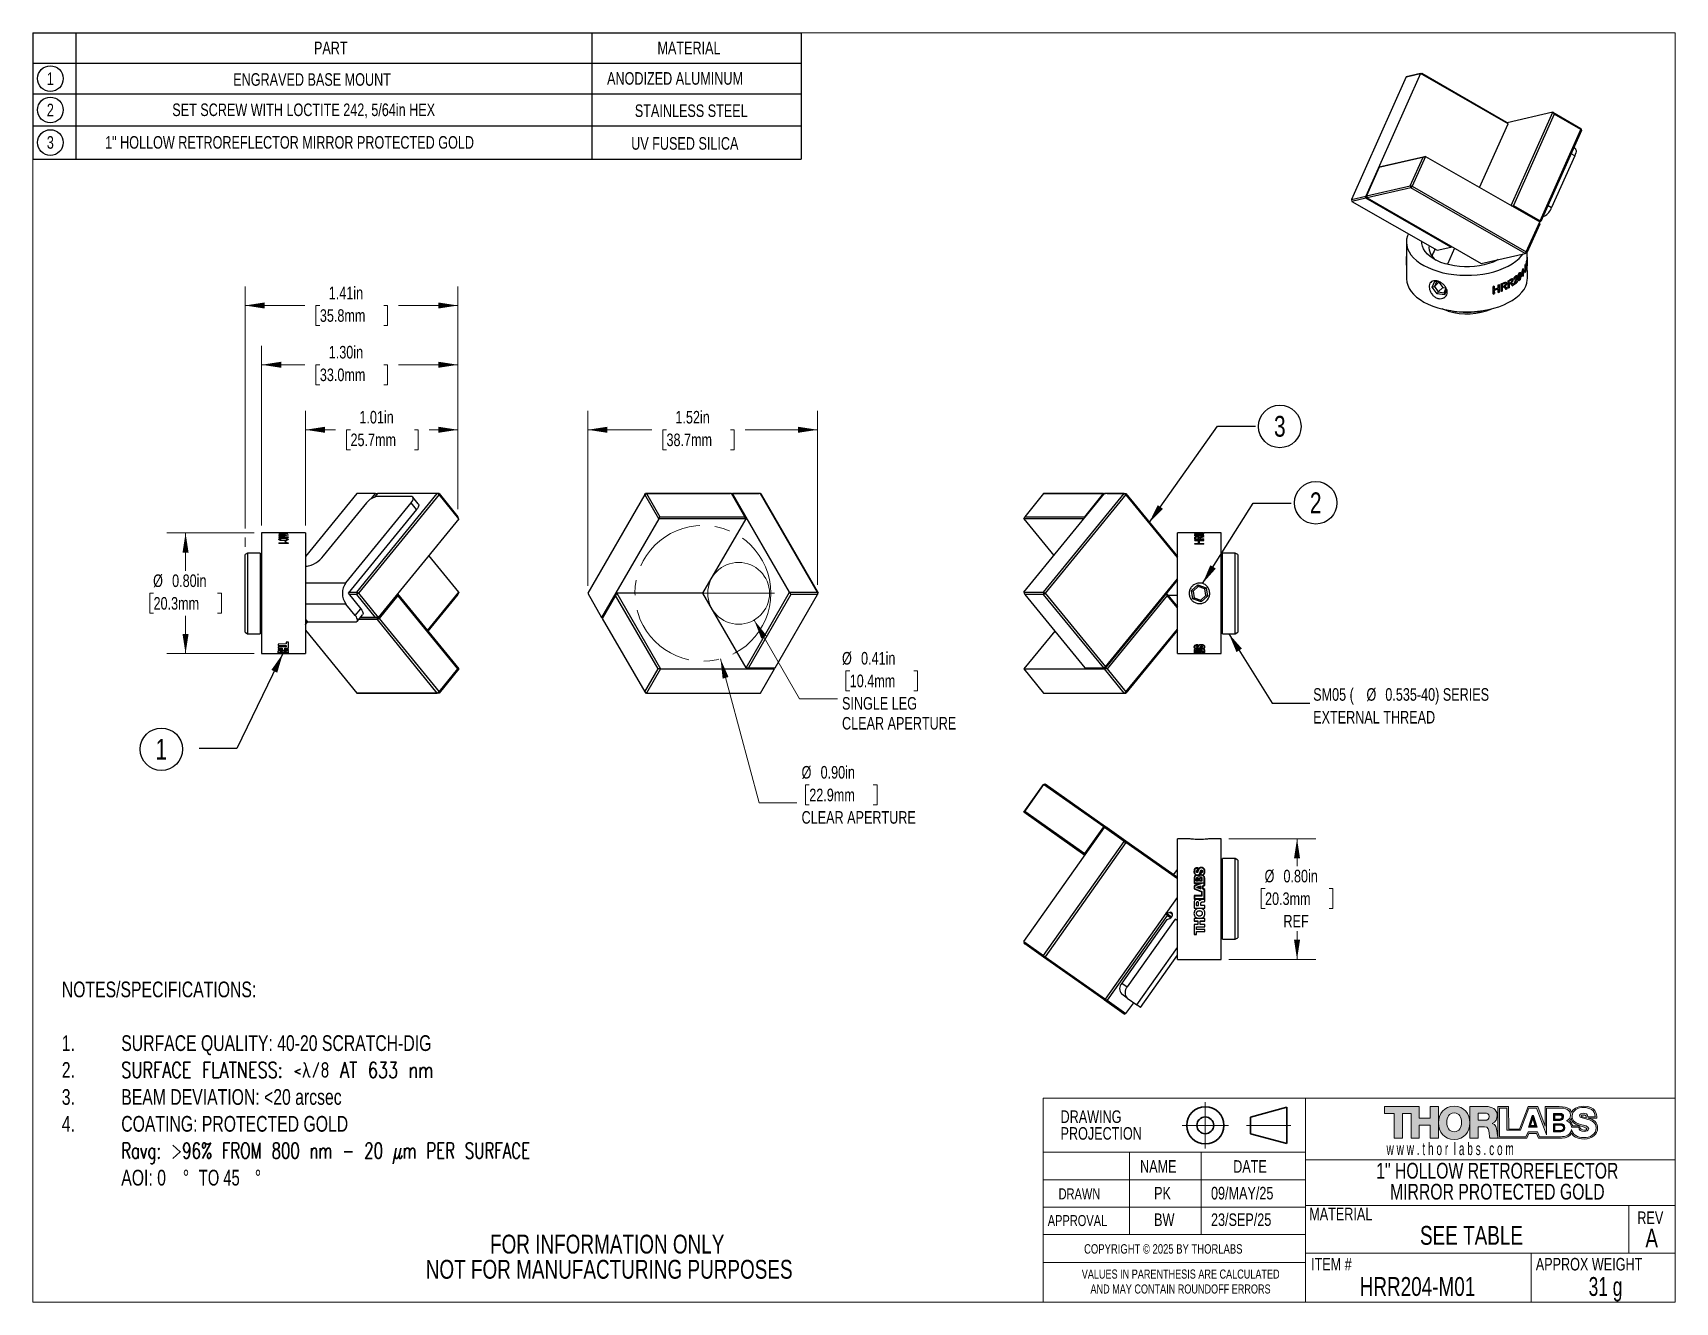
# Model space of a CAD drawing. Header units: inches. Extents: x 0.1 to 10.9, y 0 to 8.5.
import ezdxf

# ---------------------------------------------------------------- set-up
doc = ezdxf.new("R2010")
doc.units = ezdxf.units.IN
doc.header["$MEASUREMENT"] = 0
doc.header["$PDSIZE"] = -1
doc.linetypes.add('CENTERX2', pattern=[0.8, 0.5, -0.1, 0.1, -0.1])
doc.layers.add('FORMAT', color=7, linetype='Continuous')
doc.styles.add('SLDTEXTSTYLE0', font='TXT', dxfattribs={"width": 0.75})
doc.styles.add('SLDTEXTSTYLE1', font='TXT', dxfattribs={"width": 0.75, "bigfont": 'bigfont'})
doc.styles.add('SLDTEXTSTYLE2', font='TXT', dxfattribs={"width": 0.696429, "bigfont": 'bigfont'})
doc.styles.add('SLDTEXTSTYLE3', font='TXT', dxfattribs={"width": 0.7})
doc.styles.add('SLDTEXTSTYLE4', font='TXT', dxfattribs={"width": 0.6})
doc.styles.add('SLDTEXTSTYLE5', font='TXT', dxfattribs={"width": 0.6875})
doc.dimstyles.new('SLDDIMSTYLE0', dxfattribs={"dimtxt": 0.18, "dimasz": 0.13, "dimexe": 0, "dimexo": 0.0625, "dimgap": 0, "dimtad": 0, "dimtih": 1, "dimtoh": 1, "dimdec": 0, "dimrnd": 1e-09, "dimzin": 0, "dimdsep": 46, "dimtxsty": 'Standard', "dimsah": 1, "dimcen": 0.09, "dimadec": 0, "dimazin": 0, "dimtfac": 0.13, "dimtdec": 0, "dimtofl": 0, "dimtmove": 0, "dimatfit": 3, "dimfxl": 1, "dimfrac": 2, "dimtolj": 1, "dimtzin": 0, "dimarcsym": 0})
doc.dimstyles.new('SLDDIMSTYLE1', dxfattribs={"dimtxt": 0.083333, "dimasz": 0.13, "dimexe": 0, "dimexo": 0.0625, "dimgap": 0.020833, "dimtad": 0, "dimtih": 1, "dimtoh": 1, "dimrnd": 1e-09, "dimdsep": 46, "dimtxsty": 'SLDTEXTSTYLE0', "dimsah": 1, "dimcen": 0, "dimadec": 0, "dimazin": 2, "dimtfac": 1, "dimtofl": 0, "dimtmove": 0, "dimatfit": 3, "dimfxl": 1, "dimfrac": 2, "dimtolj": 1, "dimtzin": 12, "dimarcsym": 0})
doc.dimstyles.new('SLDDIMSTYLE2', dxfattribs={"dimtxt": 0.083333, "dimasz": 0.13, "dimexe": 0, "dimexo": 0.0625, "dimgap": 0.020833, "dimtad": 0, "dimtih": 1, "dimtoh": 1, "dimrnd": 1e-09, "dimzin": 0, "dimdsep": 46, "dimtxsty": 'SLDTEXTSTYLE0', "dimsah": 1, "dimcen": 0, "dimadec": 0, "dimazin": 0, "dimtfac": 1, "dimtofl": 0, "dimtmove": 0, "dimatfit": 3, "dimfxl": 1, "dimfrac": 2, "dimtolj": 1, "dimtzin": 12, "dimarcsym": 0})
doc.dimstyles.new('SLDDIMSTYLE3', dxfattribs={"dimtxt": 0.083333, "dimasz": 0.13, "dimexe": 0, "dimexo": 0.0625, "dimgap": 0.020833, "dimtad": 0, "dimtih": 1, "dimtoh": 1, "dimrnd": 1e-09, "dimzin": 12, "dimdsep": 46, "dimtxsty": 'SLDTEXTSTYLE0', "dimsah": 1, "dimcen": 0.09, "dimadec": 0, "dimazin": 3, "dimtfac": 1, "dimtofl": 0, "dimtmove": 0, "dimatfit": 3, "dimfxl": 1, "dimfrac": 2, "dimtolj": 1, "dimtzin": 12, "dimarcsym": 0})
doc.dimstyles.new('SLDDIMSTYLE4', dxfattribs={"dimtxt": 0.083333, "dimasz": 0.13, "dimexe": 0, "dimexo": 0.0625, "dimgap": 0.020833, "dimtad": 0, "dimtih": 1, "dimtoh": 1, "dimrnd": 1e-09, "dimzin": 0, "dimdsep": 46, "dimtxsty": 'SLDTEXTSTYLE0', "dimsah": 1, "dimcen": 0.09, "dimadec": 0, "dimazin": 0, "dimtfac": 1, "dimtofl": 0, "dimtmove": 0, "dimatfit": 3, "dimfxl": 1, "dimfrac": 2, "dimtolj": 1, "dimtzin": 12, "dimarcsym": 0})
doc.dimstyles.new('SLDDIMSTYLE5', dxfattribs={"dimtxt": 0.083333, "dimasz": 0.13, "dimexe": 0, "dimexo": 0.0625, "dimgap": 0.020833, "dimtad": 0, "dimtih": 1, "dimtoh": 1, "dimrnd": 1e-09, "dimzin": 4, "dimdsep": 46, "dimtxsty": 'SLDTEXTSTYLE0', "dimsah": 1, "dimcen": 0.09, "dimadec": 0, "dimazin": 1, "dimtfac": 1, "dimtofl": 0, "dimtmove": 0, "dimatfit": 3, "dimfxl": 1, "dimfrac": 2, "dimtolj": 1, "dimtzin": 12, "dimarcsym": 0})
doc.dimstyles.new('SLDDIMSTYLE6', dxfattribs={"dimtxt": 0.083333, "dimasz": 0.13, "dimexe": 0, "dimexo": 0.0625, "dimgap": 0.020833, "dimtad": 0, "dimtih": 1, "dimtoh": 1, "dimrnd": 1e-09, "dimzin": 12, "dimdsep": 46, "dimtxsty": 'SLDTEXTSTYLE0', "dimsah": 1, "dimcen": 0.09, "dimadec": 0, "dimazin": 3, "dimtfac": 1, "dimtofl": 0, "dimtmove": 0, "dimatfit": 3, "dimfxl": 1, "dimfrac": 2, "dimtolj": 1, "dimtzin": 12, "dimarcsym": 0})

msp = doc.modelspace()

# ---------------------------------------------------------------- texts
at = {"color": 7, "linetype": 'Continuous', "lineweight": 0}
for s, insert, char_height, attachment_point, style in [('w w w . t h o r  l a b s . c o m', (9.032, 1.094), 0.08333, 1, 'SLDTEXTSTYLE4'), ('NAME', (7.399, 0.977), 0.0833, 1, 'SLDTEXTSTYLE0'), ('DATE', (8.016, 0.977), 0.0833, 1, 'SLDTEXTSTYLE0'), ('DRAWN', (6.859, 0.79), 0.0729, 1, 'SLDTEXTSTYLE0'), ('PK', (7.492, 0.8), 0.0833, 1, 'SLDTEXTSTYLE0'), ('09/MAY/25', (7.869, 0.8), 0.0833, 1, 'SLDTEXTSTYLE0'), ('MATERIAL', (8.52, 0.662), 0.0833, 1, 'SLDTEXTSTYLE0'), ('APPROVAL', (6.787, 0.613), 0.0729, 1, 'SLDTEXTSTYLE0'), ('BW', (7.492, 0.624), 0.0833, 1, 'SLDTEXTSTYLE0'), ('23/SEP/25', (7.869, 0.624), 0.0833, 1, 'SLDTEXTSTYLE0'), ('REV', (10.694, 0.637), 0.0833, 1, 'SLDTEXTSTYLE0'), ('SEE TABLE', (9.595, 0.541), 0.125, 2, 'SLDTEXTSTYLE0'), ('A', (10.789, 0.523), 0.125, 2, 'SLDTEXTSTYLE0'), ('COPYRIGHT © 2025 BY THORLABS', (7.028, 0.42), 0.0625, 1, 'SLDTEXTSTYLE0'), ('ITEM #', (8.532, 0.329), 0.0833, 1, 'SLDTEXTSTYLE0'), ('APPROX WEIGHT', (10.021, 0.329), 0.08333, 1, 'SLDTEXTSTYLE0'), ('HRR204-M01', (9.237, 0.202), 0.125, 2, 'SLDTEXTSTYLE0'), ('31 g', (10.483, 0.202), 0.125, 2, 'SLDTEXTSTYLE5')]:
    msp.add_mtext(s, dxfattribs=dict(at, insert=insert, char_height=char_height, attachment_point=attachment_point, style=style))

# ---------------------------------------------------------------- blocks, each defined once
blk = doc.blocks.new('Third Angle Projection Block')
at = {"color": 7, "linetype": 'CENTERX2', "lineweight": 18}
for p, q in [((3.995, 0.938), (3.995, 0.554)), ((3.803, 0.746), (4.187, 0.746)), ((4.336, 0.746), (4.703, 0.746))]:
    blk.add_line(p, q, dxfattribs=at)
at = {"color": 7, "linetype": 'Continuous', "lineweight": 35}
for p, q in [((4.67, 0.896), (4.37, 0.815)), ((4.67, 0.596), (4.67, 0.896)), ((4.37, 0.815), (4.37, 0.676)), ((4.37, 0.676), (4.67, 0.596))]:
    blk.add_line(p, q, dxfattribs=at)
for radius in [0.154, 0.0696]:
    blk.add_circle((3.995, 0.746), radius, dxfattribs=at)
at = {"color": 7, "linetype": 'Continuous', "lineweight": 0}
blk.add_point((3.995, 0.746), dxfattribs=at)
blk = doc.blocks.new('THORLABS LOGO1')
at = {"linetype": 'Continuous'}
blk.add_hatch(color=7, dxfattribs=at).paths.add_polyline_path([(2.398, 1.664), (2.398, 1.97), (2.618, 1.97), (2.618, 1.13), (2.398, 1.13), (2.398, 1.476), (2.109, 1.476), (2.109, 1.13), (1.889, 1.13), (1.889, 1.782), (1.661, 1.782), (1.661, 1.13), (1.441, 1.13), (1.441, 1.782), (1.189, 1.782), (1.189, 1.97), (2.109, 1.97), (2.109, 1.664)], flags=0)
h = blk.add_hatch(color=7, dxfattribs=at)
edge = h.paths.add_edge_path(flags=0)
edge.add_spline(control_points=[(3.034, 1.1), (3.3, 1.101), (3.45, 1.295), (3.449, 1.539), (3.449, 1.783), (3.298, 1.976), (3.032, 1.976)], knot_values=[0, 0, 0, 0, 1, 1, 1, 2, 2, 2, 2], weights=[1, 1, 1, 1, 1, 1, 1], degree=3, periodic=0)
edge.add_spline(control_points=[(3.032, 1.976), (2.768, 1.975), (2.619, 1.782), (2.619, 1.54)], knot_values=[3.002118, 3.002118, 3.002118, 3.002118, 4, 4, 4, 4], weights=[1, 1, 1, 1], degree=3, periodic=0)
edge.add_spline(control_points=[(2.619, 1.54), (2.619, 1.54), (2.619, 1.539), (2.619, 1.539), (2.618, 1.295), (2.768, 1.101), (3.034, 1.1)], knot_values=[2, 2, 2, 2, 2.002118, 2.002118, 2.002118, 3.002118, 3.002118, 3.002118, 3.002118], weights=[1, 1, 1, 1, 1, 1, 1], degree=3, periodic=0)
edge = h.paths.add_edge_path(flags=0)
edge.add_spline(control_points=[(3.033, 1.301), (2.891, 1.301), (2.837, 1.426), (2.837, 1.551)], knot_values=[3, 3, 3, 3, 4, 4, 4, 4], weights=[1, 1, 1, 1], degree=3, periodic=0)
edge.add_spline(control_points=[(2.837, 1.551), (2.837, 1.676), (2.891, 1.801), (3.033, 1.801)], knot_values=[2, 2, 2, 2, 3, 3, 3, 3], weights=[1, 1, 1, 1], degree=3, periodic=0)
edge.add_spline(control_points=[(3.033, 1.801), (3.175, 1.801), (3.229, 1.676), (3.229, 1.551)], knot_values=[1, 1, 1, 1, 2, 2, 2, 2], weights=[1, 1, 1, 1], degree=3, periodic=0)
edge.add_spline(control_points=[(3.229, 1.551), (3.229, 1.426), (3.175, 1.301), (3.033, 1.301)], knot_values=[0, 0, 0, 0, 1, 1, 1, 1], weights=[1, 1, 1, 1], degree=3, periodic=0)
h = blk.add_hatch(color=7, dxfattribs=at)
edge = h.paths.add_edge_path(flags=0)
edge.add_line((3.45, 1.13), (3.45, 1.97))
edge.add_line((3.45, 1.97), (3.88, 1.97))
edge.add_spline(control_points=[(3.88, 1.97), (4.029, 1.97), (4.175, 1.903), (4.175, 1.734)], knot_values=[1, 1, 1, 1, 2, 2, 2, 2], weights=[1, 1, 1, 1], degree=3, periodic=0)
edge.add_spline(control_points=[(4.175, 1.734), (4.175, 1.643), (4.132, 1.557), (4.043, 1.523)], knot_values=[2, 2, 2, 2, 3, 3, 3, 3], weights=[1, 1, 1, 1], degree=3, periodic=0)
edge.add_line((4.043, 1.523), (4.043, 1.521))
edge.add_spline(control_points=[(4.043, 1.521), (4.133, 1.499), (4.159, 1.399), (4.166, 1.319)], knot_values=[4, 4, 4, 4, 5, 5, 5, 5], weights=[1, 1, 1, 1], degree=3, periodic=0)
edge.add_spline(control_points=[(4.166, 1.319), (4.169, 1.293), (4.173, 1.219), (4.188, 1.17)], knot_values=[5, 5, 5, 5, 5.740443, 5.740443, 5.740443, 5.740443], weights=[1, 1, 1, 1], degree=3, periodic=0)
edge.add_line((4.188, 1.17), (4.188, 1.13))
edge.add_line((4.188, 1.13), (3.984, 1.13))
edge.add_spline(control_points=[(3.984, 1.13), (3.965, 1.158), (3.962, 1.241), (3.959, 1.264)], knot_values=[7, 7, 7, 7, 8, 8, 8, 8], weights=[1, 1, 1, 1], degree=3, periodic=0)
edge.add_spline(control_points=[(3.959, 1.264), (3.953, 1.349), (3.939, 1.436), (3.836, 1.436)], knot_values=[8, 8, 8, 8, 9, 9, 9, 9], weights=[1, 1, 1, 1], degree=3, periodic=0)
edge.add_line((3.836, 1.436), (3.67, 1.436))
edge.add_line((3.67, 1.436), (3.67, 1.13))
edge.add_line((3.67, 1.13), (3.45, 1.13))
edge = h.paths.add_edge_path(flags=0)
edge.add_line((3.845, 1.796), (3.67, 1.796))
edge.add_line((3.67, 1.796), (3.67, 1.606))
edge.add_line((3.67, 1.606), (3.854, 1.606))
edge.add_spline(control_points=[(3.854, 1.606), (3.92, 1.606), (3.956, 1.642), (3.956, 1.705)], knot_values=[1, 1, 1, 1, 2, 2, 2, 2], weights=[1, 1, 1, 1], degree=3, periodic=0)
edge.add_spline(control_points=[(3.956, 1.705), (3.956, 1.768), (3.906, 1.796), (3.845, 1.796)], knot_values=[2, 2, 2, 2, 3, 3, 3, 3], weights=[1, 1, 1, 1], degree=3, periodic=0)
h = blk.add_hatch(color=7, dxfattribs=at)
edge = h.paths.add_edge_path(flags=0)
edge.add_spline(control_points=[(6.142, 1.818), (6.107, 1.886), (6.086, 1.97), (5.816, 1.97)], knot_values=[4, 4, 4, 4, 5, 5, 5, 5], weights=[1, 1, 1, 1], degree=3, periodic=0)
edge.add_line((5.816, 1.97), (5.445, 1.97))
edge.add_line((5.445, 1.97), (5.445, 1.447))
edge.add_line((5.445, 1.447), (5.251, 1.97))
edge.add_line((5.251, 1.97), (4.991, 1.97))
edge.add_line((4.991, 1.97), (4.765, 1.372))
edge.add_line((4.765, 1.372), (4.478, 1.37))
edge.add_line((4.478, 1.37), (4.474, 1.97))
edge.add_line((4.474, 1.97), (4.188, 1.97))
edge.add_line((4.188, 1.97), (4.188, 1.13))
edge.add_line((4.188, 1.13), (4.963, 1.132))
edge.add_line((4.963, 1.132), (5.013, 1.256))
edge.add_line((5.013, 1.256), (5.217, 1.256))
edge.add_line((5.217, 1.256), (5.265, 1.132))
edge.add_line((5.265, 1.132), (5.893, 1.132))
edge.add_spline(control_points=[(5.893, 1.132), (6.005, 1.134), (6.109, 1.187), (6.141, 1.265)], knot_values=[19, 19, 19, 19, 20, 20, 20, 20], weights=[1, 1, 1, 1], degree=3, periodic=0)
edge.add_spline(control_points=[(6.141, 1.265), (6.171, 1.187), (6.276, 1.109), (6.48, 1.109)], knot_values=[20, 20, 20, 20, 21, 21, 21, 21], weights=[1, 1, 1, 1], degree=3, periodic=0)
edge.add_spline(control_points=[(6.48, 1.109), (6.684, 1.109), (6.835, 1.233), (6.835, 1.396)], knot_values=[21, 21, 21, 21, 22, 22, 22, 22], weights=[1, 1, 1, 1], degree=3, periodic=0)
edge.add_spline(control_points=[(6.835, 1.396), (6.835, 1.561), (6.74, 1.62), (6.588, 1.66)], knot_values=[22, 22, 22, 22, 23, 23, 23, 23], weights=[1, 1, 1, 1], degree=3, periodic=0)
edge.add_spline(control_points=[(6.588, 1.66), (6.586, 1.661), (6.584, 1.661), (6.582, 1.662)], knot_values=[0, 0, 0, 0, 1, 1, 1, 1], weights=[1, 1, 1, 1], degree=3, periodic=0)
edge.add_line((6.582, 1.662), (6.814, 1.66))
edge.add_spline(control_points=[(6.814, 1.66), (6.814, 1.782), (6.79, 1.978), (6.464, 1.978)], knot_values=[2, 2, 2, 2, 3, 3, 3, 3], weights=[1, 1, 1, 1], degree=3, periodic=0)
edge.add_spline(control_points=[(6.464, 1.978), (6.274, 1.978), (6.18, 1.886), (6.142, 1.818)], knot_values=[3, 3, 3, 3, 4, 4, 4, 4], weights=[1, 1, 1, 1], degree=3, periodic=0)
edge = h.paths.add_edge_path(flags=0)
edge.add_spline(control_points=[(6.548, 1.382), (6.539, 1.345), (6.512, 1.334), (6.441, 1.354)], knot_values=[4, 4, 4, 4, 5, 5, 5, 5], weights=[1, 1, 1, 1], degree=3, periodic=0)
edge.add_spline(control_points=[(6.441, 1.354), (6.367, 1.374), (6.366, 1.415), (6.366, 1.46)], knot_values=[5, 5, 5, 5, 6, 6, 6, 6], weights=[1, 1, 1, 1], degree=3, periodic=0)
edge.add_spline(control_points=[(6.366, 1.46), (6.459, 1.433), (6.553, 1.401), (6.548, 1.382)], knot_values=[3, 3, 3, 3, 4, 4, 4, 4], weights=[1, 1, 1, 1], degree=3, periodic=0)
edge = h.paths.add_edge_path(flags=0)
edge.add_spline(control_points=[(6.114, 1.739), (6.114, 1.671), (6.074, 1.616), (6.014, 1.587)], knot_values=[17, 17, 17, 17, 18, 18, 18, 18], weights=[1, 1, 1, 1], degree=3, periodic=0)
edge.add_spline(control_points=[(6.014, 1.587), (6.089, 1.565), (6.137, 1.504), (6.144, 1.427)], knot_values=[18, 18, 18, 18, 19, 19, 19, 19], weights=[1, 1, 1, 1], degree=3, periodic=0)
edge.add_line((6.144, 1.427), (6.333, 1.427))
edge.add_spline(control_points=[(6.333, 1.427), (6.337, 1.338), (6.393, 1.309), (6.477, 1.309)], knot_values=[20, 20, 20, 20, 21, 21, 21, 21], weights=[1, 1, 1, 1], degree=3, periodic=0)
edge.add_spline(control_points=[(6.477, 1.309), (6.536, 1.309), (6.598, 1.33), (6.598, 1.386)], knot_values=[21, 21, 21, 21, 22, 22, 22, 22], weights=[1, 1, 1, 1], degree=3, periodic=0)
edge.add_spline(control_points=[(6.598, 1.386), (6.598, 1.453), (6.489, 1.466), (6.38, 1.496)], knot_values=[22, 22, 22, 22, 23, 23, 23, 23], weights=[1, 1, 1, 1], degree=3, periodic=0)
edge.add_spline(control_points=[(6.38, 1.496), (6.271, 1.527), (6.158, 1.576), (6.158, 1.715)], knot_values=[23, 23, 23, 23, 24, 24, 24, 24], weights=[1, 1, 1, 1], degree=3, periodic=0)
edge.add_spline(control_points=[(6.158, 1.715), (6.158, 1.88), (6.325, 1.945), (6.467, 1.945)], knot_values=[24, 24, 24, 24, 25, 25, 25, 25], weights=[1, 1, 1, 1], degree=3, periodic=0)
edge.add_spline(control_points=[(6.467, 1.945), (6.618, 1.945), (6.77, 1.872), (6.771, 1.701)], knot_values=[25, 25, 25, 25, 26, 26, 26, 26], weights=[1, 1, 1, 1], degree=3, periodic=0)
edge.add_line((6.771, 1.701), (6.574, 1.701))
edge.add_spline(control_points=[(6.574, 1.701), (6.577, 1.77), (6.512, 1.792), (6.451, 1.792)], knot_values=[27, 27, 27, 27, 28, 28, 28, 28], weights=[1, 1, 1, 1], degree=3, periodic=0)
edge.add_spline(control_points=[(6.451, 1.792), (6.409, 1.792), (6.355, 1.777), (6.355, 1.727)], knot_values=[28, 28, 28, 28, 29, 29, 29, 29], weights=[1, 1, 1, 1], degree=3, periodic=0)
edge.add_spline(control_points=[(6.355, 1.727), (6.355, 1.669), (6.465, 1.659), (6.576, 1.628)], knot_values=[29, 29, 29, 29, 30, 30, 30, 30], weights=[1, 1, 1, 1], degree=3, periodic=0)
edge.add_spline(control_points=[(6.576, 1.628), (6.685, 1.597), (6.796, 1.546), (6.796, 1.41)], knot_values=[30, 30, 30, 30, 31, 31, 31, 31], weights=[1, 1, 1, 1], degree=3, periodic=0)
edge.add_spline(control_points=[(6.796, 1.41), (6.796, 1.218), (6.632, 1.147), (6.465, 1.147)], knot_values=[31, 31, 31, 31, 32, 32, 32, 32], weights=[1, 1, 1, 1], degree=3, periodic=0)
edge.add_spline(control_points=[(6.465, 1.147), (6.311, 1.147), (6.172, 1.216), (6.142, 1.364)], knot_values=[0, 0, 0, 0, 1, 1, 1, 1], weights=[1, 1, 1, 1], degree=3, periodic=0)
edge.add_spline(control_points=[(6.142, 1.364), (6.122, 1.22), (5.998, 1.169), (5.849, 1.169)], knot_values=[1, 1, 1, 1, 2, 2, 2, 2], weights=[1, 1, 1, 1], degree=3, periodic=0)
edge.add_line((5.849, 1.169), (5.294, 1.169))
edge.add_line((5.294, 1.169), (5.238, 1.298))
edge.add_line((5.238, 1.298), (4.992, 1.298))
edge.add_line((4.992, 1.298), (4.935, 1.17))
edge.add_line((4.935, 1.17), (4.233, 1.17))
edge.add_line((4.233, 1.17), (4.233, 1.929))
edge.add_line((4.233, 1.929), (4.431, 1.929))
edge.add_line((4.431, 1.929), (4.431, 1.342))
edge.add_line((4.431, 1.342), (4.795, 1.342))
edge.add_line((4.795, 1.342), (5.015, 1.929))
edge.add_line((5.015, 1.929), (5.216, 1.929))
edge.add_line((5.216, 1.929), (5.484, 1.222))
edge.add_line((5.484, 1.222), (5.484, 1.929))
edge.add_line((5.484, 1.929), (5.84, 1.929))
edge.add_spline(control_points=[(5.84, 1.929), (5.97, 1.931), (6.114, 1.897), (6.114, 1.739)], knot_values=[16, 16, 16, 16, 17, 17, 17, 17], weights=[1, 1, 1, 1], degree=3, periodic=0)
edge = h.paths.add_edge_path(flags=0)
edge.add_line((6.361, 1.462), (6.17, 1.462))
edge.add_spline(control_points=[(6.17, 1.462), (6.17, 1.519), (6.12, 1.569), (6.089, 1.59)], knot_values=[8, 8, 8, 8, 9, 9, 9, 9], weights=[1, 1, 1, 1], degree=3, periodic=0)
edge.add_spline(control_points=[(6.089, 1.59), (6.104, 1.608), (6.128, 1.626), (6.136, 1.658)], knot_values=[9, 9, 9, 9, 10, 10, 10, 10], weights=[1, 1, 1, 1], degree=3, periodic=0)
edge.add_spline(control_points=[(6.136, 1.658), (6.136, 1.569), (6.219, 1.501), (6.324, 1.472)], knot_values=[10, 10, 10, 10, 11, 11, 11, 11], weights=[1, 1, 1, 1], degree=3, periodic=0)
edge.add_spline(control_points=[(6.324, 1.472), (6.336, 1.469), (6.349, 1.465), (6.361, 1.462)], knot_values=[0, 0, 0, 0, 1, 1, 1, 1], weights=[1, 1, 1, 1], degree=3, periodic=0)
edge = h.paths.add_edge_path(flags=0)
edge.add_spline(control_points=[(6.466, 1.742), (6.511, 1.74), (6.526, 1.731), (6.53, 1.704)], knot_values=[2, 2, 2, 2, 3, 3, 3, 3], weights=[1, 1, 1, 1], degree=3, periodic=0)
edge.add_spline(control_points=[(6.53, 1.704), (6.532, 1.693), (6.532, 1.686), (6.532, 1.672)], knot_values=[3, 3, 3, 3, 4, 4, 4, 4], weights=[1, 1, 1, 1], degree=3, periodic=0)
edge.add_spline(control_points=[(6.532, 1.672), (6.427, 1.699), (6.398, 1.703), (6.398, 1.726)], knot_values=[0, 0, 0, 0, 1, 1, 1, 1], weights=[1, 1, 1, 1], degree=3, periodic=0)
edge.add_spline(control_points=[(6.398, 1.726), (6.398, 1.736), (6.444, 1.742), (6.466, 1.742)], knot_values=[1, 1, 1, 1, 2, 2, 2, 2], weights=[1, 1, 1, 1], degree=3, periodic=0)
h = blk.add_hatch(color=7, dxfattribs=at)
edge = h.paths.add_edge_path(flags=0)
edge.add_line((5.665, 1.602), (5.665, 1.786))
edge.add_line((5.665, 1.786), (5.841, 1.786))
edge.add_spline(control_points=[(5.841, 1.786), (5.889, 1.786), (5.934, 1.763), (5.934, 1.693)], knot_values=[1, 1, 1, 1, 2, 2, 2, 2], weights=[1, 1, 1, 1], degree=3, periodic=0)
edge.add_spline(control_points=[(5.934, 1.693), (5.934, 1.625), (5.88, 1.602), (5.841, 1.602)], knot_values=[2, 2, 2, 2, 3, 3, 3, 3], weights=[1, 1, 1, 1], degree=3, periodic=0)
edge.add_line((5.841, 1.602), (5.665, 1.602))
edge = h.paths.add_edge_path(flags=0)
edge.add_spline(control_points=[(5.891, 1.692), (5.891, 1.732), (5.859, 1.745), (5.826, 1.745)], knot_values=[3, 3, 3, 3, 4, 4, 4, 4], weights=[1, 1, 1, 1], degree=3, periodic=0)
edge.add_line((5.826, 1.745), (5.703, 1.745))
edge.add_line((5.703, 1.745), (5.703, 1.639))
edge.add_line((5.703, 1.639), (5.826, 1.639))
edge.add_spline(control_points=[(5.826, 1.639), (5.853, 1.639), (5.891, 1.652), (5.891, 1.692)], knot_values=[2, 2, 2, 2, 3, 3, 3, 3], weights=[1, 1, 1, 1], degree=3, periodic=0)
h = blk.add_hatch(color=7, dxfattribs=at)
h.paths.add_polyline_path([(5.003, 1.425), (5.229, 1.425), (5.133, 1.729), (5.102, 1.729)], flags=0)
h.paths.add_polyline_path([(5.056, 1.466), (5.115, 1.649), (5.173, 1.466)], flags=0)
h = blk.add_hatch(color=7, dxfattribs=at)
edge = h.paths.add_edge_path(flags=0)
edge.add_line((5.665, 1.302), (5.665, 1.514))
edge.add_line((5.665, 1.514), (5.86, 1.514))
edge.add_spline(control_points=[(5.86, 1.514), (5.913, 1.514), (5.963, 1.488), (5.963, 1.407)], knot_values=[1, 1, 1, 1, 2, 2, 2, 2], weights=[1, 1, 1, 1], degree=3, periodic=0)
edge.add_spline(control_points=[(5.963, 1.407), (5.963, 1.329), (5.904, 1.302), (5.86, 1.302)], knot_values=[2, 2, 2, 2, 3, 3, 3, 3], weights=[1, 1, 1, 1], degree=3, periodic=0)
edge.add_line((5.86, 1.302), (5.665, 1.302))
edge = h.paths.add_edge_path(flags=0)
edge.add_spline(control_points=[(5.927, 1.406), (5.927, 1.458), (5.889, 1.475), (5.849, 1.475)], knot_values=[3, 3, 3, 3, 4, 4, 4, 4], weights=[1, 1, 1, 1], degree=3, periodic=0)
edge.add_line((5.849, 1.475), (5.702, 1.475))
edge.add_line((5.702, 1.475), (5.702, 1.338))
edge.add_line((5.702, 1.338), (5.849, 1.338))
edge.add_spline(control_points=[(5.849, 1.338), (5.882, 1.338), (5.927, 1.355), (5.927, 1.406)], knot_values=[2, 2, 2, 2, 3, 3, 3, 3], weights=[1, 1, 1, 1], degree=3, periodic=0)
at = {"color": 7, "linetype": 'Continuous', "lineweight": 18}
for p, q in [((1.189, 1.782), (1.189, 1.97)), ((1.189, 1.97), (2.109, 1.97)), ((1.441, 1.782), (1.189, 1.782)), ((1.441, 1.13), (1.441, 1.782)), ((1.889, 1.782), (1.661, 1.782)), ((1.661, 1.782), (1.661, 1.13)), ((1.889, 1.13), (1.889, 1.782)), ((2.109, 1.97), (2.109, 1.664)), ((2.398, 1.664), (2.398, 1.97)), ((2.398, 1.97), (2.618, 1.97)), ((2.618, 1.97), (2.618, 1.13)), ((3.45, 1.97), (3.88, 1.97)), ((3.45, 1.13), (3.45, 1.97)), ((3.845, 1.796), (3.67, 1.796)), ((3.67, 1.796), (3.67, 1.606)), ((4.474, 1.97), (4.188, 1.97)), ((4.188, 1.97), (4.188, 1.13)), ((4.233, 1.17), (4.233, 1.929)), ((4.233, 1.929), (4.431, 1.929)), ((4.431, 1.929), (4.431, 1.342)), ((4.478, 1.37), (4.474, 1.97)), ((4.991, 1.97), (4.765, 1.372)), ((4.795, 1.342), (5.015, 1.929)), ((5.251, 1.97), (4.991, 1.97)), ((5.015, 1.929), (5.216, 1.929)), ((5.216, 1.929), (5.484, 1.222)), ((5.445, 1.447), (5.251, 1.97)), ((5.816, 1.97), (5.445, 1.97)), ((5.445, 1.97), (5.445, 1.447)), ((5.484, 1.222), (5.484, 1.929)), ((5.484, 1.929), (5.84, 1.929)), ((5.665, 1.786), (5.841, 1.786)), ((5.665, 1.602), (5.665, 1.786)), ((5.703, 1.745), (5.703, 1.639)), ((5.826, 1.745), (5.703, 1.745)), ((2.109, 1.664), (2.398, 1.664)), ((2.398, 1.476), (2.109, 1.476)), ((2.109, 1.476), (2.109, 1.13)), ((2.398, 1.13), (2.398, 1.476)), ((3.67, 1.606), (3.854, 1.606)), ((3.836, 1.436), (3.67, 1.436)), ((3.67, 1.436), (3.67, 1.13)), ((4.043, 1.523), (4.043, 1.521)), ((4.431, 1.342), (4.795, 1.342)), ((4.765, 1.372), (4.478, 1.37)), ((5.003, 1.425), (5.102, 1.729)), ((5.229, 1.425), (5.003, 1.425)), ((5.115, 1.649), (5.056, 1.466)), ((5.056, 1.466), (5.173, 1.466)), ((5.102, 1.729), (5.133, 1.729)), ((5.173, 1.466), (5.115, 1.649)), ((5.133, 1.729), (5.229, 1.425)), ((5.841, 1.602), (5.665, 1.602)), ((5.665, 1.514), (5.86, 1.514)), ((5.665, 1.302), (5.665, 1.514)), ((5.702, 1.475), (5.702, 1.338)), ((5.849, 1.475), (5.702, 1.475)), ((5.702, 1.338), (5.849, 1.338)), ((5.703, 1.639), (5.826, 1.639)), ((6.144, 1.427), (6.333, 1.427)), ((6.361, 1.462), (6.17, 1.462)), ((6.771, 1.701), (6.574, 1.701)), ((6.582, 1.662), (6.814, 1.66)), ((1.661, 1.13), (1.441, 1.13)), ((2.109, 1.13), (1.889, 1.13)), ((2.618, 1.13), (2.398, 1.13)), ((3.67, 1.13), (3.45, 1.13)), ((4.188, 1.13), (3.984, 1.13)), ((4.188, 1.17), (4.188, 1.13)), ((4.188, 1.13), (4.963, 1.132)), ((4.935, 1.17), (4.233, 1.17)), ((4.992, 1.298), (4.935, 1.17)), ((4.963, 1.132), (5.013, 1.256)), ((5.238, 1.298), (4.992, 1.298)), ((5.013, 1.256), (5.217, 1.256)), ((5.217, 1.256), (5.265, 1.132)), ((5.294, 1.169), (5.238, 1.298)), ((5.265, 1.132), (5.893, 1.132)), ((5.849, 1.169), (5.294, 1.169)), ((5.86, 1.302), (5.665, 1.302))]:
    blk.add_line(p, q, dxfattribs=at)
at = {"color": 8, "linetype": 'Continuous', "lineweight": 0, "true_color": 0x808080}
for points in [[(2.619, 1.54), (2.619, 1.782), (2.768, 1.975), (3.032, 1.976)], [(3.033, 1.801), (2.891, 1.801), (2.837, 1.676), (2.837, 1.551)], [(3.229, 1.551), (3.229, 1.676), (3.175, 1.801), (3.033, 1.801)], [(3.956, 1.705), (3.956, 1.768), (3.906, 1.796), (3.845, 1.796)], [(3.88, 1.97), (4.029, 1.97), (4.175, 1.903), (4.175, 1.734)], [(6.142, 1.818), (6.107, 1.886), (6.086, 1.97), (5.816, 1.97)], [(5.891, 1.692), (5.891, 1.732), (5.859, 1.745), (5.826, 1.745)], [(5.84, 1.929), (5.97, 1.931), (6.114, 1.897), (6.114, 1.739)], [(5.841, 1.786), (5.889, 1.786), (5.934, 1.763), (5.934, 1.693)], [(6.464, 1.978), (6.274, 1.978), (6.18, 1.886), (6.142, 1.818)], [(6.158, 1.715), (6.158, 1.88), (6.325, 1.945), (6.467, 1.945)], [(6.451, 1.792), (6.409, 1.792), (6.355, 1.777), (6.355, 1.727)], [(6.398, 1.726), (6.398, 1.736), (6.444, 1.742), (6.466, 1.742)], [(6.574, 1.701), (6.577, 1.77), (6.512, 1.792), (6.451, 1.792)], [(6.814, 1.66), (6.814, 1.782), (6.79, 1.978), (6.464, 1.978)], [(6.466, 1.742), (6.511, 1.74), (6.526, 1.731), (6.53, 1.704)], [(6.467, 1.945), (6.618, 1.945), (6.77, 1.872), (6.771, 1.701)], [(2.837, 1.551), (2.837, 1.426), (2.891, 1.301), (3.033, 1.301)], [(3.033, 1.301), (3.175, 1.301), (3.229, 1.426), (3.229, 1.551)], [(3.959, 1.264), (3.953, 1.349), (3.939, 1.436), (3.836, 1.436)], [(3.854, 1.606), (3.92, 1.606), (3.956, 1.642), (3.956, 1.705)], [(4.175, 1.734), (4.175, 1.643), (4.132, 1.557), (4.043, 1.523)], [(4.043, 1.521), (4.133, 1.499), (4.159, 1.399), (4.166, 1.319)], [(4.166, 1.319), (4.169, 1.293), (4.173, 1.219), (4.188, 1.17)], [(5.826, 1.639), (5.853, 1.639), (5.891, 1.652), (5.891, 1.692)], [(5.934, 1.693), (5.934, 1.625), (5.88, 1.602), (5.841, 1.602)], [(5.927, 1.406), (5.927, 1.458), (5.889, 1.475), (5.849, 1.475)], [(5.849, 1.338), (5.882, 1.338), (5.927, 1.355), (5.927, 1.406)], [(6.142, 1.364), (6.122, 1.22), (5.998, 1.169), (5.849, 1.169)], [(5.86, 1.514), (5.913, 1.514), (5.963, 1.488), (5.963, 1.407)], [(5.963, 1.407), (5.963, 1.329), (5.904, 1.302), (5.86, 1.302)], [(6.114, 1.739), (6.114, 1.671), (6.074, 1.616), (6.014, 1.587)], [(6.014, 1.587), (6.089, 1.565), (6.137, 1.504), (6.144, 1.427)], [(6.089, 1.59), (6.104, 1.608), (6.128, 1.626), (6.136, 1.658)], [(6.17, 1.462), (6.17, 1.519), (6.12, 1.569), (6.089, 1.59)], [(6.136, 1.658), (6.136, 1.569), (6.219, 1.501), (6.324, 1.472)], [(6.465, 1.147), (6.311, 1.147), (6.172, 1.216), (6.142, 1.364)], [(6.38, 1.496), (6.271, 1.527), (6.158, 1.576), (6.158, 1.715)], [(6.324, 1.472), (6.336, 1.469), (6.349, 1.465), (6.361, 1.462)], [(6.333, 1.427), (6.337, 1.338), (6.393, 1.309), (6.477, 1.309)], [(6.355, 1.727), (6.355, 1.669), (6.465, 1.659), (6.576, 1.628)], [(6.366, 1.46), (6.459, 1.433), (6.553, 1.401), (6.548, 1.382)], [(6.441, 1.354), (6.367, 1.374), (6.366, 1.415), (6.366, 1.46)], [(6.598, 1.386), (6.598, 1.453), (6.489, 1.466), (6.38, 1.496)], [(6.532, 1.672), (6.427, 1.699), (6.398, 1.703), (6.398, 1.726)], [(6.548, 1.382), (6.539, 1.345), (6.512, 1.334), (6.441, 1.354)], [(6.796, 1.41), (6.796, 1.218), (6.632, 1.147), (6.465, 1.147)], [(6.477, 1.309), (6.536, 1.309), (6.598, 1.33), (6.598, 1.386)], [(6.48, 1.109), (6.684, 1.109), (6.835, 1.233), (6.835, 1.396)], [(6.53, 1.704), (6.532, 1.693), (6.532, 1.686), (6.532, 1.672)], [(6.576, 1.628), (6.685, 1.597), (6.796, 1.546), (6.796, 1.41)], [(6.588, 1.66), (6.586, 1.661), (6.584, 1.661), (6.582, 1.662)], [(6.835, 1.396), (6.835, 1.561), (6.74, 1.62), (6.588, 1.66)], [(3.984, 1.13), (3.965, 1.158), (3.962, 1.241), (3.959, 1.264)], [(5.893, 1.132), (6.005, 1.134), (6.109, 1.187), (6.141, 1.265)], [(6.141, 1.265), (6.171, 1.187), (6.276, 1.109), (6.48, 1.109)]]:
    blk.add_open_spline(points, degree=3, dxfattribs=at)
for points, knots in [([(3.032, 1.976), (3.298, 1.976), (3.449, 1.783), (3.449, 1.539), (3.45, 1.295), (3.3, 1.101), (3.034, 1.1)], [0, 0, 0, 0, 1, 1, 1, 2, 2, 2, 2]), ([(3.034, 1.1), (2.768, 1.101), (2.618, 1.295), (2.619, 1.539), (2.619, 1.539), (2.619, 1.54), (2.619, 1.54)], [2, 2, 2, 2, 3, 3, 3, 3.002118, 3.002118, 3.002118, 3.002118])]:
    blk.add_open_spline(points, degree=3, knots=knots, dxfattribs=at)
blk = doc.blocks.new('SW_NOTE_0')
at = {"color": 0, "linetype": 'Continuous', "lineweight": 0, "attachment_point": 1}
for s, insert, char_height, style in [('NOTES/SPECIFICATIONS:', (0, 0.134), 0.10417, 'SLDTEXTSTYLE0'), ('1.', (0, -0.222), 0.1042, 'SLDTEXTSTYLE0'), ('SURFACE QUALITY: 40-20 SCRATCH-DIG', (0.394, -0.222), 0.10417, 'SLDTEXTSTYLE0'), ('2.', (0, -0.4), 0.1042, 'SLDTEXTSTYLE0'), ('SURFACE FLATNESS: <λ/8 AT 633 nm', (0.394, -0.4), 0.10417, 'SLDTEXTSTYLE1'), ('3.', (0, -0.579), 0.1042, 'SLDTEXTSTYLE0'), ('BEAM DEVIATION: <20 arcsec', (0.394, -0.579), 0.10417, 'SLDTEXTSTYLE0'), ('4.', (0, -0.757), 0.1042, 'SLDTEXTSTYLE0'), ('COATING: PROTECTED GOLD', (0.394, -0.757), 0.10417, 'SLDTEXTSTYLE0'), ('Ravg: >96% FROM 800 nm - 20 μm PER SURFACE', (0.394, -0.935), 0.10417, 'SLDTEXTSTYLE2'), ('AOI: 0', (0.394, -1.114), 0.1042, 'SLDTEXTSTYLE0'), ('%%d', (0.802, -1.114), 0.1042, 'SLDTEXTSTYLE0'), ('TO 45', (0.908, -1.114), 0.1042, 'SLDTEXTSTYLE3'), ('%%d', (1.279, -1.114), 0.1042, 'SLDTEXTSTYLE0')]:
    blk.add_mtext(s, dxfattribs=dict(at, insert=insert, char_height=char_height, style=style))
blk = doc.blocks.new('SW_NOTE_0_1')
at = {"color": 0, "linetype": 'Continuous', "lineweight": 0, "char_height": 0.06, "attachment_point": 2, "style": 'SLDTEXTSTYLE0'}
for s, insert in [('VALUES IN PARENTHESIS ARE CALCULATED', (0.784, 0.077)), ('AND MAY CONTAIN ROUNDOFF ERRORS', (0.783, -0.022))]:
    blk.add_mtext(s, dxfattribs=dict(at, insert=insert))
blk = doc.blocks.new('SW_NOTE_0_2')
at = {"color": 0, "linetype": 'Continuous', "lineweight": 0, "char_height": 0.0833, "attachment_point": 1, "style": 'SLDTEXTSTYLE0'}
for s, insert in [('DRAWING', (0, 0.107)), ('PROJECTION', (0, -0.004))]:
    blk.add_mtext(s, dxfattribs=dict(at, insert=insert))
blk = doc.blocks.new('SW_NOTE_0_3')
at = {"color": 0, "linetype": 'Continuous', "lineweight": 0, "char_height": 0.10417, "attachment_point": 2, "style": 'SLDTEXTSTYLE0'}
for s, insert in [('1" HOLLOW RETROREFLECTOR', (0.967, 0.134)), ('MIRROR PROTECTED GOLD', (0.967, -0.005))]:
    blk.add_mtext(s, dxfattribs=dict(at, insert=insert))
blk = doc.blocks.new('SW_NOTE_0_4')
at = {"color": 0, "linetype": 'Continuous', "lineweight": 0, "char_height": 0.125, "attachment_point": 2, "style": 'SLDTEXTSTYLE0'}
for s, insert in [('FOR INFORMATION ONLY', (0.986, 0.161)), ('NOT FOR MANUFACTURING PURPOSES', (0.999, -0.006))]:
    blk.add_mtext(s, dxfattribs=dict(at, insert=insert))
blk = doc.blocks.new('SW_SYMBOL_C#_1')
at = {"layer": 'FORMAT', "color": 0}
blk.add_circle((31.5, 19.7), 31.5, dxfattribs=at)
at = {"layer": 'FORMAT', "color": 0, "insert": (31.5, 19.7), "char_height": 30.8, "attachment_point": 5, "style": 'SLDTEXTSTYLE0'}
blk.add_mtext('1', dxfattribs=at)
blk = doc.blocks.new('SW_SYMBOL_C#_2')
at = {"layer": 'FORMAT', "color": 0}
blk.add_circle((31.5, 19.7), 31.5, dxfattribs=at)
at = {"layer": 'FORMAT', "color": 0, "insert": (31.5, 19.7), "char_height": 30.8, "attachment_point": 5, "style": 'SLDTEXTSTYLE0'}
blk.add_mtext('2', dxfattribs=at)
blk = doc.blocks.new('SW_SYMBOL_C#_3')
at = {"layer": 'FORMAT', "color": 0}
blk.add_circle((31.5, 19.7), 31.5, dxfattribs=at)
at = {"layer": 'FORMAT', "color": 0, "insert": (31.5, 19.7), "char_height": 30.8, "attachment_point": 5, "style": 'SLDTEXTSTYLE0'}
blk.add_mtext('3', dxfattribs=at)
blk = doc.blocks.new('SW_TABLEANNOTATION_0')
at = {"layer": 'FORMAT', "color": 0}
for p, q in [((0, 0), (0, -0.2)), ((0, 0), (0.284, 0)), ((0.284, 0), (0.284, -0.2)), ((0.284, 0), (3.703, 0)), ((3.703, 0), (3.703, -0.2)), ((3.703, 0), (5.091, 0)), ((5.091, 0), (5.091, -0.2)), ((0, -0.2), (0, -0.403)), ((0, -0.2), (0.284, -0.2)), ((0.284, -0.2), (0.284, -0.403)), ((0.284, -0.2), (3.703, -0.2)), ((3.703, -0.2), (3.703, -0.403)), ((3.703, -0.2), (5.091, -0.2)), ((5.091, -0.2), (5.091, -0.403)), ((0, -0.403), (0, -0.615)), ((0, -0.403), (0.284, -0.403)), ((0.284, -0.403), (0.284, -0.615)), ((0.284, -0.403), (3.703, -0.403)), ((3.703, -0.403), (3.703, -0.615)), ((3.703, -0.403), (5.091, -0.403)), ((5.091, -0.403), (5.091, -0.615)), ((0, -0.615), (0, -0.837)), ((0, -0.615), (0.284, -0.615)), ((0.284, -0.615), (0.284, -0.837)), ((0.284, -0.615), (3.703, -0.615)), ((3.703, -0.615), (3.703, -0.837)), ((3.703, -0.615), (5.091, -0.615)), ((5.091, -0.615), (5.091, -0.837)), ((0, -0.837), (0.284, -0.837)), ((0.284, -0.837), (3.703, -0.837)), ((3.703, -0.837), (5.091, -0.837))]:
    blk.add_line(p, q, dxfattribs=at)
at = {"layer": 'FORMAT', "color": 0, "xscale": 0.0027037109, "yscale": 0.0027037109, "zscale": 0.0027037109}
for name, p in [('SW_SYMBOL_C#_1', (0.03, -0.356)), ('SW_SYMBOL_C#_2', (0.03, -0.564)), ('SW_SYMBOL_C#_3', (0.03, -0.78))]:
    blk.add_blockref(name, p, dxfattribs=at)
at = {"layer": 'FORMAT', "color": 0, "attachment_point": 1, "style": 'SLDTEXTSTYLE0'}
for s, insert, char_height in [('PART', (1.862, -0.058), 0.0833), ('MATERIAL', (4.138, -0.058), 0.0833), ('ENGRAVED BASE MOUNT', (1.327, -0.267), 0.08333), ('ANODIZED ALUMINUM', (3.804, -0.26), 0.08333), ('SET SCREW WITH LOCTITE 242, 5/64in HEX', (0.923, -0.468), 0.08333), ('STAINLESS STEEL', (3.988, -0.474), 0.08333), ('1" HOLLOW RETROREFLECTOR MIRROR PROTECTED GOLD', (0.478, -0.684), 0.08333), ('UV FUSED SILICA', (3.964, -0.691), 0.08333)]:
    blk.add_mtext(s, dxfattribs=dict(at, insert=insert, char_height=char_height))
blk = doc.blocks.new('SW_NOTE_0_5')
at = {"color": 0, "linetype": 'Continuous', "lineweight": 0, "attachment_point": 1, "style": 'SLDTEXTSTYLE0'}
for s, insert, char_height in [('SM05 (', (0.022, 0.099), 0.0833), ('%%c', (0.375, 0.099), 0.0833), ('0.535-40) SERIES', (0.5, 0.099), 0.08333), ('EXTERNAL THREAD', (0.022, -0.052), 0.08333)]:
    blk.add_mtext(s, dxfattribs=dict(at, insert=insert, char_height=char_height))
blk = doc.blocks.new('_D')
at = {"color": 8, "linetype": 'Continuous', "lineweight": 0, "true_color": 0x808080}
for p, q in [((4.842, 4.557), (5.143, 4.035)), ((5.475, 4.221), (5.45, 4.221)), ((5.45, 4.221), (5.45, 4.089)), ((5.899, 4.221), (5.924, 4.221)), ((5.924, 4.221), (5.924, 4.089)), ((5.143, 4.035), (5.393, 4.035)), ((5.45, 4.089), (5.475, 4.089)), ((5.924, 4.089), (5.899, 4.089))]:
    blk.add_line(p, q, dxfattribs=at)
at = {"color": 8, "linetype": 'Continuous', "lineweight": 18, "true_color": 0x808080}
blk.add_solid([(4.842, 4.557), (4.889, 4.435), (4.924, 4.455)], dxfattribs=at)
at = {"color": 8, "linetype": 'Continuous', "lineweight": 18, "true_color": 0x808080, "attachment_point": 1, "style": 'SLDTEXTSTYLE0'}
for s, insert, char_height in [('%%c', (5.424, 4.346), 0.0833), ('0.41in', (5.55, 4.346), 0.0833), ('10.4mm', (5.475, 4.196), 0.0833), ('SINGLE LEG', (5.424, 4.047), 0.0833), ('CLEAR APERTURE', (5.424, 3.915), 0.08333)]:
    blk.add_mtext(s, dxfattribs=dict(at, insert=insert, char_height=char_height))
blk = doc.blocks.new('_D_1')
at = {"color": 8, "linetype": 'Continuous', "lineweight": 0, "true_color": 0x808080}
for p, q in [((4.619, 4.3), (4.875, 3.345)), ((5.207, 3.465), (5.181, 3.465)), ((5.181, 3.465), (5.181, 3.333)), ((5.63, 3.465), (5.656, 3.465)), ((5.656, 3.465), (5.656, 3.333)), ((4.875, 3.345), (5.125, 3.345)), ((5.181, 3.333), (5.207, 3.333)), ((5.656, 3.333), (5.63, 3.333))]:
    blk.add_line(p, q, dxfattribs=at)
at = {"color": 8, "linetype": 'Continuous', "lineweight": 18, "true_color": 0x808080}
blk.add_solid([(4.619, 4.3), (4.633, 4.169), (4.672, 4.18)], dxfattribs=at)
at = {"color": 8, "linetype": 'Continuous', "lineweight": 18, "true_color": 0x808080, "attachment_point": 1, "style": 'SLDTEXTSTYLE0'}
for s, insert, char_height in [('%%c', (5.156, 3.59), 0.0833), ('0.90in', (5.282, 3.59), 0.0833), ('22.9mm', (5.207, 3.44), 0.0833), ('CLEAR APERTURE', (5.156, 3.291), 0.08333)]:
    blk.add_mtext(s, dxfattribs=dict(at, insert=insert, char_height=char_height))
blk = doc.blocks.new('_D_2')
at = {"color": 8, "linetype": 'Continuous', "lineweight": 0, "true_color": 0x808080}
for p, q in [((3.739, 4.785), (3.739, 5.944)), ((5.262, 4.792), (5.262, 5.944)), ((3.739, 5.819), (4.163, 5.819)), ((4.261, 5.819), (4.236, 5.819)), ((4.236, 5.819), (4.236, 5.687)), ((4.685, 5.819), (4.71, 5.819)), ((4.71, 5.819), (4.71, 5.687)), ((5.262, 5.819), (4.783, 5.819)), ((4.236, 5.687), (4.261, 5.687)), ((4.71, 5.687), (4.685, 5.687))]:
    blk.add_line(p, q, dxfattribs=at)
at = {"color": 8, "linetype": 'Continuous', "lineweight": 18, "true_color": 0x808080}
for points in [[(3.739, 5.819), (3.869, 5.799), (3.869, 5.839)], [(5.262, 5.819), (5.132, 5.839), (5.132, 5.799)]]:
    blk.add_solid(points, dxfattribs=at)
at = {"color": 8, "linetype": 'Continuous', "lineweight": 18, "true_color": 0x808080, "char_height": 0.0833, "attachment_point": 1, "style": 'SLDTEXTSTYLE0'}
for s, insert in [('1.52in', (4.32, 5.944)), ('38.7mm', (4.261, 5.794))]:
    blk.add_mtext(s, dxfattribs=dict(at, insert=insert))
blk = doc.blocks.new('_D_3')
at = {"color": 8, "linetype": 'Continuous', "lineweight": 0, "true_color": 0x808080}
for p, q in [((1.528, 5.135), (0.949, 5.135)), ((1.074, 5.135), (1.074, 4.885)), ((0.862, 4.735), (0.837, 4.735)), ((0.837, 4.735), (0.837, 4.603)), ((1.286, 4.735), (1.312, 4.735)), ((1.312, 4.735), (1.312, 4.603)), ((0.837, 4.603), (0.862, 4.603)), ((1.074, 4.335), (1.074, 4.586)), ((1.312, 4.603), (1.286, 4.603)), ((1.528, 4.335), (0.949, 4.335))]:
    blk.add_line(p, q, dxfattribs=at)
at = {"color": 8, "linetype": 'Continuous', "lineweight": 18, "true_color": 0x808080}
for points in [[(1.074, 5.135), (1.054, 5.005), (1.094, 5.005)], [(1.074, 4.335), (1.094, 4.465), (1.054, 4.465)]]:
    blk.add_solid(points, dxfattribs=at)
at = {"color": 8, "linetype": 'Continuous', "lineweight": 18, "true_color": 0x808080, "char_height": 0.0833, "attachment_point": 1, "style": 'SLDTEXTSTYLE0'}
for s, insert in [('%%c', (0.859, 4.86)), ('0.80in', (0.985, 4.86)), ('20.3mm', (0.862, 4.71))]:
    blk.add_mtext(s, dxfattribs=dict(at, insert=insert))
blk = doc.blocks.new('_D_4')
at = {"color": 8, "linetype": 'Continuous', "lineweight": 0, "true_color": 0x808080}
for p, q in [((1.468, 5.165), (1.468, 6.768)), ((2.879, 5.293), (2.879, 6.768)), ((1.468, 6.643), (1.865, 6.643)), ((1.964, 6.643), (1.938, 6.643)), ((1.938, 6.643), (1.938, 6.511)), ((2.387, 6.643), (2.413, 6.643)), ((2.413, 6.643), (2.413, 6.511)), ((2.879, 6.643), (2.486, 6.643)), ((1.938, 6.511), (1.964, 6.511)), ((2.413, 6.511), (2.387, 6.511)), ((1.468, 5.042), (1.468, 5.105))]:
    blk.add_line(p, q, dxfattribs=at)
at = {"color": 8, "linetype": 'Continuous', "lineweight": 18, "true_color": 0x808080}
for points in [[(1.468, 6.643), (1.598, 6.623), (1.598, 6.663)], [(2.879, 6.643), (2.749, 6.663), (2.749, 6.623)]]:
    blk.add_solid(points, dxfattribs=at)
at = {"color": 8, "linetype": 'Continuous', "lineweight": 18, "true_color": 0x808080, "char_height": 0.0833, "attachment_point": 1, "style": 'SLDTEXTSTYLE0'}
for s, insert in [('1.41in', (2.023, 6.768)), ('35.8mm', (1.964, 6.618))]:
    blk.add_mtext(s, dxfattribs=dict(at, insert=insert))
blk = doc.blocks.new('_D_5')
at = {"color": 8, "linetype": 'Continuous', "lineweight": 0, "true_color": 0x808080}
for p, q in [((1.578, 5.185), (1.578, 6.375)), ((2.879, 5.293), (2.879, 6.375)), ((1.578, 6.25), (1.865, 6.25)), ((1.964, 6.25), (1.938, 6.25)), ((1.938, 6.25), (1.938, 6.118)), ((2.387, 6.25), (2.413, 6.25)), ((2.413, 6.25), (2.413, 6.118)), ((2.879, 6.25), (2.486, 6.25)), ((1.938, 6.118), (1.964, 6.118)), ((2.413, 6.118), (2.387, 6.118))]:
    blk.add_line(p, q, dxfattribs=at)
at = {"color": 8, "linetype": 'Continuous', "lineweight": 18, "true_color": 0x808080}
for points in [[(1.578, 6.25), (1.708, 6.23), (1.708, 6.27)], [(2.879, 6.25), (2.749, 6.27), (2.749, 6.23)]]:
    blk.add_solid(points, dxfattribs=at)
at = {"color": 8, "linetype": 'Continuous', "lineweight": 18, "true_color": 0x808080, "char_height": 0.0833, "attachment_point": 1, "style": 'SLDTEXTSTYLE0'}
for s, insert in [('1.30in', (2.023, 6.375)), ('33.0mm', (1.964, 6.225))]:
    blk.add_mtext(s, dxfattribs=dict(at, insert=insert))
blk = doc.blocks.new('_D_6')
at = {"color": 8, "linetype": 'Continuous', "lineweight": 0, "true_color": 0x808080}
for p, q in [((1.868, 5.185), (1.868, 5.944)), ((2.879, 5.293), (2.879, 5.944)), ((1.868, 5.819), (2.068, 5.819)), ((2.167, 5.819), (2.141, 5.819)), ((2.141, 5.819), (2.141, 5.687)), ((2.59, 5.819), (2.616, 5.819)), ((2.616, 5.819), (2.616, 5.687)), ((2.879, 5.819), (2.689, 5.819)), ((2.141, 5.687), (2.167, 5.687)), ((2.616, 5.687), (2.59, 5.687))]:
    blk.add_line(p, q, dxfattribs=at)
at = {"color": 8, "linetype": 'Continuous', "lineweight": 18, "true_color": 0x808080}
for points in [[(1.868, 5.819), (1.998, 5.799), (1.998, 5.839)], [(2.879, 5.819), (2.749, 5.839), (2.749, 5.799)]]:
    blk.add_solid(points, dxfattribs=at)
at = {"color": 8, "linetype": 'Continuous', "lineweight": 18, "true_color": 0x808080, "char_height": 0.0833, "attachment_point": 1, "style": 'SLDTEXTSTYLE0'}
for s, insert in [('1.01in', (2.226, 5.944)), ('25.7mm', (2.167, 5.794))]:
    blk.add_mtext(s, dxfattribs=dict(at, insert=insert))
blk = doc.blocks.new('_D_7')
at = {"color": 8, "linetype": 'Continuous', "lineweight": 0, "true_color": 0x808080}
for p, q in [((7.986, 3.108), (8.564, 3.108)), ((8.439, 3.108), (8.439, 2.927)), ((8.227, 2.777), (8.202, 2.777)), ((8.202, 2.777), (8.202, 2.645)), ((8.651, 2.777), (8.676, 2.777)), ((8.676, 2.777), (8.676, 2.645)), ((8.202, 2.645), (8.227, 2.645)), ((8.676, 2.645), (8.651, 2.645)), ((8.439, 2.308), (8.439, 2.496)), ((7.986, 2.308), (8.564, 2.308))]:
    blk.add_line(p, q, dxfattribs=at)
at = {"color": 8, "linetype": 'Continuous', "lineweight": 18, "true_color": 0x808080}
for points in [[(8.439, 3.108), (8.419, 2.978), (8.459, 2.978)], [(8.439, 2.308), (8.459, 2.438), (8.419, 2.438)]]:
    blk.add_solid(points, dxfattribs=at)
at = {"color": 8, "linetype": 'Continuous', "lineweight": 18, "true_color": 0x808080, "char_height": 0.0833, "attachment_point": 1, "style": 'SLDTEXTSTYLE0'}
for s, insert in [('%%c', (8.224, 2.902)), ('0.80in', (8.349, 2.902)), ('20.3mm', (8.227, 2.752)), ('REF', (8.349, 2.603))]:
    blk.add_mtext(s, dxfattribs=dict(at, insert=insert))

# ---------------------------------------------------------------- dimensions: what is measured, and where the dimension line sits
at = {"color": 8, "linetype": 'Continuous', "lineweight": 18, "true_color": 0x808080}
for base, p1, p2, dimstyle, picture, middle in [((2.879, 6.643), (1.468, 4.992), (2.879, 5.243), 'SLDDIMSTYLE3', '_D_4', (2.175, 6.643)), ((1.578, 6.25), (2.879, 5.243), (1.578, 5.135), 'SLDDIMSTYLE5', '_D_5', (2.175, 6.25)), ((2.879, 5.819), (1.868, 5.135), (2.879, 5.243), 'SLDDIMSTYLE6', '_D_6', (2.379, 5.819))]:
    dim = msp.add_linear_dim(base=base, p1=p1, p2=p2, dimstyle=dimstyle, dxfattribs=at)
    dim.commit()
    dim.dimension.update_dxf_attribs({"geometry": picture, "text_midpoint": middle, "dimtype": 160})
dim = msp.add_linear_dim(base=(5.262, 5.819), p1=(3.739, 4.735), p2=(5.262, 4.742), angle=359.9986, dimstyle='SLDDIMSTYLE3', dxfattribs=at)
dim.commit()
dim.dimension.update_dxf_attribs({"geometry": '_D_2', "text_midpoint": (4.473, 5.819), "dimtype": 160})
for base, p1, p2, text, picture, middle in [((1.074, 5.135), (1.578, 4.335), (1.578, 5.135), '%%c<>', '_D_3', (1.074, 4.735)), ((8.439, 3.108), (7.936, 2.308), (7.936, 3.108), '%%c<>\\PREF', '_D_7', (8.439, 2.711))]:
    dim = msp.add_linear_dim(base=base, p1=p1, p2=p2, angle=90, text=text, dimstyle='SLDDIMSTYLE4', dxfattribs=at)
    dim.commit()
    dim.dimension.update_dxf_attribs({"geometry": picture, "text_midpoint": middle, "dimtype": 160})
for p1, p2, text, dimstyle, picture, middle in [((4.386, 5.169), (4.619, 4.3), '<>\\PCLEAR APERTURE', 'SLDDIMSTYLE2', '_D_1', (5.608, 3.399)), ((4.637, 4.912), (4.842, 4.557), '<>\\PSINGLE LEG\\PCLEAR APERTURE', 'SLDDIMSTYLE1', '_D', (5.876, 4.089))]:
    dim = msp.add_diameter_dim_2p(p1=p1, p2=p2, text=text, dimstyle=dimstyle, dxfattribs=at)
    dim.commit()
    dim.dimension.update_dxf_attribs({"geometry": picture, "text_midpoint": middle, "dimtype": 163})

# ---------------------------------------------------------------- linework, layer by layer
at = {"color": 7, "linetype": 'Continuous', "lineweight": 18}
for p, q in [((0.062, 8.451), (10.944, 8.451)), ((0.062, 8.451), (0.062, 0.036)), ((10.944, 0.036), (10.944, 8.451)), ((10.944, 1.387), (10.944, 1.97)), ((6.757, 0.298), (6.757, 1.387)), ((6.757, 1.387), (8.494, 1.387)), ((8.494, 1.387), (8.494, 0.036)), ((8.494, 1.387), (10.944, 1.387)), ((6.757, 0.484), (6.757, 1.03)), ((6.757, 0.036), (6.757, 1.03)), ((8.494, 1.03), (6.757, 1.03)), ((7.328, 1.03), (7.328, 0.484)), ((7.804, 1.03), (7.804, 0.484)), ((8.494, 0.98), (10.944, 0.98)), ((8.494, 0.846), (6.757, 0.846)), ((8.494, 0.666), (6.757, 0.666)), ((8.494, 0.676), (10.944, 0.676)), ((10.637, 0.676), (10.637, 0.36)), ((8.494, 0.484), (6.757, 0.484)), ((6.757, 0.484), (6.757, 0.298)), ((8.494, 0.36), (10.944, 0.36)), ((9.99, 0.36), (9.99, 0.036)), ((6.757, 0.298), (8.494, 0.298)), ((10.944, 0.036), (0.062, 0.036))]:
    msp.add_line(p, q, dxfattribs=at)
at = {"color": 7, "linetype": 'Continuous', "lineweight": 25}
for p, q in [((9.257, 8.18), (8.895, 7.368)), ((9.257, 8.18), (9.161, 8.158)), ((9.173, 8.162), (9.265, 8.183)), ((9.257, 8.18), (9.265, 8.183)), ((9.837, 7.847), (9.257, 8.18)), ((9.265, 8.183), (9.828, 7.859)), ((9.161, 8.158), (8.799, 7.346)), ((9.161, 8.158), (9.173, 8.162)), ((9.649, 7.425), (9.837, 7.847)), ((9.837, 7.847), (9.828, 7.859)), ((10.135, 7.924), (9.832, 7.853)), ((9.858, 7.305), (10.135, 7.924)), ((10.143, 7.911), (9.873, 7.307)), ((10.135, 7.924), (10.143, 7.911)), ((10.135, 7.924), (10.32, 7.817)), ((10.32, 7.81), (10.143, 7.911)), ((10.051, 7.205), (10.32, 7.81)), ((10.324, 7.804), (10.054, 7.2)), ((10.32, 7.817), (10.32, 7.81)), ((10.32, 7.817), (10.324, 7.804)), ((10.32, 7.81), (10.324, 7.804)), ((9.274, 7.626), (8.983, 7.559)), ((8.991, 7.562), (9.29, 7.631)), ((9.189, 7.436), (9.274, 7.626)), ((9.29, 7.631), (9.201, 7.433)), ((9.29, 7.631), (9.274, 7.626)), ((9.29, 7.631), (10.047, 7.197)), ((10.279, 7.635), (10.126, 7.292)), ((10.279, 7.635), (10.255, 7.649)), ((10.284, 7.681), (10.272, 7.688)), ((8.983, 7.559), (8.899, 7.369)), ((8.991, 7.562), (8.983, 7.559)), ((8.899, 7.369), (9.189, 7.436)), ((9.193, 7.423), (8.903, 7.356)), ((9.189, 7.436), (9.193, 7.423)), ((9.201, 7.433), (9.189, 7.436)), ((9.201, 7.433), (9.193, 7.423)), ((9.95, 6.988), (9.193, 7.423)), ((9.201, 7.433), (9.958, 6.998)), ((8.799, 7.346), (8.895, 7.368)), ((8.799, 7.346), (8.803, 7.333)), ((8.895, 7.354), (8.803, 7.333)), ((8.803, 7.333), (9.367, 7.009)), ((8.895, 7.354), (8.895, 7.368)), ((8.895, 7.368), (8.9, 7.365)), ((9.458, 7.03), (8.895, 7.354)), ((8.899, 7.369), (8.903, 7.356)), ((8.903, 7.356), (9.66, 6.921)), ((9.861, 7.303), (9.873, 7.307)), ((9.873, 7.307), (10.051, 7.205)), ((10.102, 7.306), (10.126, 7.292)), ((9.958, 6.998), (10.047, 7.197)), ((10.051, 7.205), (10.044, 7.198)), ((10.054, 7.2), (10.046, 7.197)), ((10.047, 7.182), (10.047, 7.197)), ((10.051, 7.205), (10.054, 7.2)), ((10.077, 7.234), (10.069, 7.232)), ((10.077, 7.234), (10.071, 7.237)), ((10.047, 7.182), (9.962, 6.992)), ((9.164, 7.062), (9.164, 6.968)), ((9.164, 6.965), (9.164, 6.95)), ((9.367, 7.009), (9.458, 7.03)), ((9.482, 7.023), (9.435, 6.916)), ((9.458, 7.03), (9.466, 7.032)), ((9.66, 6.921), (9.95, 6.988)), ((9.958, 6.998), (9.95, 6.988)), ((9.95, 6.988), (9.962, 6.992)), ((9.958, 6.998), (9.962, 6.992)), ((9.964, 6.952), (9.964, 6.997)), ((9.164, 6.95), (9.164, 6.943)), ((9.164, 6.949), (9.165, 6.938)), ((9.164, 6.948), (9.164, 6.947)), ((9.164, 6.944), (9.164, 6.914)), ((9.165, 6.943), (9.164, 6.943)), ((9.164, 6.911), (9.165, 6.82)), ((9.769, 6.946), (9.77, 6.946)), ((9.924, 6.84), (9.935, 6.886)), ((9.934, 6.872), (9.927, 6.845)), ((9.934, 6.872), (9.928, 6.845)), ((9.934, 6.872), (9.934, 6.872)), ((9.935, 6.854), (9.934, 6.872)), ((9.937, 6.888), (9.937, 6.858)), ((9.937, 6.888), (9.937, 6.858)), ((9.937, 6.858), (9.937, 6.858)), ((9.94, 6.862), (9.94, 6.855)), ((9.94, 6.861), (9.94, 6.855)), ((9.942, 6.861), (9.942, 6.867)), ((9.948, 6.878), (9.948, 6.873)), ((9.948, 6.873), (9.949, 6.873)), ((9.949, 6.878), (9.949, 6.873)), ((9.951, 6.862), (9.951, 6.912)), ((9.953, 6.909), (9.953, 6.867)), ((9.957, 6.876), (9.953, 6.909)), ((9.953, 6.909), (9.953, 6.867)), ((9.953, 6.909), (9.953, 6.909)), ((9.953, 6.867), (9.953, 6.867)), ((9.954, 6.919), (9.957, 6.891)), ((9.954, 6.919), (9.956, 6.891)), ((9.956, 6.891), (9.957, 6.891)), ((9.957, 6.886), (9.957, 6.886)), ((9.958, 6.895), (9.96, 6.937)), ((9.961, 6.931), (9.958, 6.88)), ((9.96, 6.931), (9.958, 6.88)), ((9.958, 6.88), (9.958, 6.88)), ((9.96, 6.931), (9.961, 6.931)), ((9.961, 6.941), (9.961, 6.894)), ((9.961, 6.889), (9.961, 6.931)), ((9.961, 6.894), (9.962, 6.894)), ((9.962, 6.944), (9.962, 6.894)), ((9.964, 6.955), (9.963, 6.955)), ((9.963, 6.928), (9.963, 6.928)), ((9.964, 6.909), (9.963, 6.906)), ((9.964, 6.959), (9.964, 6.955)), ((9.965, 6.823), (9.964, 6.932)), ((9.964, 6.909), (9.964, 6.906)), ((9.964, 6.909), (9.964, 6.909)), ((9.335, 6.765), (9.351, 6.805)), ((9.335, 6.765), (9.35, 6.769)), ((9.367, 6.72), (9.335, 6.765)), ((9.363, 6.8), (9.35, 6.769)), ((9.378, 6.798), (9.35, 6.769)), ((9.35, 6.769), (9.375, 6.733)), ((9.351, 6.805), (9.375, 6.802)), ((9.351, 6.805), (9.363, 6.8)), ((9.386, 6.797), (9.363, 6.8)), ((9.404, 6.762), (9.375, 6.733)), ((9.379, 6.798), (9.378, 6.798)), ((9.378, 6.798), (9.404, 6.762)), ((9.404, 6.762), (9.426, 6.759)), ((9.414, 6.728), (9.427, 6.759)), ((9.431, 6.749), (9.416, 6.714)), ((9.739, 6.72), (9.739, 6.77)), ((9.746, 6.772), (9.746, 6.751)), ((9.746, 6.772), (9.746, 6.751)), ((9.746, 6.751), (9.746, 6.751)), ((9.772, 6.759), (9.772, 6.78)), ((9.772, 6.754), (9.772, 6.753)), ((9.772, 6.73), (9.772, 6.753)), ((9.779, 6.782), (9.779, 6.732)), ((9.779, 6.782), (9.779, 6.732)), ((9.791, 6.736), (9.791, 6.786)), ((9.797, 6.784), (9.797, 6.767)), ((9.797, 6.784), (9.798, 6.783)), ((9.797, 6.767), (9.798, 6.767)), ((9.797, 6.762), (9.797, 6.739)), ((9.797, 6.762), (9.798, 6.761)), ((9.798, 6.783), (9.798, 6.767)), ((9.798, 6.761), (9.798, 6.739)), ((9.808, 6.766), (9.804, 6.765)), ((9.804, 6.765), (9.805, 6.764)), ((9.808, 6.766), (9.805, 6.764)), ((9.808, 6.766), (9.808, 6.766)), ((9.812, 6.79), (9.812, 6.789)), ((9.812, 6.765), (9.812, 6.765)), ((9.815, 6.77), (9.815, 6.769)), ((9.815, 6.769), (9.819, 6.769)), ((9.819, 6.79), (9.818, 6.79)), ((9.818, 6.769), (9.819, 6.768)), ((9.824, 6.75), (9.818, 6.758)), ((9.819, 6.769), (9.819, 6.768)), ((9.82, 6.767), (9.823, 6.764)), ((9.821, 6.767), (9.823, 6.764)), ((9.823, 6.764), (9.831, 6.754)), ((9.823, 6.764), (9.831, 6.754)), ((9.823, 6.764), (9.823, 6.764)), ((9.827, 6.789), (9.827, 6.789)), ((9.831, 6.754), (9.831, 6.754)), ((9.838, 6.757), (9.837, 6.807)), ((9.843, 6.805), (9.843, 6.789)), ((9.843, 6.805), (9.844, 6.789)), ((9.843, 6.805), (9.843, 6.805)), ((9.843, 6.789), (9.844, 6.789)), ((9.843, 6.783), (9.843, 6.761)), ((9.843, 6.783), (9.844, 6.783)), ((9.843, 6.761), (9.844, 6.76)), ((9.844, 6.783), (9.844, 6.76)), ((9.852, 6.788), (9.849, 6.786)), ((9.849, 6.786), (9.85, 6.786)), ((9.853, 6.788), (9.85, 6.786)), ((9.852, 6.788), (9.853, 6.788)), ((9.856, 6.787), (9.855, 6.788)), ((9.856, 6.812), (9.856, 6.812)), ((9.858, 6.792), (9.859, 6.792)), ((9.859, 6.792), (9.862, 6.792)), ((9.862, 6.813), (9.861, 6.813)), ((9.866, 6.774), (9.861, 6.781)), ((9.862, 6.792), (9.866, 6.787)), ((9.862, 6.792), (9.866, 6.788)), ((9.866, 6.788), (9.872, 6.778)), ((9.866, 6.788), (9.866, 6.787)), ((9.866, 6.787), (9.873, 6.778)), ((9.869, 6.812), (9.869, 6.812)), ((9.872, 6.778), (9.873, 6.778)), ((9.88, 6.819), (9.875, 6.816)), ((9.875, 6.78), (9.876, 6.784)), ((9.88, 6.819), (9.876, 6.816)), ((9.88, 6.819), (9.88, 6.819)), ((9.888, 6.805), (9.881, 6.79)), ((9.888, 6.805), (9.881, 6.79)), ((9.881, 6.79), (9.881, 6.79)), ((9.887, 6.833), (9.887, 6.833)), ((9.888, 6.805), (9.888, 6.805)), ((9.891, 6.834), (9.891, 6.834)), ((9.898, 6.833), (9.897, 6.833)), ((9.898, 6.804), (9.898, 6.797)), ((9.898, 6.803), (9.898, 6.797)), ((9.898, 6.797), (9.898, 6.797)), ((9.906, 6.83), (9.907, 6.829)), ((9.908, 6.847), (9.909, 6.847)), ((9.912, 6.855), (9.913, 6.854)), ((9.913, 6.81), (9.912, 6.81)), ((9.922, 6.844), (9.921, 6.844)), ((9.924, 6.834), (9.924, 6.84)), ((9.927, 6.845), (9.928, 6.845)), ((9.934, 6.847), (9.935, 6.847)), ((9.935, 6.835), (9.935, 6.847)), ((9.937, 6.851), (9.937, 6.839)), ((9.937, 6.851), (9.937, 6.839)), ((9.937, 6.851), (9.937, 6.851)), ((9.937, 6.839), (9.937, 6.839)), ((9.94, 6.855), (9.94, 6.855)), ((9.375, 6.733), (9.367, 6.72)), ((9.416, 6.714), (9.367, 6.72)), ((9.375, 6.733), (9.414, 6.728)), ((9.414, 6.728), (9.416, 6.714)), ((9.746, 6.746), (9.746, 6.722)), ((9.746, 6.746), (9.746, 6.745)), ((9.746, 6.745), (9.747, 6.722)), ((9.746, 6.722), (9.747, 6.722)), ((9.779, 6.732), (9.779, 6.732)), ((9.797, 6.739), (9.798, 6.739)), ((2.208, 5.396), (1.868, 4.979)), ((2.274, 5.334), (1.987, 4.983)), ((2.137, 4.805), (2.568, 5.334)), ((2.208, 4.742), (2.742, 5.396)), ((2.333, 5.396), (2.208, 5.396)), ((2.754, 5.389), (2.22, 4.735)), ((2.307, 5.363), (2.333, 5.396)), ((2.345, 5.396), (2.326, 5.373)), ((2.333, 5.396), (2.345, 5.396)), ((2.568, 5.377), (2.343, 5.377)), ((2.742, 5.396), (2.345, 5.396)), ((2.604, 5.29), (2.568, 5.334)), ((2.616, 5.328), (2.58, 5.372)), ((2.754, 5.389), (2.742, 5.396)), ((2.754, 5.396), (2.742, 5.396)), ((2.754, 5.389), (2.754, 5.396)), ((2.754, 5.396), (2.879, 5.243)), ((2.885, 5.229), (2.754, 5.389)), ((4.117, 5.389), (3.739, 4.735)), ((4.117, 5.389), (4.129, 5.396)), ((4.117, 5.389), (4.121, 5.396)), ((4.209, 5.229), (4.117, 5.389)), ((4.129, 5.396), (4.121, 5.396)), ((4.121, 5.396), (4.683, 5.396)), ((4.129, 5.396), (4.217, 5.243)), ((4.691, 5.396), (4.129, 5.396)), ((4.691, 5.396), (4.683, 5.396)), ((4.78, 5.243), (4.691, 5.396)), ((4.691, 5.396), (4.695, 5.389)), ((4.699, 5.396), (4.695, 5.389)), ((4.695, 5.389), (4.788, 5.229)), ((5.077, 4.742), (4.699, 5.396)), ((4.884, 5.396), (4.699, 5.396)), ((4.699, 5.396), (4.876, 5.396)), ((4.699, 5.396), (4.699, 5.396)), ((4.884, 5.396), (4.876, 5.396)), ((5.262, 4.742), (4.884, 5.396)), ((4.884, 5.396), (4.888, 5.389)), ((4.888, 5.389), (5.266, 4.735)), ((6.629, 4.742), (7.163, 5.396)), ((6.76, 5.396), (6.635, 5.243)), ((7.157, 5.396), (6.76, 5.396)), ((6.76, 5.396), (6.771, 5.396)), ((6.76, 4.742), (7.294, 5.396)), ((6.771, 5.396), (7.169, 5.396)), ((7.305, 5.389), (6.771, 4.735)), ((7.032, 5.243), (7.157, 5.396)), ((7.157, 5.396), (7.161, 5.394)), ((7.157, 5.396), (7.169, 5.396)), ((7.294, 5.396), (7.163, 5.396)), ((7.18, 5.396), (7.163, 5.396)), ((7.18, 5.396), (7.305, 5.396)), ((7.294, 5.396), (7.305, 5.389)), ((7.294, 5.396), (7.305, 5.396)), ((7.305, 5.389), (7.305, 5.396)), ((7.305, 5.396), (7.646, 4.979)), ((7.646, 4.972), (7.305, 5.389)), ((2.604, 5.29), (2.151, 4.735)), ((2.885, 5.229), (2.35, 4.575)), ((2.885, 5.229), (2.879, 5.243)), ((4.209, 5.229), (3.831, 4.575)), ((4.209, 5.229), (4.217, 5.243)), ((4.788, 5.229), (4.209, 5.229)), ((4.217, 5.243), (4.78, 5.243)), ((4.788, 5.229), (4.78, 5.243)), ((6.629, 5.229), (6.635, 5.243)), ((7.027, 5.229), (6.629, 5.229)), ((6.629, 5.229), (6.828, 4.985)), ((6.635, 5.243), (7.032, 5.243)), ((7.034, 5.238), (7.032, 5.243)), ((1.693, 5.135), (1.578, 5.135)), ((1.578, 5.135), (1.578, 4.335)), ((1.693, 5.132), (1.708, 5.132)), ((1.693, 5.132), (1.693, 5.131)), ((1.693, 5.132), (1.708, 5.132)), ((1.708, 5.131), (1.693, 5.131)), ((1.693, 5.123), (1.753, 5.123)), ((1.693, 5.123), (1.693, 5.121)), ((1.693, 5.122), (1.753, 5.122)), ((1.744, 5.121), (1.693, 5.121)), ((1.693, 5.116), (1.744, 5.121)), ((1.693, 5.116), (1.744, 5.12)), ((1.693, 5.116), (1.693, 5.113)), ((1.745, 5.135), (1.7, 5.135)), ((1.702, 5.114), (1.702, 5.115)), ((1.708, 5.134), (1.715, 5.134)), ((1.708, 5.134), (1.708, 5.132)), ((1.708, 5.134), (1.715, 5.134)), ((1.708, 5.132), (1.708, 5.132)), ((1.708, 5.131), (1.708, 5.13)), ((1.715, 5.13), (1.708, 5.13)), ((1.711, 5.129), (1.711, 5.125)), ((1.711, 5.129), (1.718, 5.129)), ((1.711, 5.129), (1.718, 5.129)), ((1.718, 5.125), (1.711, 5.125)), ((1.753, 5.12), (1.711, 5.116)), ((1.715, 5.134), (1.752, 5.132)), ((1.715, 5.134), (1.752, 5.131)), ((1.715, 5.134), (1.715, 5.132)), ((1.737, 5.132), (1.715, 5.134)), ((1.715, 5.132), (1.737, 5.132)), ((1.715, 5.132), (1.715, 5.132)), ((1.715, 5.132), (1.737, 5.132)), ((1.715, 5.131), (1.715, 5.13)), ((1.752, 5.131), (1.715, 5.131)), ((1.718, 5.129), (1.718, 5.125)), ((1.737, 5.132), (1.737, 5.132)), ((1.744, 5.12), (1.744, 5.121)), ((1.752, 5.132), (1.752, 5.131)), ((1.868, 5.135), (1.753, 5.135)), ((1.753, 5.123), (1.753, 5.12)), ((1.868, 5.135), (1.868, 4.335)), ((7.761, 5.135), (7.646, 5.135)), ((7.646, 4.735), (7.646, 5.135)), ((7.761, 5.115), (7.761, 5.122)), ((7.821, 5.115), (7.761, 5.115)), ((7.767, 5.132), (7.767, 5.131)), ((7.767, 5.118), (7.767, 5.122)), ((7.767, 5.118), (7.787, 5.118)), ((7.767, 5.117), (7.767, 5.118)), ((7.767, 5.117), (7.787, 5.117)), ((7.813, 5.135), (7.769, 5.135)), ((7.777, 5.133), (7.777, 5.133)), ((7.778, 5.13), (7.777, 5.129)), ((7.777, 5.126), (7.777, 5.127)), ((7.787, 5.118), (7.787, 5.122)), ((7.787, 5.117), (7.787, 5.118)), ((7.793, 5.123), (7.796, 5.124)), ((7.793, 5.123), (7.796, 5.124)), ((7.793, 5.123), (7.793, 5.123)), ((7.794, 5.121), (7.794, 5.12)), ((7.794, 5.118), (7.794, 5.12)), ((7.794, 5.118), (7.821, 5.118)), ((7.794, 5.117), (7.794, 5.118)), ((7.794, 5.117), (7.821, 5.117)), ((7.796, 5.124), (7.804, 5.126)), ((7.796, 5.124), (7.804, 5.125)), ((7.796, 5.124), (7.796, 5.124)), ((7.802, 5.132), (7.813, 5.13)), ((7.802, 5.132), (7.802, 5.131)), ((7.802, 5.131), (7.813, 5.13)), ((7.804, 5.126), (7.821, 5.128)), ((7.804, 5.125), (7.821, 5.127)), ((7.804, 5.125), (7.804, 5.126)), ((7.821, 5.126), (7.808, 5.124)), ((7.813, 5.132), (7.813, 5.134)), ((7.813, 5.134), (7.821, 5.134)), ((7.813, 5.133), (7.821, 5.133)), ((7.813, 5.13), (7.813, 5.13)), ((7.821, 5.129), (7.815, 5.129)), ((7.936, 5.135), (7.821, 5.135)), ((7.821, 5.129), (7.821, 5.134)), ((7.821, 5.126), (7.821, 5.128)), ((7.821, 5.115), (7.821, 5.118)), ((7.936, 4.735), (7.936, 5.135)), ((1.744, 5.108), (1.693, 5.113)), ((1.693, 5.108), (1.744, 5.108)), ((1.693, 5.108), (1.693, 5.105)), ((1.693, 5.108), (1.744, 5.108)), ((1.753, 5.105), (1.693, 5.105)), ((1.693, 5.07), (1.74, 5.07)), ((1.693, 5.07), (1.693, 5.066)), ((1.693, 5.07), (1.74, 5.07)), ((1.753, 5.066), (1.693, 5.066)), ((1.698, 5.099), (1.698, 5.098)), ((1.699, 5.093), (1.699, 5.093)), ((1.712, 5.114), (1.753, 5.109)), ((1.712, 5.113), (1.712, 5.114)), ((1.712, 5.113), (1.753, 5.109)), ((1.723, 5.101), (1.723, 5.101)), ((1.723, 5.087), (1.723, 5.088)), ((1.731, 5.078), (1.738, 5.078)), ((1.74, 5.07), (1.731, 5.078)), ((1.731, 5.077), (1.738, 5.077)), ((1.738, 5.078), (1.738, 5.077)), ((1.74, 5.07), (1.74, 5.07)), ((1.744, 5.108), (1.744, 5.108)), ((1.746, 5.093), (1.746, 5.093)), ((1.753, 5.109), (1.753, 5.105)), ((1.753, 5.069), (1.753, 5.066)), ((7.761, 5.092), (7.761, 5.103)), ((7.821, 5.092), (7.761, 5.092)), ((7.761, 5.086), (7.821, 5.086)), ((7.761, 5.082), (7.761, 5.086)), ((7.761, 5.085), (7.821, 5.085)), ((7.785, 5.082), (7.761, 5.082)), ((7.761, 5.066), (7.785, 5.066)), ((7.761, 5.061), (7.761, 5.066)), ((7.761, 5.066), (7.785, 5.066)), ((7.821, 5.061), (7.761, 5.061)), ((7.767, 5.096), (7.767, 5.103)), ((7.767, 5.096), (7.787, 5.096)), ((7.767, 5.095), (7.767, 5.096)), ((7.767, 5.095), (7.787, 5.095)), ((7.777, 5.11), (7.777, 5.11)), ((7.785, 5.066), (7.785, 5.082)), ((7.785, 5.066), (7.785, 5.066)), ((7.787, 5.096), (7.787, 5.102)), ((7.787, 5.095), (7.787, 5.096)), ((7.792, 5.066), (7.792, 5.082)), ((7.821, 5.082), (7.792, 5.082)), ((7.792, 5.066), (7.821, 5.066)), ((7.792, 5.066), (7.821, 5.066)), ((7.792, 5.066), (7.792, 5.066)), ((7.793, 5.105), (7.796, 5.106)), ((7.793, 5.104), (7.796, 5.106)), ((7.793, 5.104), (7.793, 5.105)), ((7.794, 5.101), (7.794, 5.099)), ((7.794, 5.096), (7.794, 5.099)), ((7.794, 5.096), (7.821, 5.096)), ((7.794, 5.095), (7.794, 5.096)), ((7.794, 5.095), (7.821, 5.095)), ((7.796, 5.106), (7.804, 5.109)), ((7.796, 5.106), (7.804, 5.108)), ((7.796, 5.106), (7.796, 5.106)), ((7.804, 5.109), (7.821, 5.112)), ((7.804, 5.108), (7.821, 5.112)), ((7.804, 5.108), (7.804, 5.109)), ((7.821, 5.109), (7.808, 5.106)), ((7.821, 5.109), (7.821, 5.112)), ((7.821, 5.092), (7.821, 5.096)), ((7.821, 5.082), (7.821, 5.086)), ((7.821, 5.061), (7.821, 5.066)), ((1.485, 5.002), (1.468, 4.992)), ((1.468, 4.477), (1.468, 4.992)), ((1.568, 5.002), (1.485, 5.002)), ((1.485, 5.002), (1.485, 4.467)), ((1.568, 5.002), (1.568, 4.467)), ((1.578, 4.992), (1.568, 4.992)), ((1.868, 4.919), (1.873, 4.913)), ((1.873, 4.913), (1.868, 4.908)), ((2.885, 4.742), (2.686, 4.985)), ((7.946, 4.992), (7.936, 4.992)), ((8.028, 5.002), (7.946, 5.002)), ((7.946, 4.735), (7.946, 5.002)), ((8.046, 4.992), (8.028, 5.002)), ((8.028, 4.735), (8.028, 5.002)), ((8.046, 4.992), (8.046, 4.735)), ((1.868, 4.805), (2.137, 4.805)), ((7.169, 4.248), (7.646, 4.831)), ((7.646, 4.824), (7.169, 4.241)), ((7.739, 4.754), (7.782, 4.791)), ((7.784, 4.779), (7.782, 4.791)), ((7.782, 4.791), (7.836, 4.771)), ((2.151, 4.735), (2.236, 4.631)), ((2.157, 4.742), (2.208, 4.742)), ((2.208, 4.728), (2.157, 4.728)), ((2.208, 4.742), (2.208, 4.728)), ((2.22, 4.735), (2.208, 4.742)), ((2.22, 4.735), (2.208, 4.728)), ((2.333, 4.575), (2.208, 4.728)), ((2.22, 4.735), (2.35, 4.575)), ((2.481, 4.721), (2.356, 4.568)), ((2.477, 4.73), (2.481, 4.721)), ((2.478, 4.731), (2.884, 4.234)), ((2.879, 4.234), (2.481, 4.721)), ((2.677, 4.488), (2.885, 4.742)), ((2.879, 4.728), (2.68, 4.484)), ((2.885, 4.742), (2.879, 4.728)), ((3.739, 4.735), (3.831, 4.575)), ((3.924, 4.721), (3.835, 4.568)), ((3.932, 4.735), (3.924, 4.721)), ((4.205, 4.234), (3.924, 4.721)), ((3.932, 4.735), (4.221, 4.234)), ((4.502, 4.735), (3.932, 4.735)), ((4.788, 4.241), (5.077, 4.742)), ((5.085, 4.728), (4.804, 4.241)), ((4.981, 4.241), (5.262, 4.728)), ((5.077, 4.742), (5.262, 4.742)), ((5.077, 4.742), (5.085, 4.728)), ((5.262, 4.728), (5.085, 4.728)), ((5.262, 4.742), (5.262, 4.728)), ((5.262, 4.742), (5.266, 4.735)), ((5.262, 4.728), (5.266, 4.735)), ((6.629, 4.742), (6.76, 4.742)), ((6.629, 4.742), (6.635, 4.728)), ((6.76, 4.728), (6.635, 4.728)), ((6.635, 4.728), (7.032, 4.241)), ((6.76, 4.742), (6.771, 4.735)), ((6.76, 4.742), (6.76, 4.728)), ((6.76, 4.728), (6.771, 4.735)), ((7.158, 4.241), (6.76, 4.728)), ((6.771, 4.735), (7.169, 4.248)), ((7.163, 4.234), (7.572, 4.735)), ((7.578, 4.721), (7.18, 4.234)), ((7.578, 4.721), (7.572, 4.735)), ((7.572, 4.735), (7.646, 4.645)), ((7.646, 4.638), (7.578, 4.721)), ((7.582, 4.723), (7.646, 4.723)), ((7.646, 4.335), (7.646, 4.735)), ((7.749, 4.698), (7.739, 4.754)), ((7.739, 4.754), (7.75, 4.75)), ((7.749, 4.698), (7.758, 4.706)), ((7.803, 4.679), (7.749, 4.698)), ((7.784, 4.779), (7.75, 4.75)), ((7.75, 4.75), (7.758, 4.706)), ((7.758, 4.706), (7.801, 4.69)), ((7.827, 4.764), (7.784, 4.779)), ((7.801, 4.69), (7.835, 4.72)), ((7.803, 4.679), (7.801, 4.69)), ((7.846, 4.716), (7.803, 4.679)), ((7.827, 4.764), (7.836, 4.771)), ((7.835, 4.72), (7.827, 4.764)), ((7.835, 4.72), (7.846, 4.716)), ((7.836, 4.771), (7.846, 4.716)), ((7.936, 4.335), (7.936, 4.735)), ((7.946, 4.467), (7.946, 4.735)), ((8.028, 4.467), (8.028, 4.735)), ((8.046, 4.735), (8.046, 4.477)), ((2.137, 4.664), (1.868, 4.664)), ((2.199, 4.587), (2.137, 4.664)), ((2.199, 4.587), (2.236, 4.631)), ((2.211, 4.549), (2.247, 4.593)), ((2.232, 4.575), (2.333, 4.575)), ((2.35, 4.575), (2.232, 4.575)), ((2.232, 4.575), (2.345, 4.575)), ((2.333, 4.575), (2.35, 4.575)), ((2.345, 4.561), (2.345, 4.575)), ((2.356, 4.568), (2.345, 4.575)), ((3.831, 4.575), (3.839, 4.575)), ((1.468, 4.477), (1.485, 4.467)), ((1.485, 4.467), (1.568, 4.467)), ((1.568, 4.477), (1.578, 4.477)), ((1.868, 4.562), (1.882, 4.545)), ((1.868, 4.49), (2.208, 4.074)), ((1.87, 4.53), (1.882, 4.545)), ((1.882, 4.545), (2.199, 4.545)), ((2.345, 4.561), (2.221, 4.561)), ((2.356, 4.568), (2.345, 4.561)), ((2.742, 4.074), (2.345, 4.561)), ((2.356, 4.568), (2.754, 4.081)), ((3.835, 4.568), (4.117, 4.081)), ((6.834, 4.484), (6.629, 4.234)), ((7.305, 4.081), (7.646, 4.497)), ((7.646, 4.49), (7.305, 4.074)), ((7.936, 4.477), (7.946, 4.477)), ((7.946, 4.467), (8.028, 4.467)), ((8.028, 4.467), (8.046, 4.477)), ((1.741, 4.399), (1.687, 4.398)), ((1.687, 4.398), (1.687, 4.389)), ((1.687, 4.398), (1.687, 4.389)), ((1.687, 4.389), (1.741, 4.389)), ((1.687, 4.389), (1.741, 4.389)), ((1.687, 4.389), (1.687, 4.389)), ((1.741, 4.38), (1.687, 4.38)), ((1.687, 4.38), (1.687, 4.372)), ((1.687, 4.38), (1.687, 4.372)), ((1.687, 4.372), (1.715, 4.372)), ((1.687, 4.372), (1.715, 4.372)), ((1.687, 4.372), (1.687, 4.372)), ((1.715, 4.362), (1.687, 4.362)), ((1.687, 4.362), (1.687, 4.356)), ((1.687, 4.362), (1.687, 4.356)), ((1.687, 4.356), (1.721, 4.356)), ((1.687, 4.356), (1.721, 4.356)), ((1.687, 4.356), (1.687, 4.356)), ((1.715, 4.372), (1.715, 4.362)), ((1.715, 4.372), (1.715, 4.363)), ((1.715, 4.372), (1.715, 4.372)), ((1.715, 4.363), (1.715, 4.362)), ((1.721, 4.356), (1.721, 4.356)), ((1.721, 4.356), (1.757, 4.356)), ((1.721, 4.356), (1.721, 4.356)), ((1.721, 4.356), (1.721, 4.356)), ((1.721, 4.356), (1.757, 4.356)), ((1.721, 4.356), (1.721, 4.356)), ((1.721, 4.356), (1.721, 4.356)), ((1.721, 4.356), (1.721, 4.356)), ((1.731, 4.362), (1.731, 4.372)), ((1.731, 4.372), (1.757, 4.372)), ((1.731, 4.372), (1.757, 4.372)), ((1.731, 4.372), (1.731, 4.372)), ((1.757, 4.362), (1.731, 4.362)), ((1.757, 4.41), (1.741, 4.41)), ((1.741, 4.41), (1.741, 4.399)), ((1.741, 4.41), (1.741, 4.399)), ((1.741, 4.399), (1.741, 4.399)), ((1.741, 4.389), (1.741, 4.38)), ((1.741, 4.389), (1.741, 4.38)), ((1.741, 4.389), (1.741, 4.389)), ((1.741, 4.38), (1.741, 4.38)), ((1.757, 4.356), (1.757, 4.362)), ((7.757, 4.358), (7.757, 4.348)), ((7.757, 4.358), (7.757, 4.349)), ((7.759, 4.379), (7.759, 4.379)), ((7.76, 4.359), (7.76, 4.358)), ((7.76, 4.358), (7.76, 4.349)), ((7.769, 4.368), (7.769, 4.367)), ((7.771, 4.354), (7.771, 4.358)), ((7.771, 4.354), (7.786, 4.354)), ((7.771, 4.354), (7.786, 4.354)), ((7.774, 4.358), (7.774, 4.358)), ((7.774, 4.355), (7.774, 4.358)), ((7.774, 4.355), (7.783, 4.355)), ((7.776, 4.379), (7.776, 4.379)), ((7.776, 4.379), (7.776, 4.379)), ((7.776, 4.379), (7.776, 4.379)), ((7.776, 4.367), (7.776, 4.367)), ((7.777, 4.375), (7.777, 4.375)), ((7.779, 4.384), (7.779, 4.392)), ((7.779, 4.392), (7.779, 4.391)), ((7.779, 4.383), (7.779, 4.391)), ((7.779, 4.384), (7.779, 4.383)), ((7.779, 4.382), (7.779, 4.381)), ((7.779, 4.36), (7.779, 4.36)), ((7.782, 4.384), (7.783, 4.394)), ((7.782, 4.384), (7.783, 4.393)), ((7.783, 4.384), (7.782, 4.384)), ((7.782, 4.384), (7.782, 4.384)), ((7.782, 4.382), (7.782, 4.382)), ((7.783, 4.368), (7.783, 4.367)), ((7.783, 4.358), (7.783, 4.358)), ((7.783, 4.355), (7.783, 4.358)), ((7.785, 4.384), (7.785, 4.383)), ((7.786, 4.354), (7.786, 4.358)), ((7.789, 4.364), (7.789, 4.363)), ((7.793, 4.354), (7.793, 4.359)), ((7.793, 4.354), (7.811, 4.354)), ((7.793, 4.354), (7.811, 4.354)), ((7.797, 4.359), (7.797, 4.359)), ((7.797, 4.355), (7.797, 4.359)), ((7.797, 4.355), (7.808, 4.355)), ((7.799, 4.376), (7.798, 4.374)), ((7.799, 4.375), (7.798, 4.374)), ((7.798, 4.374), (7.798, 4.374)), ((7.799, 4.369), (7.799, 4.376)), ((7.799, 4.376), (7.799, 4.375)), ((7.799, 4.376), (7.799, 4.375)), ((7.799, 4.368), (7.799, 4.375)), ((7.799, 4.369), (7.799, 4.368)), ((7.802, 4.375), (7.802, 4.374)), ((7.802, 4.374), (7.802, 4.368)), ((7.802, 4.361), (7.802, 4.361)), ((7.803, 4.393), (7.803, 4.392)), ((7.806, 4.383), (7.806, 4.382)), ((7.808, 4.359), (7.808, 4.359)), ((7.808, 4.355), (7.808, 4.359)), ((7.811, 4.354), (7.811, 4.359)), ((7.815, 4.368), (7.815, 4.367)), ((7.824, 4.346), (7.824, 4.359)), ((7.824, 4.345), (7.824, 4.359)), ((7.824, 4.359), (7.824, 4.359)), ((7.825, 4.379), (7.825, 4.379)), ((7.827, 4.345), (7.827, 4.36)), ((1.578, 4.335), (1.687, 4.335)), ((1.722, 4.34), (1.687, 4.34)), ((1.687, 4.34), (1.687, 4.337)), ((1.687, 4.34), (1.687, 4.338)), ((1.687, 4.338), (1.712, 4.338)), ((1.687, 4.338), (1.687, 4.337)), ((1.687, 4.337), (1.712, 4.337)), ((1.687, 4.335), (1.687, 4.335)), ((1.687, 4.335), (1.687, 4.335)), ((1.687, 4.335), (1.687, 4.335)), ((1.757, 4.335), (1.69, 4.335)), ((1.69, 4.335), (1.702, 4.335)), ((1.69, 4.335), (1.69, 4.335)), ((1.701, 4.347), (1.701, 4.346)), ((1.702, 4.335), (1.702, 4.335)), ((1.712, 4.338), (1.712, 4.336)), ((1.712, 4.338), (1.712, 4.337)), ((1.712, 4.337), (1.712, 4.336)), ((1.712, 4.336), (1.712, 4.336)), ((1.719, 4.336), (1.719, 4.336)), ((1.719, 4.336), (1.719, 4.335)), ((1.719, 4.336), (1.719, 4.335)), ((1.719, 4.335), (1.719, 4.335)), ((1.722, 4.351), (1.722, 4.351)), ((1.757, 4.34), (1.722, 4.34)), ((1.722, 4.34), (1.722, 4.34)), ((1.722, 4.34), (1.722, 4.34)), ((1.722, 4.34), (1.722, 4.34)), ((1.722, 4.34), (1.722, 4.34)), ((1.742, 4.338), (1.726, 4.338)), ((1.726, 4.338), (1.726, 4.337)), ((1.726, 4.337), (1.726, 4.336)), ((1.742, 4.337), (1.726, 4.337)), ((1.737, 4.335), (1.737, 4.335)), ((1.742, 4.347), (1.742, 4.346)), ((1.742, 4.336), (1.742, 4.338)), ((1.742, 4.338), (1.742, 4.337)), ((1.742, 4.336), (1.742, 4.337)), ((1.742, 4.336), (1.742, 4.336)), ((1.757, 4.336), (1.757, 4.34)), ((1.757, 4.335), (1.868, 4.335)), ((7.158, 4.241), (7.169, 4.248)), ((7.169, 4.248), (7.169, 4.241)), ((7.646, 4.335), (7.757, 4.335)), ((7.757, 4.349), (7.8, 4.349)), ((7.757, 4.349), (7.757, 4.348)), ((7.757, 4.348), (7.8, 4.348)), ((7.8, 4.348), (7.757, 4.345)), ((7.757, 4.345), (7.757, 4.34)), ((7.757, 4.345), (7.757, 4.341)), ((7.757, 4.341), (7.776, 4.34)), ((7.757, 4.341), (7.757, 4.34)), ((7.757, 4.34), (7.807, 4.338)), ((7.807, 4.336), (7.757, 4.336)), ((7.757, 4.336), (7.757, 4.335)), ((7.757, 4.335), (7.824, 4.335)), ((7.757, 4.335), (7.76, 4.335)), ((7.757, 4.335), (7.757, 4.335)), ((7.814, 4.349), (7.76, 4.344)), ((7.819, 4.349), (7.76, 4.344)), ((7.76, 4.349), (7.819, 4.349)), ((7.76, 4.344), (7.76, 4.341)), ((7.76, 4.344), (7.76, 4.344)), ((7.76, 4.341), (7.809, 4.338)), ((7.76, 4.336), (7.76, 4.335)), ((7.76, 4.335), (7.824, 4.335)), ((7.76, 4.335), (7.76, 4.335)), ((7.809, 4.335), (7.76, 4.335)), ((7.801, 4.344), (7.775, 4.343)), ((7.775, 4.342), (7.775, 4.343)), ((7.775, 4.343), (7.801, 4.341)), ((7.775, 4.342), (7.801, 4.341)), ((7.797, 4.344), (7.782, 4.343)), ((7.797, 4.343), (7.782, 4.342)), ((7.782, 4.343), (7.782, 4.342)), ((7.782, 4.342), (7.797, 4.341)), ((7.797, 4.344), (7.797, 4.343)), ((7.797, 4.341), (7.797, 4.343)), ((7.8, 4.349), (7.8, 4.348)), ((7.801, 4.341), (7.801, 4.344)), ((7.807, 4.338), (7.807, 4.336)), ((7.807, 4.338), (7.807, 4.336)), ((7.807, 4.338), (7.807, 4.338)), ((7.809, 4.336), (7.807, 4.336)), ((7.807, 4.336), (7.807, 4.336)), ((7.809, 4.338), (7.809, 4.335)), ((7.813, 4.344), (7.824, 4.345)), ((7.813, 4.341), (7.813, 4.344)), ((7.813, 4.34), (7.813, 4.344)), ((7.823, 4.34), (7.813, 4.341)), ((7.813, 4.341), (7.813, 4.34)), ((7.823, 4.34), (7.813, 4.34)), ((7.816, 4.344), (7.827, 4.345)), ((7.816, 4.344), (7.827, 4.345)), ((7.816, 4.341), (7.816, 4.344)), ((7.816, 4.344), (7.816, 4.344)), ((7.827, 4.34), (7.816, 4.341)), ((7.824, 4.335), (7.823, 4.34)), ((7.824, 4.335), (7.823, 4.34)), ((7.823, 4.34), (7.823, 4.34)), ((7.824, 4.346), (7.824, 4.345)), ((7.824, 4.335), (7.827, 4.335)), ((7.824, 4.335), (7.824, 4.335)), ((7.824, 4.335), (7.824, 4.335)), ((7.827, 4.335), (7.936, 4.335)), ((2.754, 4.081), (2.879, 4.234)), ((2.884, 4.234), (2.754, 4.074)), ((2.884, 4.234), (2.879, 4.234)), ((4.117, 4.081), (4.205, 4.234)), ((4.221, 4.234), (4.129, 4.074)), ((4.221, 4.234), (4.205, 4.234)), ((4.221, 4.234), (4.976, 4.234)), ((4.788, 4.241), (4.804, 4.241)), ((4.804, 4.241), (4.981, 4.241)), ((4.884, 4.074), (4.976, 4.234)), ((4.976, 4.234), (4.972, 4.241)), ((4.972, 4.241), (4.976, 4.234)), ((4.976, 4.234), (4.976, 4.234)), ((6.629, 4.234), (7.163, 4.234)), ((6.629, 4.234), (6.76, 4.074)), ((7.032, 4.241), (7.158, 4.241)), ((7.158, 4.241), (7.169, 4.241)), ((7.294, 4.074), (7.163, 4.234)), ((7.18, 4.234), (7.163, 4.234)), ((7.18, 4.234), (7.305, 4.081)), ((2.208, 4.074), (2.742, 4.074)), ((2.22, 4.074), (2.208, 4.074)), ((2.754, 4.074), (2.22, 4.074)), ((2.754, 4.081), (2.742, 4.074)), ((2.754, 4.074), (2.742, 4.074)), ((2.754, 4.074), (2.754, 4.081)), ((4.129, 4.074), (4.117, 4.081)), ((4.117, 4.081), (4.121, 4.074)), ((4.129, 4.074), (4.121, 4.074)), ((4.129, 4.074), (4.884, 4.074)), ((6.76, 4.074), (7.294, 4.074)), ((7.294, 4.074), (7.305, 4.081)), ((7.294, 4.074), (7.305, 4.074)), ((7.305, 4.074), (7.305, 4.081)), ((6.629, 3.283), (6.76, 3.468)), ((6.76, 3.468), (6.635, 3.291)), ((6.76, 3.468), (6.771, 3.472)), ((6.76, 3.468), (6.771, 3.472)), ((7.158, 3.186), (6.76, 3.468)), ((6.76, 3.468), (6.76, 3.468)), ((6.771, 3.472), (7.169, 3.19)), ((6.629, 3.283), (6.635, 3.291)), ((7.032, 2.997), (6.629, 3.283)), ((6.635, 3.291), (7.032, 3.009)), ((6.629, 2.427), (7.163, 3.182)), ((7.032, 3.009), (7.158, 3.186)), ((7.158, 3.186), (7.169, 3.19)), ((7.158, 3.186), (7.163, 3.182)), ((7.294, 3.09), (7.163, 3.182)), ((7.18, 3.182), (7.163, 3.182)), ((7.169, 3.19), (7.169, 3.182)), ((7.169, 3.19), (7.18, 3.182)), ((7.18, 3.182), (7.305, 3.094)), ((6.76, 2.334), (7.294, 3.09)), ((7.305, 3.082), (6.771, 2.326)), ((7.294, 3.09), (7.305, 3.094)), ((7.294, 3.09), (7.305, 3.082)), ((7.305, 3.082), (7.305, 3.094)), ((7.305, 3.094), (7.646, 2.853)), ((7.646, 2.841), (7.305, 3.082)), ((7.725, 3.108), (7.646, 3.108)), ((7.646, 2.308), (7.646, 3.108)), ((7.936, 3.108), (7.861, 3.108)), ((7.936, 2.308), (7.936, 3.108)), ((7.035, 3.001), (7.032, 3.009)), ((7.946, 2.966), (7.936, 2.966)), ((8.028, 2.976), (7.946, 2.976)), ((7.946, 2.441), (7.946, 2.976)), ((8.046, 2.966), (8.028, 2.976)), ((8.028, 2.441), (8.028, 2.976)), ((8.046, 2.966), (8.046, 2.451)), ((7.622, 2.87), (7.646, 2.903)), ((7.757, 2.841), (7.757, 2.812)), ((7.757, 2.841), (7.757, 2.841)), ((7.759, 2.891), (7.759, 2.891)), ((7.76, 2.844), (7.76, 2.843)), ((7.76, 2.843), (7.76, 2.815)), ((7.76, 2.843), (7.76, 2.815)), ((7.76, 2.843), (7.76, 2.843)), ((7.769, 2.866), (7.769, 2.866)), ((7.771, 2.829), (7.771, 2.843)), ((7.774, 2.832), (7.774, 2.842)), ((7.774, 2.832), (7.783, 2.832)), ((7.774, 2.832), (7.783, 2.832)), ((7.774, 2.832), (7.774, 2.832)), ((7.776, 2.891), (7.776, 2.89)), ((7.777, 2.886), (7.777, 2.886)), ((7.778, 2.867), (7.778, 2.868)), ((7.778, 2.85), (7.778, 2.85)), ((7.779, 2.899), (7.779, 2.913)), ((7.779, 2.898), (7.779, 2.899)), ((7.782, 2.899), (7.783, 2.916)), ((7.783, 2.9), (7.782, 2.899)), ((7.783, 2.9), (7.782, 2.899)), ((7.782, 2.899), (7.782, 2.899)), ((7.782, 2.895), (7.782, 2.896)), ((7.783, 2.9), (7.783, 2.9)), ((7.783, 2.866), (7.783, 2.866)), ((7.783, 2.832), (7.783, 2.842)), ((7.783, 2.832), (7.783, 2.832)), ((7.786, 2.829), (7.786, 2.843)), ((7.788, 2.862), (7.788, 2.862)), ((7.793, 2.829), (7.793, 2.845)), ((7.796, 2.884), (7.796, 2.884)), ((7.797, 2.832), (7.797, 2.844)), ((7.797, 2.832), (7.808, 2.832)), ((7.797, 2.832), (7.808, 2.832)), ((7.797, 2.832), (7.797, 2.832)), ((7.799, 2.883), (7.798, 2.88)), ((7.799, 2.869), (7.799, 2.883)), ((7.799, 2.883), (7.799, 2.883)), ((7.799, 2.868), (7.799, 2.869)), ((7.802, 2.881), (7.802, 2.867)), ((7.802, 2.881), (7.802, 2.866)), ((7.802, 2.881), (7.802, 2.881)), ((7.802, 2.853), (7.802, 2.853)), ((7.805, 2.917), (7.805, 2.918)), ((7.805, 2.9), (7.805, 2.901)), ((7.808, 2.889), (7.809, 2.893)), ((7.808, 2.889), (7.808, 2.889)), ((7.808, 2.832), (7.808, 2.844)), ((7.808, 2.832), (7.808, 2.832)), ((7.811, 2.829), (7.811, 2.845)), ((7.815, 2.866), (7.815, 2.866)), ((7.824, 2.799), (7.824, 2.844)), ((7.825, 2.89), (7.825, 2.891)), ((7.827, 2.797), (7.827, 2.847)), ((7.827, 2.797), (7.827, 2.847)), ((7.827, 2.847), (7.827, 2.847)), ((7.757, 2.812), (7.8, 2.812)), ((7.8, 2.812), (7.757, 2.796)), ((7.8, 2.811), (7.757, 2.796)), ((7.757, 2.796), (7.757, 2.775)), ((7.757, 2.775), (7.807, 2.756)), ((7.807, 2.732), (7.757, 2.732)), ((7.757, 2.732), (7.757, 2.708)), ((7.807, 2.732), (7.757, 2.732)), ((7.819, 2.815), (7.76, 2.793)), ((7.76, 2.815), (7.819, 2.815)), ((7.76, 2.815), (7.819, 2.815)), ((7.76, 2.815), (7.76, 2.815)), ((7.76, 2.793), (7.76, 2.777)), ((7.76, 2.793), (7.76, 2.777)), ((7.76, 2.793), (7.76, 2.793)), ((7.76, 2.777), (7.809, 2.758)), ((7.76, 2.777), (7.809, 2.758)), ((7.76, 2.777), (7.76, 2.777)), ((7.76, 2.728), (7.76, 2.712)), ((7.809, 2.728), (7.76, 2.728)), ((7.76, 2.728), (7.76, 2.712)), ((7.76, 2.728), (7.76, 2.728)), ((7.771, 2.829), (7.786, 2.829)), ((7.801, 2.794), (7.775, 2.786)), ((7.801, 2.794), (7.775, 2.786)), ((7.775, 2.784), (7.775, 2.786)), ((7.775, 2.784), (7.801, 2.776)), ((7.797, 2.79), (7.782, 2.785)), ((7.782, 2.785), (7.797, 2.78)), ((7.782, 2.785), (7.797, 2.78)), ((7.782, 2.785), (7.782, 2.785)), ((7.793, 2.829), (7.811, 2.829)), ((7.797, 2.78), (7.797, 2.79)), ((7.797, 2.78), (7.797, 2.78)), ((7.8, 2.811), (7.8, 2.812)), ((7.801, 2.776), (7.801, 2.794)), ((7.807, 2.756), (7.807, 2.732)), ((7.807, 2.732), (7.807, 2.732)), ((7.809, 2.758), (7.809, 2.728)), ((7.809, 2.758), (7.809, 2.728)), ((7.809, 2.758), (7.809, 2.758)), ((7.813, 2.795), (7.824, 2.799)), ((7.813, 2.795), (7.824, 2.799)), ((7.813, 2.775), (7.813, 2.795)), ((7.823, 2.77), (7.813, 2.775)), ((7.816, 2.793), (7.827, 2.797)), ((7.816, 2.777), (7.816, 2.793)), ((7.816, 2.776), (7.816, 2.793)), ((7.816, 2.793), (7.816, 2.793)), ((7.827, 2.772), (7.816, 2.777)), ((7.816, 2.776), (7.816, 2.777)), ((7.827, 2.772), (7.816, 2.776)), ((7.824, 2.712), (7.823, 2.77)), ((7.824, 2.799), (7.824, 2.799)), ((7.827, 2.772), (7.827, 2.772)), ((7.169, 2.045), (7.646, 2.719)), ((7.578, 2.6), (7.572, 2.616)), ((7.572, 2.616), (7.608, 2.59)), ((7.595, 2.619), (7.577, 2.612)), ((7.614, 2.606), (7.595, 2.619)), ((7.757, 2.708), (7.824, 2.708)), ((7.757, 2.682), (7.757, 2.647)), ((7.757, 2.682), (7.757, 2.647)), ((7.757, 2.682), (7.757, 2.682)), ((7.757, 2.647), (7.792, 2.647)), ((7.757, 2.647), (7.792, 2.647)), ((7.757, 2.647), (7.757, 2.647)), ((7.76, 2.712), (7.824, 2.712)), ((7.76, 2.712), (7.824, 2.712)), ((7.76, 2.712), (7.76, 2.712)), ((7.771, 2.68), (7.771, 2.665)), ((7.771, 2.68), (7.771, 2.68)), ((7.771, 2.665), (7.787, 2.665)), ((7.771, 2.613), (7.771, 2.613)), ((7.779, 2.689), (7.779, 2.689)), ((7.787, 2.665), (7.787, 2.68)), ((7.787, 2.68), (7.787, 2.68)), ((7.787, 2.665), (7.787, 2.68)), ((7.787, 2.665), (7.787, 2.665)), ((7.792, 2.647), (7.827, 2.647)), ((7.792, 2.647), (7.827, 2.647)), ((7.792, 2.647), (7.792, 2.647)), ((7.792, 2.647), (7.792, 2.647)), ((7.792, 2.629), (7.792, 2.629)), ((7.794, 2.696), (7.794, 2.696)), ((7.801, 2.665), (7.801, 2.679)), ((7.801, 2.679), (7.801, 2.679)), ((7.827, 2.665), (7.801, 2.665)), ((7.824, 2.708), (7.811, 2.706)), ((7.813, 2.613), (7.813, 2.613)), ((7.816, 2.689), (7.816, 2.689)), ((7.824, 2.712), (7.824, 2.712)), ((7.827, 2.691), (7.827, 2.708)), ((7.827, 2.647), (7.827, 2.665)), ((7.578, 2.6), (7.18, 2.037)), ((7.577, 2.573), (7.278, 2.151)), ((7.631, 2.574), (7.314, 2.125)), ((7.577, 2.573), (7.595, 2.58)), ((7.601, 2.583), (7.578, 2.6)), ((7.644, 2.565), (7.631, 2.574)), ((7.644, 2.565), (7.646, 2.564)), ((7.793, 2.58), (7.757, 2.58)), ((7.757, 2.58), (7.757, 2.562)), ((7.757, 2.58), (7.757, 2.563)), ((7.757, 2.563), (7.782, 2.563)), ((7.757, 2.563), (7.757, 2.562)), ((7.757, 2.562), (7.782, 2.562)), ((7.782, 2.54), (7.757, 2.54)), ((7.773, 2.507), (7.773, 2.524)), ((7.773, 2.524), (7.827, 2.524)), ((7.773, 2.524), (7.827, 2.524)), ((7.773, 2.524), (7.773, 2.524)), ((7.827, 2.507), (7.773, 2.507)), ((7.782, 2.563), (7.782, 2.54)), ((7.782, 2.563), (7.782, 2.562)), ((7.782, 2.562), (7.782, 2.54)), ((7.782, 2.54), (7.782, 2.54)), ((7.793, 2.58), (7.793, 2.58)), ((7.827, 2.58), (7.793, 2.58)), ((7.793, 2.58), (7.793, 2.58)), ((7.793, 2.58), (7.793, 2.58)), ((7.793, 2.58), (7.793, 2.58)), ((7.798, 2.563), (7.827, 2.563)), ((7.798, 2.563), (7.798, 2.562)), ((7.798, 2.54), (7.798, 2.562)), ((7.798, 2.562), (7.827, 2.562)), ((7.827, 2.54), (7.798, 2.54)), ((7.827, 2.562), (7.827, 2.58)), ((7.827, 2.524), (7.827, 2.54)), ((7.827, 2.492), (7.827, 2.507)), ((6.629, 2.427), (6.76, 2.334)), ((6.629, 2.427), (6.635, 2.411)), ((6.632, 2.419), (6.629, 2.415)), ((6.629, 2.415), (6.632, 2.419)), ((6.629, 2.415), (6.635, 2.411)), ((6.76, 2.322), (6.635, 2.411)), ((7.757, 2.475), (7.773, 2.475)), ((7.757, 2.475), (7.757, 2.474)), ((7.757, 2.474), (7.773, 2.474)), ((7.773, 2.474), (7.773, 2.492)), ((7.773, 2.492), (7.827, 2.492)), ((7.773, 2.492), (7.827, 2.492)), ((7.773, 2.492), (7.773, 2.492)), ((7.936, 2.451), (7.946, 2.451)), ((7.946, 2.441), (8.028, 2.441)), ((8.028, 2.441), (8.046, 2.451)), ((6.76, 2.334), (6.771, 2.326)), ((6.76, 2.334), (6.76, 2.322)), ((6.76, 2.322), (6.771, 2.326)), ((7.158, 2.041), (6.76, 2.322)), ((6.771, 2.326), (7.169, 2.045)), ((7.377, 2.007), (7.646, 2.387)), ((7.401, 1.99), (7.646, 2.336)), ((7.646, 2.308), (7.936, 2.308)), ((7.278, 2.151), (7.314, 2.125)), ((7.314, 2.052), (7.278, 2.077)), ((7.158, 2.041), (7.169, 2.045)), ((7.158, 2.041), (7.163, 2.037)), ((7.163, 2.037), (7.169, 2.045)), ((7.18, 2.037), (7.163, 2.037)), ((7.294, 1.945), (7.163, 2.037)), ((7.18, 2.037), (7.305, 1.949)), ((7.305, 1.949), (7.357, 2.021)), ((7.314, 2.052), (7.377, 2.007)), ((7.401, 1.99), (7.377, 2.007)), ((7.294, 1.945), (7.305, 1.949))]:
    msp.add_line(p, q, dxfattribs=at)
at = {"color": 7, "linetype": 'CENTERX2', "lineweight": 18}
msp.add_line((4.502, 4.735), (4.976, 4.735), dxfattribs=at)
at = {"color": 7, "linetype": 'Continuous', "lineweight": 25, "flags": 128}
for points in [[(10.284, 7.681), (10.285, 7.68), (10.287, 7.676), (10.288, 7.67), (10.288, 7.663), (10.286, 7.655), (10.283, 7.645), (10.279, 7.635)], [(9.177, 7.118), (9.171, 7.104), (9.165, 7.083), (9.164, 7.061), (9.166, 7.04), (9.172, 7.019), (9.181, 6.998), (9.194, 6.978), (9.211, 6.959), (9.23, 6.941), (9.253, 6.924), (9.279, 6.908), (9.307, 6.894), (9.338, 6.881), (9.371, 6.87)], [(9.771, 6.947), (9.764, 6.943), (9.738, 6.931), (9.71, 6.921), (9.68, 6.913), (9.648, 6.907), (9.615, 6.902), (9.582, 6.9), (9.549, 6.9), (9.515, 6.902), (9.483, 6.906), (9.451, 6.912), (9.421, 6.92), (9.392, 6.929), (9.366, 6.941), (9.342, 6.954), (9.322, 6.968), (9.304, 6.984), (9.289, 7), (9.278, 7.018), (9.271, 7.036), (9.267, 7.054), (9.267, 7.067)], [(9.371, 6.87), (9.406, 6.86), (9.442, 6.853), (9.479, 6.848), (9.517, 6.844), (9.556, 6.843), (9.595, 6.844), (9.633, 6.846), (9.671, 6.851), (9.707, 6.858), (9.743, 6.867), (9.776, 6.877), (9.808, 6.89), (9.838, 6.903), (9.864, 6.919), (9.889, 6.936), (9.91, 6.954), (9.927, 6.973), (9.937, 6.985)], [(9.165, 6.82), (9.165, 6.819), (9.167, 6.798), (9.173, 6.777), (9.182, 6.756), (9.195, 6.736), (9.211, 6.717), (9.231, 6.699), (9.254, 6.682), (9.28, 6.666), (9.308, 6.652), (9.339, 6.639), (9.372, 6.628)], [(9.372, 6.628), (9.407, 6.619), (9.443, 6.611), (9.48, 6.606), (9.518, 6.602), (9.557, 6.601), (9.596, 6.602), (9.634, 6.605), (9.672, 6.609), (9.708, 6.616), (9.744, 6.625), (9.777, 6.635), (9.809, 6.648), (9.839, 6.662), (9.865, 6.677), (9.889, 6.694), (9.911, 6.712), (9.928, 6.731), (9.943, 6.75), (9.954, 6.771), (9.961, 6.792), (9.964, 6.813), (9.965, 6.823)], [(9.441, 6.605), (9.415, 6.614), (9.401, 6.62)], [(2.568, 5.334), (2.574, 5.342), (2.579, 5.35), (2.582, 5.358), (2.583, 5.364), (2.582, 5.369), (2.579, 5.373), (2.574, 5.376), (2.568, 5.377)], [(2.616, 5.328), (2.618, 5.325), (2.619, 5.32), (2.618, 5.313), (2.615, 5.306), (2.611, 5.298), (2.604, 5.29)], [(4.788, 4.241), (4.502, 4.735), (4.788, 5.229)], [(2.199, 4.545), (2.206, 4.546), (2.21, 4.548), (2.213, 4.552), (2.214, 4.557), (2.213, 4.564), (2.21, 4.571), (2.206, 4.579), (2.199, 4.587)], [(2.236, 4.631), (2.242, 4.623), (2.246, 4.615), (2.249, 4.608), (2.25, 4.601), (2.249, 4.596), (2.247, 4.593)], [(7.595, 2.58), (7.602, 2.583), (7.607, 2.589), (7.611, 2.595), (7.613, 2.602), (7.613, 2.609), (7.611, 2.615), (7.607, 2.618), (7.602, 2.62), (7.595, 2.619)]]:
    msp.add_lwpolyline(points, dxfattribs=at)
at = {"color": 7, "linetype": 'CENTERX2', "lineweight": 18}
msp.add_circle((4.502, 4.735), 0.45, dxfattribs=at)
at = {"color": 7, "linetype": 'Continuous', "lineweight": 18}
msp.add_circle((4.739, 4.735), 0.205, dxfattribs=at)
at = {"color": 7, "linetype": 'Continuous', "lineweight": 25}
for centre, radius, start, end in [((10.023, 7.329), 0.109, 299.8126, 340.5763), ((9.413, 7.029), 0.1, 173.6903, 238.0559), ((9.788, 6.993), 0.183, 323.9406, 325.007), ((9.792, 6.959), 0.177, 325.0048, 326.5581), ((9.805, 6.953), 0.162, 327.794, 332.5777), ((9.805, 6.947), 0.162, 327.794, 332.5777), ((9.805, 6.947), 0.162, 327.794, 332.5777), ((9.819, 6.976), 0.147, 334.4929, 337.4102), ((9.818, 6.926), 0.148, 334.499, 336.4286), ((9.818, 6.926), 0.147, 334.9311, 336.4306), ((9.828, 6.922), 0.136, 340.1604, 342.2887), ((9.828, 6.922), 0.136, 340.6415, 342.2906), ((9.835, 6.97), 0.129, 345.1916, 348.3461), ((9.836, 6.92), 0.128, 346.2287, 348.35), ((9.836, 6.92), 0.128, 347.1736, 348.3521), ((9.587, 7.331), 0.581, 285.1263, 285.9009), ((9.595, 7.284), 0.554, 285.8848, 288.6477), ((9.595, 7.278), 0.553, 285.8848, 288.6477), ((9.595, 7.278), 0.554, 285.8848, 288.6477), ((9.604, 7.278), 0.526, 288.6643, 289.4923), ((9.621, 7.233), 0.478, 290.8603, 293.5769), ((9.623, 7.22), 0.47, 291.7364, 293.6207), ((9.62, 7.205), 0.478, 291.7435, 292.6473), ((9.623, 7.221), 0.471, 291.7364, 293.6207), ((9.623, 7.206), 0.472, 291.7382, 293.4278), ((9.621, 7.206), 0.478, 291.7435, 292.6473), ((9.642, 7.135), 0.425, 295.2709, 296.3641), ((9.642, 7.135), 0.426, 295.2709, 296.3641), ((9.661, 7.148), 0.384, 297.371, 300.514), ((9.655, 7.11), 0.397, 297.395, 298.3931), ((9.655, 7.11), 0.397, 297.395, 298.3931), ((9.664, 7.136), 0.377, 298.3829, 300.5675), ((9.664, 7.137), 0.377, 298.3829, 300.5675), ((9.661, 7.121), 0.384, 298.3929, 299.4384), ((9.664, 7.122), 0.379, 298.3854, 300.3435), ((9.661, 7.121), 0.384, 298.3929, 299.4384), ((9.687, 7.056), 0.334, 302.4965, 303.7803), ((9.686, 7.056), 0.334, 302.4965, 303.7803), ((9.709, 7.023), 0.294, 304.2856, 309.9404), ((9.709, 7.023), 0.294, 304.2856, 309.9404), ((9.714, 7.024), 0.288, 305.6831, 309.9775), ((9.775, 6.965), 0.198, 318.5389, 323.4411), ((9.775, 6.965), 0.198, 318.5389, 323.4411), ((9.779, 6.969), 0.194, 320.3022, 323.4706), ((9.787, 6.944), 0.183, 323.4866, 325.0048), ((9.787, 6.944), 0.184, 323.4866, 325.0048), ((9.792, 6.953), 0.177, 325.0048, 326.5581), ((9.792, 6.953), 0.177, 325.0048, 326.5581), ((9.587, 7.281), 0.581, 285.1263, 285.9009), ((9.587, 7.28), 0.581, 285.1263, 285.9009), ((9.604, 7.228), 0.526, 288.6643, 289.4923), ((9.604, 7.228), 0.525, 288.6643, 289.4923), ((9.616, 7.196), 0.492, 290.8774, 291.7437), ((9.616, 7.195), 0.491, 290.8774, 291.7437), ((9.563, 7.015), 0.428, 253.4449, 292.9285), ((9.564, 7.065), 0.468, 257.0418, 283.4115), ((2.362, 5.268), 0.11, 99.8764, 143.0851), ((1.841, 5.093), 0.183, 279.9551, 323.0064), ((2.228, 4.735), 0.115, 142.2343, 217.7618), ((7.317, 2.114), 0.0536, 136.6865, 223.3135), ((7.353, 2.088), 0.0536, 136.6865, 223.3135)]:
    msp.add_arc(centre, radius, start, end, dxfattribs=at)
for centre, major_axis, ratio, start_param, end_param in [((9.563, 7.19), (0.238, 0.325), 0.221116, 2.286188, 2.464692), ((2.072, 4.735), (0.354, 0), 0.707077, 4.097638, 4.103811), ((2.02, 4.735), (0.349, 0.234), 0.250464, 4.101419, 4.107009), ((7.494, 2.708), (0.342, 0.177), 0.517651, 4.889282, 4.894872)]:
    msp.add_ellipse(centre, major_axis=major_axis, ratio=ratio, start_param=start_param, end_param=end_param, dxfattribs=at)
for points, knots in [([(9.165, 6.938), (9.165, 6.942), (9.165, 6.947), (9.164, 6.954), (9.164, 6.96), (9.164, 6.964), (9.164, 6.967), (9.164, 6.968), (9.164, 6.968)], [0, 0, 0, 0, 0.34509, 0.52072, 0.689938, 0.836866, 0.997592, 1, 1, 1, 1]), ([(9.164, 6.943), (9.164, 6.945), (9.164, 6.947), (9.164, 6.952), (9.164, 6.956), (9.164, 6.961), (9.164, 6.964), (9.164, 6.965)], [0, 0, 0, 0, 0.197541, 0.381743, 0.568975, 0.763475, 1, 1, 1, 1]), ([(9.165, 6.919), (9.165, 6.921), (9.165, 6.925), (9.165, 6.931), (9.164, 6.936), (9.164, 6.942), (9.164, 6.945), (9.164, 6.947)], [0, 0, 0, 0, 0.267267, 0.401715, 0.535046, 0.80222, 1, 1, 1, 1]), ([(9.165, 6.922), (9.165, 6.923), (9.165, 6.925), (9.165, 6.928), (9.164, 6.932), (9.164, 6.936), (9.164, 6.942), (9.164, 6.945), (9.164, 6.947)], [0, 0, 0, 0, 0.130687, 0.249985, 0.372111, 0.499959, 0.749667, 1, 1, 1, 1]), ([(9.164, 6.914), (9.164, 6.913), (9.164, 6.912), (9.165, 6.913), (9.165, 6.915), (9.165, 6.918), (9.165, 6.92), (9.165, 6.922)], [0, 0, 0, 0, 0.267322, 0.450613, 0.627695, 0.806193, 1, 1, 1, 1]), ([(9.164, 6.912), (9.164, 6.912), (9.164, 6.91), (9.164, 6.909), (9.165, 6.91), (9.165, 6.912), (9.165, 6.915), (9.165, 6.918), (9.165, 6.919)], [0, 0, 0, 0, 0.105749, 0.403277, 0.555394, 0.701672, 0.849952, 1, 1, 1, 1]), ([(9.903, 6.826), (9.903, 6.829), (9.903, 6.834), (9.904, 6.842), (9.906, 6.849), (9.908, 6.854), (9.91, 6.858), (9.912, 6.859), (9.913, 6.86)], [0, 0, 0, 0, 0.250513, 0.500392, 0.631781, 0.750244, 0.87499, 1, 1, 1, 1]), ([(9.915, 6.856), (9.915, 6.856), (9.914, 6.856), (9.913, 6.855), (9.912, 6.855)], [0, 0, 0, 0, 0.41021, 1, 1, 1, 1]), ([(9.913, 6.86), (9.913, 6.861), (9.915, 6.862), (9.917, 6.863), (9.919, 6.862), (9.921, 6.857), (9.922, 6.85), (9.922, 6.844)], [0, 0, 0, 0, 0.125357, 0.250589, 0.375582, 0.500985, 1, 1, 1, 1]), ([(9.917, 6.863), (9.918, 6.862), (9.919, 6.862), (9.921, 6.857), (9.921, 6.85), (9.921, 6.844)], [0, 0, 0, 0, 0.132718, 0.306859, 1, 1, 1, 1]), ([(9.956, 6.891), (9.957, 6.89), (9.957, 6.888), (9.957, 6.886), (9.957, 6.886), (9.957, 6.886)], [0, 0, 0, 0, 0.689898, 0.8924225, 1, 1, 1, 1]), ([(9.957, 6.886), (9.958, 6.887), (9.958, 6.89), (9.958, 6.893), (9.958, 6.895)], [0, 0, 0, 0, 0.352234, 1, 1, 1, 1]), ([(9.957, 6.891), (9.957, 6.89), (9.957, 6.888), (9.957, 6.886), (9.957, 6.886), (9.957, 6.886)], [0, 0, 0, 0, 0.689597, 0.892196, 1, 1, 1, 1]), ([(9.963, 6.923), (9.963, 6.926), (9.963, 6.932), (9.963, 6.94), (9.963, 6.947), (9.963, 6.952), (9.964, 6.956), (9.964, 6.958), (9.964, 6.959)], [0, 0, 0, 0, 0.250513, 0.500392, 0.631781, 0.750244, 0.87499, 1, 1, 1, 1]), ([(9.964, 6.954), (9.964, 6.953), (9.964, 6.952), (9.964, 6.95), (9.964, 6.948), (9.963, 6.947), (9.963, 6.946)], [0, 0, 0, 0, 0.249977, 0.499831, 0.7498139, 1, 1, 1, 1]), ([(9.963, 6.946), (9.963, 6.944), (9.963, 6.941), (9.963, 6.935), (9.963, 6.931), (9.963, 6.928)], [0, 0, 0, 0, 0.249416, 0.499569, 1, 1, 1, 1]), ([(9.963, 6.928), (9.963, 6.924), (9.963, 6.919), (9.963, 6.914), (9.963, 6.913), (9.963, 6.913), (9.963, 6.913)], [0, 0, 0, 0, 0.571882, 0.714898, 0.857586, 1, 1, 1, 1]), ([(9.963, 6.928), (9.963, 6.924), (9.963, 6.919), (9.963, 6.914), (9.964, 6.913), (9.964, 6.913), (9.964, 6.914), (9.964, 6.914)], [0, 0, 0, 0, 0.500479, 0.625656, 0.750588, 0.875328, 1, 1, 1, 1]), ([(9.963, 6.906), (9.963, 6.907), (9.963, 6.909), (9.963, 6.915), (9.963, 6.92), (9.963, 6.923)], [0, 0, 0, 0, 0.249686, 0.499809, 1, 1, 1, 1]), ([(9.963, 6.906), (9.963, 6.906), (9.963, 6.905), (9.963, 6.906), (9.963, 6.906), (9.963, 6.906)], [0, 0, 0, 0, 0.177065, 0.588452, 1, 1, 1, 1]), ([(9.964, 6.959), (9.964, 6.96), (9.964, 6.962), (9.964, 6.963), (9.964, 6.962), (9.964, 6.957), (9.964, 6.95), (9.964, 6.945)], [0, 0, 0, 0, 0.125357, 0.250589, 0.375582, 0.500985, 1, 1, 1, 1]), ([(9.964, 6.94), (9.964, 6.944), (9.964, 6.95), (9.964, 6.954), (9.964, 6.955), (9.964, 6.955), (9.964, 6.954), (9.964, 6.954)], [0, 0, 0, 0, 0.500468, 0.625618, 0.75058, 0.875282, 1, 1, 1, 1]), ([(9.964, 6.945), (9.964, 6.942), (9.964, 6.936), (9.964, 6.928), (9.964, 6.921), (9.964, 6.916), (9.964, 6.912), (9.964, 6.91), (9.964, 6.909)], [0, 0, 0, 0, 0.250494, 0.500364, 0.630416, 0.750217, 0.874985, 1, 1, 1, 1]), ([(9.964, 6.914), (9.964, 6.915), (9.964, 6.917), (9.964, 6.92), (9.964, 6.924), (9.964, 6.931), (9.964, 6.936), (9.964, 6.94)], [0, 0, 0, 0, 0.124629, 0.249368, 0.3743, 0.499476, 1, 1, 1, 1]), ([(9.964, 6.913), (9.964, 6.913), (9.964, 6.911), (9.964, 6.91), (9.964, 6.909)], [0, 0, 0, 0, 0.205301, 1, 1, 1, 1]), ([(9.372, 6.69), (9.365, 6.693), (9.352, 6.698), (9.335, 6.714), (9.322, 6.734), (9.315, 6.755), (9.314, 6.774), (9.319, 6.791), (9.33, 6.802), (9.345, 6.807), (9.364, 6.807), (9.384, 6.8), (9.404, 6.788), (9.42, 6.771), (9.431, 6.752), (9.435, 6.733), (9.432, 6.714), (9.422, 6.699), (9.406, 6.69), (9.388, 6.687), (9.377, 6.689), (9.372, 6.69)], [0, 0, 0, 0, 0.053165, 0.106311, 0.159928, 0.213883, 0.267317, 0.320183, 0.373318, 0.427136, 0.480996, 0.534197, 0.587069, 0.640429, 0.694361, 0.748054, 0.801053, 0.853991, 0.907588, 0.961545, 1, 1, 1, 1]), ([(9.818, 6.758), (9.817, 6.76), (9.815, 6.762), (9.812, 6.765), (9.81, 6.766), (9.809, 6.766), (9.808, 6.766)], [0, 0, 0, 0, 0.500427, 0.750148, 0.875039, 1, 1, 1, 1]), ([(9.811, 6.765), (9.811, 6.765), (9.811, 6.766), (9.809, 6.766), (9.808, 6.766), (9.808, 6.766)], [0, 0, 0, 0, 0.093246, 0.54655, 1, 1, 1, 1]), ([(9.81, 6.773), (9.812, 6.773), (9.814, 6.774), (9.816, 6.776), (9.818, 6.777), (9.819, 6.779), (9.82, 6.781), (9.821, 6.783), (9.821, 6.785), (9.821, 6.785)], [0, 0, 0, 0, 0.250323, 0.385083, 0.500261, 0.621982, 0.74996, 0.874987, 1, 1, 1, 1]), ([(9.812, 6.795), (9.814, 6.796), (9.816, 6.797), (9.82, 6.798), (9.823, 6.798), (9.825, 6.796), (9.827, 6.794), (9.827, 6.791), (9.827, 6.789)], [0, 0, 0, 0, 0.250539, 0.37578, 0.500699, 0.620352, 0.750989, 1, 1, 1, 1]), ([(9.818, 6.79), (9.818, 6.79), (9.818, 6.791), (9.816, 6.791), (9.814, 6.791), (9.813, 6.79), (9.812, 6.79)], [0, 0, 0, 0, 0.129454, 0.318506, 0.525337, 1, 1, 1, 1]), ([(9.821, 6.785), (9.821, 6.787), (9.82, 6.788), (9.819, 6.79), (9.818, 6.79), (9.817, 6.791), (9.815, 6.79), (9.813, 6.79), (9.812, 6.789)], [0, 0, 0, 0, 0.2494884, 0.375167, 0.5000784, 0.6086205, 0.7273931, 1, 1, 1, 1]), ([(9.827, 6.789), (9.827, 6.787), (9.827, 6.784), (9.825, 6.78), (9.823, 6.777), (9.82, 6.773), (9.817, 6.771), (9.815, 6.769)], [0, 0, 0, 0, 0.249535, 0.375391, 0.50012, 0.749546, 1, 1, 1, 1]), ([(9.827, 6.789), (9.827, 6.787), (9.826, 6.784), (9.825, 6.78), (9.823, 6.777), (9.819, 6.773), (9.816, 6.771), (9.815, 6.77)], [0, 0, 0, 0, 0.249682, 0.375609, 0.500326, 0.749683, 1, 1, 1, 1]), ([(9.823, 6.797), (9.824, 6.797), (9.825, 6.796), (9.826, 6.794), (9.827, 6.791), (9.827, 6.789)], [0, 0, 0, 0, 0.130111, 0.429347, 1, 1, 1, 1]), ([(9.855, 6.788), (9.855, 6.788), (9.855, 6.788), (9.854, 6.788), (9.853, 6.788), (9.852, 6.788)], [0, 0, 0, 0, 0.05854, 0.529194, 1, 1, 1, 1]), ([(9.861, 6.781), (9.86, 6.783), (9.858, 6.785), (9.856, 6.787), (9.854, 6.788), (9.853, 6.788), (9.853, 6.788)], [0, 0, 0, 0, 0.500427, 0.750148, 0.875039, 1, 1, 1, 1]), ([(9.855, 6.795), (9.856, 6.796), (9.858, 6.797), (9.86, 6.798), (9.861, 6.8), (9.862, 6.802), (9.863, 6.804), (9.864, 6.807), (9.864, 6.808), (9.864, 6.809)], [0, 0, 0, 0, 0.250323, 0.385083, 0.500261, 0.621982, 0.74996, 0.874987, 1, 1, 1, 1]), ([(9.856, 6.817), (9.857, 6.818), (9.86, 6.82), (9.863, 6.821), (9.865, 6.821), (9.867, 6.82), (9.869, 6.817), (9.869, 6.814), (9.869, 6.812)], [0, 0, 0, 0, 0.250539, 0.37578, 0.500699, 0.620352, 0.750989, 1, 1, 1, 1]), ([(9.861, 6.813), (9.861, 6.813), (9.861, 6.814), (9.86, 6.814), (9.858, 6.813), (9.857, 6.813), (9.856, 6.812)], [0, 0, 0, 0, 0.068787, 0.271014, 0.492259, 1, 1, 1, 1]), ([(9.864, 6.809), (9.864, 6.81), (9.863, 6.811), (9.862, 6.813), (9.861, 6.813), (9.86, 6.813), (9.859, 6.813), (9.857, 6.812), (9.856, 6.812)], [0, 0, 0, 0, 0.249488, 0.375167, 0.500078, 0.608621, 0.727393, 1, 1, 1, 1]), ([(9.869, 6.812), (9.869, 6.811), (9.869, 6.808), (9.867, 6.804), (9.866, 6.8), (9.863, 6.796), (9.86, 6.794), (9.858, 6.792)], [0, 0, 0, 0, 0.249682, 0.375609, 0.500326, 0.749683, 1, 1, 1, 1]), ([(9.869, 6.812), (9.869, 6.81), (9.869, 6.808), (9.868, 6.804), (9.866, 6.8), (9.863, 6.796), (9.86, 6.793), (9.859, 6.792)], [0, 0, 0, 0, 0.249535, 0.375391, 0.50012, 0.749546, 1, 1, 1, 1]), ([(9.865, 6.821), (9.866, 6.82), (9.867, 6.82), (9.868, 6.817), (9.869, 6.814), (9.869, 6.812)], [0, 0, 0, 0, 0.189257, 0.468147, 1, 1, 1, 1]), ([(9.876, 6.816), (9.876, 6.818), (9.876, 6.821), (9.878, 6.826), (9.879, 6.829), (9.881, 6.832), (9.884, 6.835), (9.886, 6.837), (9.887, 6.838)], [0, 0, 0, 0, 0.24969, 0.375619, 0.499856, 0.622381, 0.750109, 1, 1, 1, 1]), ([(9.876, 6.784), (9.877, 6.788), (9.879, 6.795), (9.882, 6.801), (9.884, 6.805)], [0, 0, 0, 0, 0.498729, 1, 1, 1, 1]), ([(9.887, 6.833), (9.886, 6.832), (9.885, 6.831), (9.883, 6.829), (9.882, 6.827), (9.881, 6.825), (9.881, 6.822), (9.88, 6.82), (9.88, 6.819)], [0, 0, 0, 0, 0.249897, 0.377521, 0.50033, 0.625016, 0.750479, 1, 1, 1, 1]), ([(9.887, 6.833), (9.886, 6.832), (9.885, 6.831), (9.883, 6.829), (9.882, 6.827), (9.881, 6.825), (9.88, 6.822), (9.88, 6.82), (9.88, 6.819)], [0, 0, 0, 0, 0.249753, 0.377348, 0.500114, 0.624839, 0.750326, 1, 1, 1, 1]), ([(9.884, 6.805), (9.886, 6.809), (9.889, 6.815), (9.892, 6.822), (9.893, 6.826), (9.893, 6.828), (9.894, 6.829)], [0, 0, 0, 0, 0.50053, 0.750295, 0.87535, 1, 1, 1, 1]), ([(9.887, 6.838), (9.889, 6.839), (9.891, 6.841), (9.893, 6.841), (9.895, 6.841), (9.896, 6.84), (9.897, 6.838), (9.898, 6.836), (9.898, 6.834), (9.898, 6.833)], [0, 0, 0, 0, 0.2496623, 0.3764023, 0.4997922, 0.6260642, 0.7499266, 0.8758469, 1, 1, 1, 1]), ([(9.894, 6.829), (9.894, 6.83), (9.893, 6.831), (9.893, 6.832), (9.892, 6.833), (9.892, 6.834), (9.891, 6.834), (9.889, 6.834), (9.888, 6.833), (9.887, 6.833)], [0, 0, 0, 0, 0.126769, 0.250037, 0.37053, 0.500169, 0.625233, 0.75028, 1, 1, 1, 1]), ([(9.891, 6.834), (9.891, 6.834), (9.89, 6.834), (9.889, 6.834), (9.888, 6.833), (9.887, 6.833)], [0, 0, 0, 0, 0.219412, 0.479897, 1, 1, 1, 1]), ([(9.898, 6.833), (9.898, 6.831), (9.897, 6.826), (9.894, 6.816), (9.891, 6.809), (9.888, 6.805)], [0, 0, 0, 0, 0.249147, 0.499116, 1, 1, 1, 1]), ([(9.897, 6.833), (9.897, 6.831), (9.897, 6.826), (9.894, 6.816), (9.89, 6.81), (9.888, 6.805)], [0, 0, 0, 0, 0.249241, 0.499228, 1, 1, 1, 1]), ([(9.894, 6.841), (9.895, 6.841), (9.896, 6.84), (9.897, 6.838), (9.897, 6.836), (9.897, 6.834), (9.897, 6.833)], [0, 0, 0, 0, 0.236343, 0.489216, 0.7464, 1, 1, 1, 1]), ([(9.906, 6.808), (9.905, 6.809), (9.904, 6.811), (9.903, 6.817), (9.903, 6.822), (9.903, 6.826)], [0, 0, 0, 0, 0.249686, 0.499809, 1, 1, 1, 1]), ([(9.908, 6.847), (9.908, 6.846), (9.907, 6.843), (9.907, 6.837), (9.907, 6.832), (9.906, 6.83)], [0, 0, 0, 0, 0.249383, 0.49954, 1, 1, 1, 1]), ([(9.906, 6.83), (9.907, 6.825), (9.907, 6.82), (9.908, 6.816), (9.909, 6.815), (9.909, 6.815)], [0, 0, 0, 0, 0.666851, 0.833616, 1, 1, 1, 1]), ([(9.913, 6.81), (9.912, 6.809), (9.91, 6.807), (9.908, 6.807), (9.907, 6.807), (9.906, 6.808), (9.906, 6.808)], [0, 0, 0, 0, 0.49882, 0.749154, 0.874553, 1, 1, 1, 1]), ([(9.909, 6.847), (9.908, 6.846), (9.908, 6.842), (9.907, 6.836), (9.907, 6.832), (9.907, 6.829)], [0, 0, 0, 0, 0.249416, 0.499569, 1, 1, 1, 1]), ([(9.907, 6.829), (9.907, 6.825), (9.907, 6.82), (9.908, 6.816), (9.909, 6.814), (9.911, 6.814), (9.912, 6.815), (9.913, 6.815)], [0, 0, 0, 0, 0.500479, 0.625656, 0.750588, 0.875328, 1, 1, 1, 1]), ([(9.912, 6.81), (9.911, 6.809), (9.909, 6.807), (9.908, 6.807), (9.907, 6.807)], [0, 0, 0, 0, 0.665785, 1, 1, 1, 1]), ([(9.912, 6.855), (9.912, 6.854), (9.911, 6.853), (9.91, 6.852), (9.909, 6.85), (9.908, 6.848), (9.908, 6.847)], [0, 0, 0, 0, 0.249902, 0.4997149, 0.7497214, 1, 1, 1, 1]), ([(9.913, 6.854), (9.912, 6.854), (9.911, 6.853), (9.91, 6.851), (9.909, 6.849), (9.909, 6.848), (9.909, 6.847)], [0, 0, 0, 0, 0.249977, 0.499831, 0.749814, 1, 1, 1, 1]), ([(9.921, 6.844), (9.921, 6.842), (9.921, 6.836), (9.92, 6.828), (9.919, 6.821), (9.917, 6.816), (9.915, 6.812), (9.913, 6.811), (9.912, 6.81)], [0, 0, 0, 0, 0.250601, 0.500558, 0.63064, 0.750395, 0.875085, 1, 1, 1, 1]), ([(9.918, 6.841), (9.918, 6.845), (9.918, 6.85), (9.917, 6.854), (9.916, 6.856), (9.914, 6.856), (9.913, 6.855), (9.913, 6.854)], [0, 0, 0, 0, 0.500468, 0.625618, 0.75058, 0.875282, 1, 1, 1, 1]), ([(9.922, 6.844), (9.922, 6.841), (9.922, 6.836), (9.921, 6.828), (9.919, 6.821), (9.918, 6.816), (9.915, 6.812), (9.914, 6.81), (9.913, 6.81)], [0, 0, 0, 0, 0.250494, 0.500364, 0.630416, 0.750217, 0.874985, 1, 1, 1, 1]), ([(9.913, 6.815), (9.913, 6.816), (9.915, 6.817), (9.916, 6.821), (9.917, 6.824), (9.918, 6.831), (9.918, 6.836), (9.918, 6.841)], [0, 0, 0, 0, 0.124629, 0.249368, 0.3743, 0.499476, 1, 1, 1, 1]), ([(1.723, 5.135), (1.719, 5.135), (1.712, 5.135), (1.704, 5.135), (1.698, 5.135), (1.695, 5.135), (1.693, 5.135), (1.693, 5.135), (1.693, 5.135)], [0, 0, 0, 0, 0.279837, 0.558978, 0.704265, 0.838099, 0.977483, 1, 1, 1, 1]), ([(1.699, 5.135), (1.699, 5.135), (1.7, 5.135), (1.702, 5.135), (1.705, 5.135), (1.712, 5.135), (1.718, 5.135), (1.723, 5.135)], [0, 0, 0, 0, 0.124629, 0.249368, 0.3743, 0.499476, 1, 1, 1, 1]), ([(1.711, 5.116), (1.709, 5.116), (1.706, 5.115), (1.703, 5.115), (1.702, 5.115), (1.702, 5.115)], [0, 0, 0, 0, 0.689597, 0.892196, 1, 1, 1, 1]), ([(1.702, 5.115), (1.703, 5.115), (1.706, 5.114), (1.71, 5.114), (1.712, 5.114)], [0, 0, 0, 0, 0.352234, 1, 1, 1, 1]), ([(1.753, 5.135), (1.753, 5.135), (1.752, 5.135), (1.751, 5.135), (1.747, 5.135), (1.741, 5.135), (1.733, 5.135), (1.726, 5.135), (1.723, 5.135)], [0, 0, 0, 0, 0.022716, 0.162191, 0.3014, 0.441066, 0.720218, 1, 1, 1, 1]), ([(1.723, 5.135), (1.728, 5.135), (1.734, 5.135), (1.741, 5.135), (1.744, 5.135), (1.746, 5.135), (1.746, 5.135), (1.746, 5.135)], [0, 0, 0, 0, 0.500468, 0.625618, 0.75058, 0.875282, 1, 1, 1, 1]), ([(7.761, 5.135), (7.761, 5.135), (7.761, 5.135), (7.761, 5.135), (7.763, 5.135), (7.765, 5.135), (7.767, 5.135), (7.767, 5.135)], [0, 0, 0, 0, 0.156534, 0.312974, 0.624987, 0.936406, 1, 1, 1, 1]), ([(7.791, 5.134), (7.788, 5.134), (7.781, 5.134), (7.772, 5.134), (7.766, 5.134), (7.763, 5.135), (7.761, 5.135), (7.761, 5.135), (7.761, 5.135)], [0, 0, 0, 0, 0.250513, 0.500392, 0.631781, 0.750244, 0.87499, 1, 1, 1, 1]), ([(7.761, 5.132), (7.761, 5.132), (7.761, 5.132), (7.763, 5.133), (7.765, 5.133), (7.767, 5.133), (7.77, 5.133), (7.774, 5.133), (7.776, 5.133), (7.777, 5.133)], [0, 0, 0, 0, 0.2496623, 0.3764023, 0.4997922, 0.6260642, 0.7499266, 0.8758469, 1, 1, 1, 1]), ([(7.761, 5.131), (7.761, 5.131), (7.761, 5.132), (7.763, 5.132), (7.765, 5.133), (7.767, 5.133), (7.77, 5.133), (7.774, 5.133), (7.776, 5.133), (7.777, 5.133)], [0, 0, 0, 0, 0.249524, 0.376237, 0.499584, 0.625894, 0.749773, 0.875764, 1, 1, 1, 1]), ([(7.777, 5.129), (7.775, 5.129), (7.771, 5.129), (7.767, 5.129), (7.765, 5.13), (7.763, 5.13), (7.761, 5.131), (7.761, 5.131), (7.761, 5.132)], [0, 0, 0, 0, 0.24969, 0.375619, 0.499856, 0.622381, 0.750109, 1, 1, 1, 1]), ([(7.761, 5.122), (7.761, 5.123), (7.761, 5.124), (7.762, 5.125), (7.763, 5.126), (7.766, 5.126), (7.77, 5.127), (7.774, 5.127), (7.777, 5.127)], [0, 0, 0, 0, 0.250539, 0.37578, 0.500699, 0.620352, 0.750989, 1, 1, 1, 1]), ([(7.761, 5.122), (7.761, 5.122), (7.761, 5.123), (7.762, 5.124), (7.763, 5.125), (7.766, 5.126), (7.77, 5.126), (7.774, 5.126), (7.777, 5.126)], [0, 0, 0, 0, 0.2504049, 0.3755875, 0.5004727, 0.6201643, 0.7508251, 1, 1, 1, 1]), ([(7.767, 5.135), (7.767, 5.135), (7.768, 5.135), (7.768, 5.135), (7.77, 5.135), (7.771, 5.135), (7.772, 5.135)], [0, 0, 0, 0, 0.249977, 0.499831, 0.749814, 1, 1, 1, 1]), ([(7.769, 5.135), (7.768, 5.135), (7.768, 5.135), (7.767, 5.135), (7.767, 5.135)], [0, 0, 0, 0, 0.191886, 1, 1, 1, 1]), ([(7.777, 5.133), (7.776, 5.133), (7.775, 5.133), (7.773, 5.133), (7.771, 5.133), (7.77, 5.132), (7.769, 5.132), (7.768, 5.132), (7.768, 5.132), (7.767, 5.132)], [0, 0, 0, 0, 0.126769, 0.250037, 0.37053, 0.500169, 0.625233, 0.75028, 1, 1, 1, 1]), ([(7.767, 5.132), (7.768, 5.131), (7.768, 5.131), (7.769, 5.131), (7.77, 5.13), (7.772, 5.13), (7.774, 5.13), (7.777, 5.13), (7.778, 5.13)], [0, 0, 0, 0, 0.249897, 0.377521, 0.50033, 0.625016, 0.750479, 1, 1, 1, 1]), ([(7.767, 5.131), (7.768, 5.131), (7.768, 5.131), (7.769, 5.13), (7.77, 5.13), (7.772, 5.13), (7.774, 5.129), (7.777, 5.129), (7.778, 5.129)], [0, 0, 0, 0, 0.249753, 0.377348, 0.500114, 0.624839, 0.750326, 1, 1, 1, 1]), ([(7.777, 5.125), (7.775, 5.125), (7.773, 5.125), (7.771, 5.125), (7.77, 5.124), (7.769, 5.124), (7.768, 5.123), (7.768, 5.123), (7.767, 5.122)], [0, 0, 0, 0, 0.249488, 0.375167, 0.500078, 0.608621, 0.727393, 1, 1, 1, 1]), ([(7.772, 5.135), (7.773, 5.135), (7.776, 5.135), (7.783, 5.135), (7.788, 5.135), (7.791, 5.135)], [0, 0, 0, 0, 0.249416, 0.499569, 1, 1, 1, 1]), ([(7.777, 5.133), (7.78, 5.133), (7.785, 5.133), (7.793, 5.133), (7.798, 5.132), (7.802, 5.132)], [0, 0, 0, 0, 0.249147, 0.499116, 1, 1, 1, 1]), ([(7.798, 5.131), (7.795, 5.131), (7.791, 5.132), (7.785, 5.133), (7.781, 5.133), (7.778, 5.133), (7.777, 5.133)], [0, 0, 0, 0, 0.50053, 0.750295, 0.87535, 1, 1, 1, 1]), ([(7.777, 5.133), (7.78, 5.133), (7.785, 5.133), (7.793, 5.132), (7.798, 5.132), (7.802, 5.131)], [0, 0, 0, 0, 0.249241, 0.499228, 1, 1, 1, 1]), ([(7.777, 5.127), (7.779, 5.127), (7.782, 5.127), (7.786, 5.126), (7.789, 5.126), (7.792, 5.125), (7.792, 5.124), (7.793, 5.123)], [0, 0, 0, 0, 0.249535, 0.375391, 0.50012, 0.749546, 1, 1, 1, 1]), ([(7.777, 5.126), (7.779, 5.126), (7.782, 5.126), (7.786, 5.126), (7.789, 5.125), (7.792, 5.124), (7.792, 5.123), (7.793, 5.123)], [0, 0, 0, 0, 0.249682, 0.375609, 0.500326, 0.749683, 1, 1, 1, 1]), ([(7.787, 5.122), (7.787, 5.122), (7.787, 5.123), (7.786, 5.124), (7.785, 5.124), (7.783, 5.125), (7.781, 5.125), (7.779, 5.125), (7.778, 5.125), (7.777, 5.125)], [0, 0, 0, 0, 0.250323, 0.385083, 0.500261, 0.621982, 0.74996, 0.874987, 1, 1, 1, 1]), ([(7.791, 5.135), (7.796, 5.135), (7.802, 5.135), (7.809, 5.135), (7.812, 5.135), (7.814, 5.135), (7.814, 5.135), (7.814, 5.135)], [0, 0, 0, 0, 0.500479, 0.625656, 0.750588, 0.875328, 1, 1, 1, 1]), ([(7.815, 5.134), (7.814, 5.134), (7.81, 5.134), (7.802, 5.134), (7.795, 5.134), (7.791, 5.134)], [0, 0, 0, 0, 0.249686, 0.499809, 1, 1, 1, 1]), ([(7.808, 5.124), (7.805, 5.124), (7.801, 5.123), (7.796, 5.122), (7.795, 5.122), (7.794, 5.121), (7.794, 5.121)], [0, 0, 0, 0, 0.500427, 0.750148, 0.875039, 1, 1, 1, 1]), ([(7.815, 5.129), (7.812, 5.129), (7.805, 5.13), (7.8, 5.13), (7.798, 5.131)], [0, 0, 0, 0, 0.498729, 1, 1, 1, 1]), ([(7.814, 5.135), (7.814, 5.135), (7.814, 5.135), (7.813, 5.135), (7.813, 5.135)], [0, 0, 0, 0, 0.820346, 1, 1, 1, 1]), ([(7.814, 5.135), (7.814, 5.135), (7.816, 5.135), (7.819, 5.135), (7.821, 5.135), (7.821, 5.135), (7.821, 5.135)], [0, 0, 0, 0, 0.098408, 0.390659, 0.695028, 1, 1, 1, 1]), ([(7.821, 5.135), (7.821, 5.135), (7.821, 5.135), (7.818, 5.135), (7.817, 5.134), (7.816, 5.134), (7.815, 5.134)], [0, 0, 0, 0, 0.49882, 0.749154, 0.874553, 1, 1, 1, 1]), ([(1.692, 5.093), (1.692, 5.094), (1.693, 5.096), (1.695, 5.098), (1.697, 5.098), (1.698, 5.099), (1.698, 5.099)], [0, 0, 0, 0, 0.49882, 0.749154, 0.874553, 1, 1, 1, 1]), ([(1.692, 5.093), (1.692, 5.094), (1.693, 5.095), (1.695, 5.097), (1.697, 5.098), (1.698, 5.098)], [0, 0, 0, 0, 0.498959, 0.74943, 1, 1, 1, 1]), ([(1.723, 5.084), (1.719, 5.084), (1.712, 5.084), (1.704, 5.085), (1.698, 5.087), (1.695, 5.089), (1.693, 5.091), (1.692, 5.092), (1.692, 5.093)], [0, 0, 0, 0, 0.250494, 0.500364, 0.630416, 0.750217, 0.874985, 1, 1, 1, 1]), ([(1.698, 5.099), (1.7, 5.099), (1.704, 5.1), (1.712, 5.101), (1.718, 5.101), (1.723, 5.101)], [0, 0, 0, 0, 0.249686, 0.499809, 1, 1, 1, 1]), ([(1.698, 5.098), (1.7, 5.099), (1.704, 5.1), (1.712, 5.101), (1.718, 5.101), (1.723, 5.101)], [0, 0, 0, 0, 0.24964, 0.499765, 1, 1, 1, 1]), ([(1.723, 5.098), (1.718, 5.098), (1.712, 5.098), (1.705, 5.097), (1.702, 5.096), (1.7, 5.095), (1.699, 5.094), (1.699, 5.093)], [0, 0, 0, 0, 0.500479, 0.625656, 0.750588, 0.875328, 1, 1, 1, 1]), ([(1.699, 5.093), (1.699, 5.092), (1.7, 5.091), (1.702, 5.09), (1.705, 5.089), (1.712, 5.087), (1.718, 5.087), (1.723, 5.087)], [0, 0, 0, 0, 0.124521, 0.249194, 0.37411, 0.49931, 1, 1, 1, 1]), ([(1.699, 5.093), (1.699, 5.093), (1.7, 5.092), (1.702, 5.09), (1.705, 5.089), (1.712, 5.088), (1.718, 5.088), (1.723, 5.088)], [0, 0, 0, 0, 0.124629, 0.249368, 0.3743, 0.499476, 1, 1, 1, 1]), ([(1.702, 5.114), (1.703, 5.114), (1.706, 5.114), (1.71, 5.114), (1.712, 5.113)], [0, 0, 0, 0, 0.352086, 1, 1, 1, 1]), ([(1.723, 5.101), (1.726, 5.101), (1.733, 5.101), (1.741, 5.1), (1.747, 5.099), (1.751, 5.097), (1.753, 5.095), (1.753, 5.094), (1.753, 5.093)], [0, 0, 0, 0, 0.250513, 0.500392, 0.631781, 0.750244, 0.87499, 1, 1, 1, 1]), ([(1.723, 5.101), (1.726, 5.101), (1.733, 5.101), (1.741, 5.1), (1.747, 5.099), (1.751, 5.097), (1.753, 5.095), (1.753, 5.093), (1.753, 5.093)], [0, 0, 0, 0, 0.2506201, 0.500586, 0.6320042, 0.7504219, 0.8750897, 1, 1, 1, 1]), ([(1.742, 5.097), (1.74, 5.097), (1.738, 5.098), (1.731, 5.098), (1.726, 5.098), (1.723, 5.098)], [0, 0, 0, 0, 0.249416, 0.499569, 1, 1, 1, 1]), ([(1.753, 5.093), (1.753, 5.093), (1.753, 5.092), (1.752, 5.09), (1.751, 5.089), (1.747, 5.087), (1.741, 5.085), (1.733, 5.084), (1.726, 5.084), (1.723, 5.084)], [0, 0, 0, 0, 0.062633, 0.125229, 0.250073, 0.37468, 0.499696, 0.749566, 1, 1, 1, 1]), ([(1.723, 5.087), (1.728, 5.087), (1.734, 5.087), (1.741, 5.089), (1.744, 5.09), (1.746, 5.091), (1.746, 5.092), (1.746, 5.093)], [0, 0, 0, 0, 0.500635, 0.625809, 0.750755, 0.87539, 1, 1, 1, 1]), ([(1.723, 5.088), (1.728, 5.088), (1.734, 5.088), (1.741, 5.089), (1.744, 5.09), (1.746, 5.092), (1.746, 5.093), (1.746, 5.093)], [0, 0, 0, 0, 0.500468, 0.625618, 0.75058, 0.875282, 1, 1, 1, 1]), ([(1.738, 5.078), (1.74, 5.076), (1.744, 5.072), (1.75, 5.07), (1.753, 5.069)], [0, 0, 0, 0, 0.500484, 1, 1, 1, 1]), ([(1.738, 5.077), (1.74, 5.075), (1.744, 5.072), (1.75, 5.07), (1.753, 5.068)], [0, 0, 0, 0, 0.500391, 1, 1, 1, 1]), ([(1.746, 5.093), (1.746, 5.094), (1.746, 5.094), (1.745, 5.095), (1.744, 5.096), (1.743, 5.096), (1.742, 5.097)], [0, 0, 0, 0, 0.249977, 0.499831, 0.7498139, 1, 1, 1, 1]), ([(7.761, 5.103), (7.761, 5.104), (7.761, 5.105), (7.762, 5.107), (7.763, 5.108), (7.766, 5.109), (7.77, 5.11), (7.774, 5.11), (7.777, 5.11)], [0, 0, 0, 0, 0.250539, 0.37578, 0.500699, 0.620352, 0.750989, 1, 1, 1, 1]), ([(7.761, 5.103), (7.761, 5.104), (7.761, 5.105), (7.762, 5.107), (7.763, 5.108), (7.766, 5.109), (7.77, 5.11), (7.774, 5.11), (7.777, 5.11)], [0, 0, 0, 0, 0.250405, 0.375587, 0.500473, 0.620164, 0.750825, 1, 1, 1, 1]), ([(7.777, 5.107), (7.775, 5.107), (7.773, 5.107), (7.771, 5.107), (7.77, 5.106), (7.769, 5.106), (7.768, 5.105), (7.768, 5.104), (7.767, 5.103)], [0, 0, 0, 0, 0.2494884, 0.375167, 0.5000784, 0.6086205, 0.7273931, 1, 1, 1, 1]), ([(7.777, 5.11), (7.779, 5.11), (7.782, 5.11), (7.786, 5.11), (7.789, 5.109), (7.792, 5.107), (7.792, 5.105), (7.793, 5.105)], [0, 0, 0, 0, 0.249535, 0.375391, 0.50012, 0.749546, 1, 1, 1, 1]), ([(7.777, 5.11), (7.779, 5.11), (7.782, 5.11), (7.786, 5.109), (7.789, 5.108), (7.792, 5.107), (7.792, 5.105), (7.793, 5.104)], [0, 0, 0, 0, 0.249682, 0.375609, 0.500326, 0.749683, 1, 1, 1, 1]), ([(7.787, 5.102), (7.787, 5.103), (7.787, 5.104), (7.786, 5.105), (7.785, 5.106), (7.783, 5.107), (7.781, 5.107), (7.779, 5.107), (7.778, 5.107), (7.777, 5.107)], [0, 0, 0, 0, 0.250323, 0.385083, 0.500261, 0.621982, 0.74996, 0.874987, 1, 1, 1, 1]), ([(7.808, 5.106), (7.805, 5.105), (7.801, 5.104), (7.796, 5.103), (7.795, 5.102), (7.794, 5.101), (7.794, 5.101)], [0, 0, 0, 0, 0.500427, 0.750148, 0.875039, 1, 1, 1, 1]), ([(7.861, 4.735), (7.86, 4.727), (7.858, 4.712), (7.847, 4.692), (7.83, 4.676), (7.808, 4.667), (7.785, 4.666), (7.763, 4.672), (7.744, 4.685), (7.73, 4.704), (7.724, 4.726), (7.725, 4.75), (7.733, 4.771), (7.749, 4.788), (7.769, 4.8), (7.792, 4.804), (7.814, 4.801), (7.835, 4.79), (7.85, 4.773), (7.859, 4.753), (7.86, 4.74), (7.861, 4.735)], [0, 0, 0, 0, 0.053165, 0.106311, 0.159928, 0.213883, 0.267317, 0.320183, 0.373318, 0.427136, 0.480996, 0.534197, 0.587069, 0.640429, 0.694361, 0.748054, 0.801053, 0.853991, 0.907588, 0.961545, 1, 1, 1, 1]), ([(1.721, 4.356), (1.716, 4.356), (1.709, 4.356), (1.7, 4.354), (1.694, 4.353), (1.69, 4.352), (1.685, 4.349), (1.685, 4.347), (1.684, 4.346)], [0, 0, 0, 0, 0.249786, 0.377298, 0.50024, 0.624891, 0.750597, 1, 1, 1, 1]), ([(1.757, 4.346), (1.757, 4.348), (1.756, 4.349), (1.752, 4.352), (1.747, 4.353), (1.741, 4.354), (1.733, 4.356), (1.726, 4.356), (1.721, 4.356)], [0, 0, 0, 0, 0.249413, 0.375137, 0.499769, 0.622731, 0.750218, 1, 1, 1, 1]), ([(7.783, 4.393), (7.779, 4.393), (7.773, 4.393), (7.766, 4.391), (7.762, 4.389), (7.759, 4.387), (7.757, 4.384), (7.756, 4.381), (7.756, 4.379)], [0, 0, 0, 0, 0.249832, 0.376983, 0.49949, 0.605861, 0.72222, 1, 1, 1, 1]), ([(7.756, 4.379), (7.756, 4.378), (7.756, 4.375), (7.759, 4.372), (7.763, 4.369), (7.767, 4.368), (7.769, 4.367)], [0, 0, 0, 0, 0.261925, 0.500546, 0.750411, 1, 1, 1, 1]), ([(7.756, 4.379), (7.756, 4.378), (7.756, 4.376), (7.759, 4.373), (7.763, 4.37), (7.767, 4.369), (7.769, 4.368)], [0, 0, 0, 0, 0.261809, 0.500422, 0.750301, 1, 1, 1, 1]), ([(7.769, 4.367), (7.769, 4.367), (7.769, 4.367), (7.769, 4.367), (7.767, 4.367), (7.765, 4.367), (7.763, 4.366), (7.76, 4.365), (7.757, 4.362), (7.757, 4.359), (7.757, 4.358)], [0, 0, 0, 0, 0.006357, 0.018923, 0.062681, 0.125353, 0.250353, 0.367899, 0.500445, 1, 1, 1, 1]), ([(7.779, 4.392), (7.778, 4.392), (7.775, 4.392), (7.77, 4.391), (7.767, 4.389), (7.763, 4.387), (7.759, 4.384), (7.759, 4.381), (7.759, 4.379)], [0, 0, 0, 0, 0.129555, 0.250346, 0.373092, 0.500564, 0.750005, 1, 1, 1, 1]), ([(7.779, 4.391), (7.778, 4.391), (7.775, 4.391), (7.77, 4.39), (7.767, 4.389), (7.763, 4.387), (7.759, 4.383), (7.759, 4.38), (7.759, 4.379)], [0, 0, 0, 0, 0.129463, 0.250183, 0.37289, 0.500359, 0.749879, 1, 1, 1, 1]), ([(7.759, 4.379), (7.759, 4.378), (7.759, 4.375), (7.762, 4.372), (7.766, 4.37), (7.769, 4.369), (7.774, 4.368), (7.777, 4.368), (7.778, 4.368)], [0, 0, 0, 0, 0.250137, 0.499903, 0.629513, 0.749993, 0.871501, 1, 1, 1, 1]), ([(7.776, 4.367), (7.775, 4.367), (7.772, 4.367), (7.768, 4.366), (7.765, 4.365), (7.762, 4.364), (7.76, 4.362), (7.76, 4.36), (7.76, 4.359)], [0, 0, 0, 0, 0.134412, 0.255903, 0.374219, 0.499843, 0.723122, 1, 1, 1, 1]), ([(7.776, 4.367), (7.775, 4.367), (7.772, 4.366), (7.768, 4.366), (7.765, 4.365), (7.762, 4.363), (7.76, 4.361), (7.76, 4.359), (7.76, 4.358)], [0, 0, 0, 0, 0.134363, 0.255817, 0.374127, 0.499796, 0.723126, 1, 1, 1, 1]), ([(7.778, 4.361), (7.777, 4.361), (7.776, 4.361), (7.774, 4.361), (7.773, 4.36), (7.772, 4.36), (7.771, 4.359), (7.771, 4.359), (7.771, 4.358)], [0, 0, 0, 0, 0.268228, 0.385858, 0.49907, 0.612451, 0.730478, 1, 1, 1, 1]), ([(7.772, 4.378), (7.772, 4.379), (7.772, 4.38), (7.773, 4.381), (7.774, 4.382), (7.776, 4.383), (7.777, 4.383), (7.779, 4.383), (7.779, 4.383)], [0, 0, 0, 0, 0.2717467, 0.5003971, 0.6280179, 0.747046, 0.8677477, 1, 1, 1, 1]), ([(7.777, 4.375), (7.777, 4.375), (7.776, 4.375), (7.774, 4.376), (7.773, 4.376), (7.772, 4.377), (7.772, 4.378), (7.772, 4.378), (7.772, 4.379)], [0, 0, 0, 0, 0.12799, 0.247251, 0.367857, 0.499576, 0.730624, 1, 1, 1, 1]), ([(7.777, 4.375), (7.777, 4.375), (7.776, 4.375), (7.774, 4.375), (7.773, 4.376), (7.772, 4.376), (7.772, 4.377), (7.772, 4.378), (7.772, 4.378)], [0, 0, 0, 0, 0.127892, 0.247082, 0.367657, 0.499384, 0.730506, 1, 1, 1, 1]), ([(7.779, 4.36), (7.778, 4.36), (7.778, 4.36), (7.777, 4.36), (7.776, 4.36), (7.775, 4.36), (7.774, 4.359), (7.774, 4.359), (7.774, 4.358)], [0, 0, 0, 0, 0.138836, 0.263847, 0.381697, 0.500261, 0.726598, 1, 1, 1, 1]), ([(7.779, 4.36), (7.778, 4.36), (7.778, 4.36), (7.777, 4.36), (7.776, 4.359), (7.775, 4.359), (7.774, 4.359), (7.774, 4.358), (7.774, 4.358)], [0, 0, 0, 0, 0.138739, 0.263677, 0.381484, 0.500045, 0.726456, 1, 1, 1, 1]), ([(7.779, 4.382), (7.779, 4.382), (7.778, 4.382), (7.777, 4.382), (7.777, 4.381), (7.776, 4.381), (7.776, 4.38), (7.776, 4.379)], [0, 0, 0, 0, 0.139024, 0.250534, 0.370279, 0.500527, 1, 1, 1, 1]), ([(7.779, 4.381), (7.779, 4.381), (7.778, 4.381), (7.777, 4.381), (7.777, 4.381), (7.776, 4.38), (7.776, 4.38), (7.776, 4.379)], [0, 0, 0, 0, 0.138917, 0.250359, 0.370074, 0.500337, 1, 1, 1, 1]), ([(7.776, 4.379), (7.776, 4.379), (7.776, 4.378), (7.776, 4.377), (7.777, 4.377), (7.777, 4.376), (7.777, 4.376), (7.777, 4.376), (7.777, 4.376)], [0, 0, 0, 0, 0.5001581, 0.8348152, 0.9340448, 0.9698533, 0.9853853, 1, 1, 1, 1]), ([(7.789, 4.364), (7.788, 4.364), (7.787, 4.365), (7.784, 4.366), (7.78, 4.367), (7.777, 4.367), (7.776, 4.367)], [0, 0, 0, 0, 0.256773, 0.50012, 0.748207, 1, 1, 1, 1]), ([(7.789, 4.363), (7.788, 4.364), (7.787, 4.365), (7.784, 4.366), (7.78, 4.366), (7.777, 4.367), (7.776, 4.367)], [0, 0, 0, 0, 0.256817, 0.500123, 0.74824, 1, 1, 1, 1]), ([(7.785, 4.384), (7.784, 4.382), (7.783, 4.38), (7.781, 4.377), (7.78, 4.376), (7.778, 4.375), (7.777, 4.375), (7.777, 4.375)], [0, 0, 0, 0, 0.500871, 0.750928, 0.87552, 0.937436, 1, 1, 1, 1]), ([(7.785, 4.383), (7.784, 4.382), (7.783, 4.379), (7.781, 4.377), (7.78, 4.375), (7.778, 4.375), (7.777, 4.375), (7.777, 4.375)], [0, 0, 0, 0, 0.500963, 0.751048, 0.875618, 0.937495, 1, 1, 1, 1]), ([(7.777, 4.376), (7.777, 4.376), (7.778, 4.376), (7.778, 4.377), (7.778, 4.377), (7.779, 4.377), (7.78, 4.378), (7.78, 4.379), (7.78, 4.379), (7.781, 4.38), (7.781, 4.381), (7.782, 4.382)], [0, 0, 0, 0, 0.034239, 0.062447, 0.091935, 0.125017, 0.499019, 0.502956, 0.536667, 0.632714, 1, 1, 1, 1]), ([(7.778, 4.368), (7.779, 4.368), (7.782, 4.368), (7.785, 4.368), (7.788, 4.369), (7.791, 4.371), (7.794, 4.373), (7.796, 4.375), (7.796, 4.376)], [0, 0, 0, 0, 0.130277, 0.24999, 0.371989, 0.499942, 0.749654, 1, 1, 1, 1]), ([(7.786, 4.358), (7.786, 4.359), (7.786, 4.359), (7.785, 4.36), (7.784, 4.36), (7.783, 4.361), (7.781, 4.361), (7.78, 4.361), (7.778, 4.361)], [0, 0, 0, 0, 0.249741, 0.377655, 0.500286, 0.618415, 0.737592, 1, 1, 1, 1]), ([(7.782, 4.382), (7.781, 4.382), (7.781, 4.382), (7.78, 4.382), (7.779, 4.382), (7.779, 4.382)], [0, 0, 0, 0, 0.379095, 0.689106, 1, 1, 1, 1]), ([(7.782, 4.382), (7.781, 4.382), (7.781, 4.382), (7.78, 4.381), (7.779, 4.381), (7.779, 4.381)], [0, 0, 0, 0, 0.385064, 0.692098, 1, 1, 1, 1]), ([(7.783, 4.358), (7.783, 4.359), (7.783, 4.359), (7.782, 4.36), (7.781, 4.36), (7.78, 4.36), (7.78, 4.36), (7.779, 4.36), (7.779, 4.36)], [0, 0, 0, 0, 0.263611, 0.499906, 0.624594, 0.74444, 0.867169, 1, 1, 1, 1]), ([(7.783, 4.358), (7.783, 4.358), (7.783, 4.359), (7.782, 4.359), (7.781, 4.359), (7.78, 4.36), (7.78, 4.36), (7.779, 4.36), (7.779, 4.36)], [0, 0, 0, 0, 0.263745, 0.500111, 0.624797, 0.744604, 0.867262, 1, 1, 1, 1]), ([(7.805, 4.394), (7.802, 4.394), (7.798, 4.394), (7.793, 4.393), (7.788, 4.391), (7.785, 4.388), (7.783, 4.385), (7.783, 4.384)], [0, 0, 0, 0, 0.2496749, 0.3752724, 0.4998271, 0.7494153, 1, 1, 1, 1]), ([(7.798, 4.374), (7.798, 4.373), (7.796, 4.372), (7.793, 4.37), (7.789, 4.368), (7.786, 4.368), (7.784, 4.368), (7.783, 4.368)], [0, 0, 0, 0, 0.262631, 0.500571, 0.76085, 0.880097, 1, 1, 1, 1]), ([(7.798, 4.374), (7.798, 4.373), (7.796, 4.371), (7.793, 4.369), (7.789, 4.368), (7.786, 4.367), (7.784, 4.367), (7.783, 4.367)], [0, 0, 0, 0, 0.262657, 0.500572, 0.760912, 0.880137, 1, 1, 1, 1]), ([(7.783, 4.367), (7.783, 4.367), (7.784, 4.367), (7.786, 4.367), (7.787, 4.366), (7.788, 4.366), (7.788, 4.366)], [0, 0, 0, 0, 0.2425058, 0.4994754, 0.9068474, 1, 1, 1, 1]), ([(7.803, 4.393), (7.802, 4.393), (7.8, 4.393), (7.797, 4.392), (7.794, 4.391), (7.79, 4.39), (7.787, 4.387), (7.786, 4.385), (7.785, 4.384)], [0, 0, 0, 0, 0.13077, 0.250132, 0.372295, 0.500148, 0.749785, 1, 1, 1, 1]), ([(7.803, 4.392), (7.802, 4.392), (7.8, 4.392), (7.797, 4.392), (7.794, 4.391), (7.79, 4.389), (7.787, 4.386), (7.786, 4.384), (7.785, 4.383)], [0, 0, 0, 0, 0.130687, 0.249985, 0.372111, 0.499959, 0.749667, 1, 1, 1, 1]), ([(7.788, 4.366), (7.79, 4.366), (7.792, 4.367), (7.796, 4.368), (7.798, 4.368), (7.799, 4.368)], [0, 0, 0, 0, 0.499634, 0.761, 1, 1, 1, 1]), ([(7.802, 4.368), (7.801, 4.368), (7.797, 4.368), (7.794, 4.367), (7.79, 4.365), (7.789, 4.364), (7.789, 4.364)], [0, 0, 0, 0, 0.2557132, 0.5003789, 0.7458721, 1, 1, 1, 1]), ([(7.802, 4.368), (7.801, 4.367), (7.797, 4.367), (7.794, 4.366), (7.79, 4.365), (7.789, 4.364), (7.789, 4.363)], [0, 0, 0, 0, 0.255674, 0.500368, 0.74582, 1, 1, 1, 1]), ([(7.802, 4.362), (7.801, 4.362), (7.799, 4.362), (7.797, 4.361), (7.796, 4.361), (7.795, 4.361), (7.794, 4.36), (7.793, 4.359), (7.793, 4.359)], [0, 0, 0, 0, 0.271027, 0.388456, 0.499932, 0.614828, 0.732976, 1, 1, 1, 1]), ([(7.796, 4.376), (7.797, 4.377), (7.798, 4.38), (7.8, 4.382), (7.802, 4.383), (7.803, 4.384), (7.804, 4.384), (7.805, 4.384), (7.805, 4.384)], [0, 0, 0, 0, 0.500737, 0.7504474, 0.8170559, 0.8754383, 0.9355551, 1, 1, 1, 1]), ([(7.802, 4.361), (7.802, 4.361), (7.8, 4.361), (7.799, 4.361), (7.798, 4.361), (7.797, 4.36), (7.797, 4.359), (7.797, 4.359)], [0, 0, 0, 0, 0.265982, 0.383809, 0.500021, 0.727876, 1, 1, 1, 1]), ([(7.802, 4.361), (7.802, 4.361), (7.8, 4.361), (7.799, 4.36), (7.798, 4.36), (7.797, 4.359), (7.797, 4.359), (7.797, 4.359)], [0, 0, 0, 0, 0.265813, 0.383596, 0.4998, 0.727727, 1, 1, 1, 1]), ([(7.806, 4.383), (7.806, 4.383), (7.805, 4.383), (7.805, 4.383), (7.805, 4.382), (7.804, 4.382), (7.803, 4.381), (7.801, 4.379), (7.8, 4.377), (7.799, 4.376)], [0, 0, 0, 0, 0.0155666, 0.0312714, 0.0624574, 0.1249108, 0.2498919, 0.4999149, 1, 1, 1, 1]), ([(7.806, 4.382), (7.806, 4.382), (7.805, 4.382), (7.805, 4.382), (7.805, 4.382), (7.804, 4.381), (7.803, 4.38), (7.801, 4.378), (7.8, 4.376), (7.799, 4.375)], [0, 0, 0, 0, 0.0155505, 0.0312423, 0.0624127, 0.1248528, 0.2498285, 0.4998639, 1, 1, 1, 1]), ([(7.799, 4.375), (7.8, 4.375), (7.802, 4.375), (7.804, 4.375), (7.805, 4.376), (7.806, 4.376), (7.807, 4.377), (7.808, 4.378), (7.808, 4.378)], [0, 0, 0, 0, 0.250295, 0.38169, 0.500104, 0.605367, 0.721209, 1, 1, 1, 1]), ([(7.812, 4.38), (7.812, 4.379), (7.812, 4.378), (7.81, 4.376), (7.808, 4.375), (7.806, 4.375), (7.804, 4.375), (7.802, 4.375)], [0, 0, 0, 0, 0.280068, 0.500074, 0.613496, 0.730228, 1, 1, 1, 1]), ([(7.812, 4.379), (7.812, 4.379), (7.812, 4.377), (7.81, 4.376), (7.808, 4.375), (7.806, 4.374), (7.804, 4.374), (7.802, 4.374)], [0, 0, 0, 0, 0.280094, 0.500082, 0.613559, 0.730299, 1, 1, 1, 1]), ([(7.811, 4.359), (7.811, 4.359), (7.811, 4.36), (7.81, 4.361), (7.809, 4.361), (7.807, 4.361), (7.805, 4.362), (7.803, 4.362), (7.802, 4.362)], [0, 0, 0, 0, 0.248949, 0.376515, 0.499687, 0.617199, 0.736495, 1, 1, 1, 1]), ([(7.808, 4.359), (7.808, 4.359), (7.808, 4.36), (7.807, 4.36), (7.806, 4.361), (7.805, 4.361), (7.804, 4.361), (7.803, 4.361), (7.802, 4.361)], [0, 0, 0, 0, 0.262133, 0.499656, 0.621418, 0.740874, 0.864986, 1, 1, 1, 1]), ([(7.808, 4.359), (7.808, 4.359), (7.808, 4.359), (7.807, 4.36), (7.806, 4.36), (7.805, 4.361), (7.804, 4.361), (7.803, 4.361), (7.802, 4.361)], [0, 0, 0, 0, 0.262273, 0.499865, 0.621621, 0.741036, 0.865078, 1, 1, 1, 1]), ([(7.825, 4.379), (7.825, 4.381), (7.825, 4.384), (7.822, 4.388), (7.817, 4.39), (7.813, 4.392), (7.809, 4.393), (7.805, 4.393), (7.803, 4.393)], [0, 0, 0, 0, 0.250091, 0.49947, 0.624635, 0.745599, 0.867561, 1, 1, 1, 1]), ([(7.825, 4.379), (7.825, 4.38), (7.825, 4.384), (7.822, 4.387), (7.817, 4.39), (7.813, 4.391), (7.809, 4.392), (7.805, 4.392), (7.803, 4.392)], [0, 0, 0, 0, 0.250218, 0.49968, 0.624843, 0.745766, 0.867656, 1, 1, 1, 1]), ([(7.829, 4.38), (7.828, 4.381), (7.828, 4.384), (7.824, 4.389), (7.819, 4.391), (7.815, 4.393), (7.81, 4.394), (7.806, 4.394), (7.805, 4.394)], [0, 0, 0, 0, 0.250001, 0.499534, 0.627114, 0.749795, 0.874156, 1, 1, 1, 1]), ([(7.805, 4.384), (7.806, 4.384), (7.807, 4.384), (7.809, 4.384), (7.81, 4.383), (7.811, 4.382), (7.812, 4.381), (7.812, 4.38), (7.812, 4.379)], [0, 0, 0, 0, 0.124254, 0.24168, 0.363379, 0.49941, 0.730904, 1, 1, 1, 1]), ([(7.809, 4.381), (7.809, 4.381), (7.809, 4.381), (7.809, 4.381), (7.808, 4.382), (7.807, 4.382), (7.806, 4.383), (7.806, 4.383)], [0, 0, 0, 0, 0.085422, 0.331229, 0.542647, 0.749845, 1, 1, 1, 1]), ([(7.808, 4.378), (7.809, 4.379), (7.809, 4.38), (7.809, 4.381), (7.808, 4.382), (7.807, 4.382), (7.806, 4.382), (7.806, 4.382)], [0, 0, 0, 0, 0.50013, 0.634546, 0.750128, 0.863349, 1, 1, 1, 1]), ([(7.807, 4.367), (7.809, 4.368), (7.812, 4.368), (7.815, 4.369), (7.819, 4.37), (7.822, 4.372), (7.825, 4.375), (7.825, 4.378), (7.825, 4.379)], [0, 0, 0, 0, 0.127379, 0.250131, 0.373017, 0.500319, 0.749945, 1, 1, 1, 1]), ([(7.824, 4.359), (7.823, 4.36), (7.823, 4.361), (7.821, 4.364), (7.818, 4.365), (7.815, 4.366), (7.811, 4.367), (7.809, 4.367), (7.807, 4.367)], [0, 0, 0, 0, 0.272394, 0.499979, 0.625651, 0.746011, 0.868448, 1, 1, 1, 1]), ([(7.824, 4.359), (7.823, 4.36), (7.823, 4.362), (7.821, 4.364), (7.818, 4.366), (7.815, 4.367), (7.812, 4.368), (7.81, 4.368), (7.809, 4.368)], [0, 0, 0, 0, 0.291599, 0.535245, 0.669718, 0.798554, 0.929656, 1, 1, 1, 1]), ([(7.815, 4.367), (7.817, 4.368), (7.819, 4.368), (7.823, 4.37), (7.828, 4.373), (7.828, 4.377), (7.829, 4.38)], [0, 0, 0, 0, 0.120828, 0.250422, 0.500446, 1, 1, 1, 1]), ([(7.815, 4.368), (7.817, 4.368), (7.819, 4.369), (7.823, 4.37), (7.828, 4.374), (7.828, 4.377), (7.829, 4.38)], [0, 0, 0, 0, 0.120872, 0.250549, 0.500574, 1, 1, 1, 1]), ([(7.827, 4.36), (7.826, 4.36), (7.826, 4.362), (7.824, 4.364), (7.821, 4.366), (7.818, 4.367), (7.816, 4.367), (7.815, 4.367)], [0, 0, 0, 0, 0.2555208, 0.5002905, 0.7499631, 0.8783199, 1, 1, 1, 1]), ([(1.684, 4.347), (1.685, 4.346), (1.685, 4.344), (1.69, 4.342), (1.695, 4.341), (1.701, 4.341), (1.71, 4.34), (1.717, 4.34), (1.722, 4.34)], [0, 0, 0, 0, 0.249217, 0.374789, 0.499518, 0.622384, 0.750057, 1, 1, 1, 1]), ([(1.684, 4.346), (1.685, 4.345), (1.685, 4.344), (1.69, 4.342), (1.695, 4.341), (1.701, 4.34), (1.71, 4.34), (1.717, 4.34), (1.722, 4.34)], [0, 0, 0, 0, 0.249372, 0.375006, 0.499732, 0.622591, 0.750199, 1, 1, 1, 1]), ([(1.698, 4.335), (1.696, 4.335), (1.693, 4.335), (1.689, 4.335), (1.687, 4.335), (1.687, 4.335)], [0, 0, 0, 0, 0.500516, 0.79862, 1, 1, 1, 1]), ([(1.712, 4.336), (1.712, 4.336), (1.712, 4.336), (1.711, 4.336), (1.71, 4.335), (1.707, 4.335), (1.703, 4.335), (1.699, 4.335), (1.698, 4.335)], [0, 0, 0, 0, 0.133318, 0.249989, 0.370963, 0.49969, 0.749441, 1, 1, 1, 1]), ([(1.722, 4.351), (1.719, 4.351), (1.714, 4.351), (1.708, 4.35), (1.705, 4.349), (1.702, 4.349), (1.701, 4.348), (1.701, 4.347), (1.701, 4.347)], [0, 0, 0, 0, 0.250273, 0.499788, 0.625675, 0.745465, 0.867581, 1, 1, 1, 1]), ([(1.722, 4.351), (1.719, 4.351), (1.714, 4.35), (1.708, 4.35), (1.705, 4.349), (1.702, 4.348), (1.701, 4.347), (1.701, 4.347), (1.701, 4.346)], [0, 0, 0, 0, 0.250271, 0.499783, 0.625608, 0.745387, 0.867532, 1, 1, 1, 1]), ([(1.701, 4.346), (1.701, 4.346), (1.701, 4.345), (1.702, 4.345), (1.705, 4.344), (1.708, 4.343), (1.714, 4.343), (1.719, 4.343), (1.722, 4.343)], [0, 0, 0, 0, 0.132505, 0.254683, 0.374498, 0.500364, 0.749836, 1, 1, 1, 1]), ([(1.702, 4.335), (1.705, 4.335), (1.709, 4.335), (1.714, 4.335), (1.717, 4.335), (1.719, 4.335), (1.719, 4.335), (1.719, 4.335)], [0, 0, 0, 0, 0.315073, 0.571628, 0.789288, 0.893439, 1, 1, 1, 1]), ([(1.704, 4.335), (1.706, 4.335), (1.709, 4.335), (1.714, 4.335), (1.717, 4.335), (1.719, 4.335), (1.719, 4.335), (1.719, 4.336)], [0, 0, 0, 0, 0.244068, 0.527325, 0.767551, 0.882457, 1, 1, 1, 1]), ([(1.719, 4.336), (1.72, 4.335), (1.722, 4.335), (1.726, 4.335), (1.729, 4.335), (1.731, 4.335)], [0, 0, 0, 0, 0.3537821, 0.7058985, 1, 1, 1, 1]), ([(1.719, 4.335), (1.72, 4.335), (1.722, 4.335), (1.726, 4.335), (1.731, 4.335), (1.735, 4.335), (1.737, 4.335)], [0, 0, 0, 0, 0.250429, 0.499576, 0.742313, 1, 1, 1, 1]), ([(1.742, 4.347), (1.742, 4.347), (1.742, 4.348), (1.741, 4.349), (1.739, 4.349), (1.735, 4.35), (1.729, 4.351), (1.724, 4.351), (1.722, 4.351)], [0, 0, 0, 0, 0.1324086, 0.2545147, 0.3742918, 0.5001571, 0.749711, 1, 1, 1, 1]), ([(1.742, 4.346), (1.742, 4.347), (1.742, 4.347), (1.741, 4.348), (1.739, 4.349), (1.735, 4.35), (1.729, 4.35), (1.724, 4.351), (1.722, 4.351)], [0, 0, 0, 0, 0.132504, 0.254682, 0.374498, 0.500364, 0.749836, 1, 1, 1, 1]), ([(1.722, 4.34), (1.726, 4.34), (1.733, 4.34), (1.742, 4.341), (1.747, 4.342), (1.752, 4.343), (1.756, 4.344), (1.757, 4.346), (1.757, 4.347)], [0, 0, 0, 0, 0.249911, 0.377332, 0.500416, 0.624943, 0.750707, 1, 1, 1, 1]), ([(1.722, 4.34), (1.726, 4.34), (1.733, 4.34), (1.742, 4.34), (1.747, 4.341), (1.752, 4.342), (1.756, 4.344), (1.757, 4.345), (1.757, 4.346)], [0, 0, 0, 0, 0.2497673, 0.3771558, 0.5002042, 0.6247611, 0.750557, 1, 1, 1, 1]), ([(1.722, 4.343), (1.724, 4.343), (1.729, 4.343), (1.735, 4.343), (1.739, 4.344), (1.741, 4.345), (1.742, 4.345), (1.742, 4.346), (1.742, 4.346)], [0, 0, 0, 0, 0.250272, 0.499783, 0.625596, 0.745372, 0.86752, 1, 1, 1, 1]), ([(1.726, 4.336), (1.726, 4.336), (1.727, 4.336), (1.727, 4.335), (1.728, 4.335), (1.73, 4.335), (1.732, 4.335), (1.733, 4.335), (1.735, 4.335)], [0, 0, 0, 0, 0.2702, 0.387245, 0.498308, 0.611659, 0.729511, 1, 1, 1, 1]), ([(1.735, 4.335), (1.735, 4.335), (1.736, 4.335), (1.738, 4.335), (1.739, 4.335), (1.741, 4.335), (1.742, 4.336), (1.742, 4.336), (1.742, 4.336)], [0, 0, 0, 0, 0.135256, 0.258861, 0.377892, 0.500221, 0.730275, 1, 1, 1, 1]), ([(1.737, 4.335), (1.739, 4.335), (1.742, 4.335), (1.746, 4.335), (1.749, 4.335), (1.753, 4.335), (1.756, 4.335), (1.756, 4.335), (1.757, 4.336)], [0, 0, 0, 0, 0.132961, 0.255496, 0.375257, 0.500412, 0.749854, 1, 1, 1, 1]), ([(1.737, 4.335), (1.739, 4.335), (1.742, 4.335), (1.746, 4.335), (1.749, 4.335), (1.753, 4.335), (1.756, 4.336), (1.756, 4.336), (1.757, 4.336)], [0, 0, 0, 0, 0.132985, 0.255561, 0.375388, 0.500635, 0.749988, 1, 1, 1, 1]), ([(7.824, 4.335), (7.824, 4.335), (7.825, 4.335), (7.826, 4.335), (7.827, 4.335)], [0, 0, 0, 0, 0.337206, 1, 1, 1, 1]), ([(7.861, 3.108), (7.86, 3.108), (7.858, 3.108), (7.847, 3.106), (7.83, 3.104), (7.808, 3.102), (7.785, 3.102), (7.763, 3.103), (7.744, 3.105), (7.731, 3.107), (7.724, 3.108), (7.725, 3.108), (7.725, 3.108)], [0, 0, 0, 0, 0.106326, 0.212615, 0.319845, 0.42775, 0.534614, 0.640341, 0.746608, 0.854242, 0.961956, 1, 1, 1, 1]), ([(7.783, 2.916), (7.779, 2.916), (7.773, 2.916), (7.766, 2.913), (7.762, 2.91), (7.759, 2.906), (7.757, 2.9), (7.756, 2.894), (7.756, 2.891)], [0, 0, 0, 0, 0.249832, 0.376983, 0.49949, 0.605861, 0.72222, 1, 1, 1, 1]), ([(7.783, 2.916), (7.779, 2.916), (7.773, 2.915), (7.766, 2.913), (7.762, 2.909), (7.759, 2.906), (7.757, 2.899), (7.756, 2.894), (7.756, 2.89)], [0, 0, 0, 0, 0.249922, 0.37729, 0.499925, 0.606254, 0.722529, 1, 1, 1, 1]), ([(7.756, 2.891), (7.756, 2.888), (7.756, 2.884), (7.759, 2.877), (7.763, 2.871), (7.767, 2.868), (7.769, 2.866)], [0, 0, 0, 0, 0.261925, 0.500546, 0.750411, 1, 1, 1, 1]), ([(7.769, 2.866), (7.769, 2.866), (7.769, 2.866), (7.769, 2.866), (7.767, 2.865), (7.765, 2.864), (7.763, 2.863), (7.76, 2.86), (7.757, 2.853), (7.757, 2.846), (7.757, 2.841)], [0, 0, 0, 0, 0.006357, 0.018923, 0.062681, 0.125353, 0.250353, 0.367899, 0.500445, 1, 1, 1, 1]), ([(7.769, 2.866), (7.769, 2.866), (7.767, 2.865), (7.763, 2.863), (7.76, 2.859), (7.757, 2.852), (7.757, 2.846), (7.757, 2.841)], [0, 0, 0, 0, 0.006349, 0.249873, 0.367513, 0.500175, 1, 1, 1, 1]), ([(7.779, 2.913), (7.778, 2.913), (7.775, 2.913), (7.77, 2.911), (7.767, 2.909), (7.763, 2.905), (7.759, 2.899), (7.759, 2.894), (7.759, 2.891)], [0, 0, 0, 0, 0.129463, 0.250183, 0.37289, 0.500359, 0.749879, 1, 1, 1, 1]), ([(7.759, 2.891), (7.759, 2.888), (7.759, 2.883), (7.762, 2.876), (7.766, 2.872), (7.769, 2.869), (7.774, 2.868), (7.777, 2.868), (7.778, 2.868)], [0, 0, 0, 0, 0.250137, 0.499903, 0.629513, 0.749993, 0.871501, 1, 1, 1, 1]), ([(7.759, 2.891), (7.759, 2.888), (7.759, 2.883), (7.762, 2.876), (7.766, 2.872), (7.769, 2.869), (7.774, 2.868), (7.777, 2.867), (7.778, 2.867)], [0, 0, 0, 0, 0.2501355, 0.499899, 0.6294861, 0.7499901, 0.8714893, 1, 1, 1, 1]), ([(7.776, 2.864), (7.775, 2.864), (7.772, 2.864), (7.768, 2.863), (7.765, 2.86), (7.762, 2.857), (7.76, 2.851), (7.76, 2.846), (7.76, 2.843)], [0, 0, 0, 0, 0.134363, 0.255817, 0.374127, 0.499796, 0.723126, 1, 1, 1, 1]), ([(7.778, 2.85), (7.777, 2.85), (7.776, 2.85), (7.774, 2.849), (7.773, 2.849), (7.772, 2.848), (7.771, 2.846), (7.771, 2.844), (7.771, 2.843)], [0, 0, 0, 0, 0.268228, 0.385858, 0.49907, 0.612451, 0.730478, 1, 1, 1, 1]), ([(7.778, 2.85), (7.777, 2.85), (7.776, 2.85), (7.774, 2.849), (7.773, 2.848), (7.772, 2.847), (7.771, 2.846), (7.771, 2.844), (7.771, 2.843)], [0, 0, 0, 0, 0.269621, 0.387232, 0.50006, 0.613611, 0.731585, 1, 1, 1, 1]), ([(7.772, 2.89), (7.772, 2.891), (7.772, 2.893), (7.773, 2.896), (7.774, 2.897), (7.776, 2.898), (7.777, 2.899), (7.779, 2.899), (7.779, 2.899)], [0, 0, 0, 0, 0.2717467, 0.5003971, 0.6280179, 0.747046, 0.8677477, 1, 1, 1, 1]), ([(7.772, 2.889), (7.772, 2.891), (7.772, 2.893), (7.773, 2.895), (7.774, 2.897), (7.776, 2.898), (7.777, 2.898), (7.779, 2.898), (7.779, 2.898)], [0, 0, 0, 0, 0.271739, 0.500395, 0.627945, 0.746962, 0.867696, 1, 1, 1, 1]), ([(7.777, 2.883), (7.777, 2.883), (7.776, 2.883), (7.774, 2.883), (7.773, 2.884), (7.772, 2.885), (7.772, 2.887), (7.772, 2.889), (7.772, 2.89)], [0, 0, 0, 0, 0.127892, 0.247082, 0.367657, 0.499384, 0.730506, 1, 1, 1, 1]), ([(7.779, 2.847), (7.778, 2.847), (7.778, 2.847), (7.777, 2.847), (7.776, 2.846), (7.775, 2.845), (7.774, 2.844), (7.774, 2.843), (7.774, 2.842)], [0, 0, 0, 0, 0.138739, 0.263677, 0.381484, 0.500045, 0.726456, 1, 1, 1, 1]), ([(7.779, 2.896), (7.779, 2.895), (7.778, 2.895), (7.777, 2.895), (7.777, 2.895), (7.776, 2.893), (7.776, 2.892), (7.776, 2.891)], [0, 0, 0, 0, 0.138917, 0.250359, 0.370074, 0.500337, 1, 1, 1, 1]), ([(7.776, 2.891), (7.776, 2.89), (7.776, 2.888), (7.776, 2.887), (7.777, 2.886), (7.777, 2.886), (7.777, 2.886), (7.777, 2.886), (7.777, 2.886)], [0, 0, 0, 0, 0.5001581, 0.8348152, 0.9340448, 0.9698533, 0.9853853, 1, 1, 1, 1]), ([(7.776, 2.89), (7.776, 2.89), (7.776, 2.888), (7.776, 2.887), (7.777, 2.886), (7.777, 2.886), (7.777, 2.886), (7.777, 2.886), (7.777, 2.886)], [0, 0, 0, 0, 0.479791, 0.828029, 0.931311, 0.968597, 0.984775, 1, 1, 1, 1]), ([(7.789, 2.857), (7.788, 2.858), (7.787, 2.86), (7.784, 2.862), (7.78, 2.864), (7.777, 2.864), (7.776, 2.864)], [0, 0, 0, 0, 0.256817, 0.500123, 0.74824, 1, 1, 1, 1]), ([(7.785, 2.899), (7.784, 2.896), (7.783, 2.891), (7.781, 2.886), (7.78, 2.884), (7.778, 2.883), (7.777, 2.883), (7.777, 2.883)], [0, 0, 0, 0, 0.500963, 0.751048, 0.875618, 0.937495, 1, 1, 1, 1]), ([(7.777, 2.886), (7.777, 2.886), (7.778, 2.886), (7.778, 2.886), (7.778, 2.886), (7.779, 2.887), (7.78, 2.889), (7.78, 2.89), (7.78, 2.891), (7.781, 2.893), (7.781, 2.894), (7.782, 2.896)], [0, 0, 0, 0, 0.034239, 0.062447, 0.091935, 0.125017, 0.499019, 0.502956, 0.536667, 0.632714, 1, 1, 1, 1]), ([(7.777, 2.886), (7.777, 2.886), (7.778, 2.886), (7.778, 2.886), (7.778, 2.886), (7.779, 2.886), (7.779, 2.888), (7.78, 2.889), (7.78, 2.89), (7.78, 2.89), (7.78, 2.891), (7.781, 2.892), (7.781, 2.894), (7.782, 2.895)], [0, 0, 0, 0, 0.034152, 0.062439, 0.091947, 0.124979, 0.249487, 0.499602, 0.503528, 0.511102, 0.537187, 0.633115, 1, 1, 1, 1]), ([(7.778, 2.868), (7.779, 2.868), (7.782, 2.868), (7.785, 2.869), (7.788, 2.87), (7.791, 2.874), (7.794, 2.878), (7.796, 2.882), (7.796, 2.884)], [0, 0, 0, 0, 0.130277, 0.24999, 0.371989, 0.499942, 0.749654, 1, 1, 1, 1]), ([(7.778, 2.867), (7.779, 2.867), (7.782, 2.868), (7.785, 2.869), (7.788, 2.87), (7.791, 2.873), (7.794, 2.878), (7.796, 2.882), (7.796, 2.884)], [0, 0, 0, 0, 0.130361, 0.250138, 0.372174, 0.50013, 0.749772, 1, 1, 1, 1]), ([(7.786, 2.843), (7.786, 2.844), (7.786, 2.846), (7.785, 2.847), (7.784, 2.848), (7.783, 2.849), (7.781, 2.85), (7.78, 2.85), (7.778, 2.85)], [0, 0, 0, 0, 0.249741, 0.377655, 0.500286, 0.618415, 0.737592, 1, 1, 1, 1]), ([(7.786, 2.843), (7.786, 2.844), (7.786, 2.845), (7.785, 2.847), (7.784, 2.848), (7.783, 2.849), (7.781, 2.85), (7.78, 2.85), (7.778, 2.85)], [0, 0, 0, 0, 0.2495654, 0.3773882, 0.5000087, 0.6186427, 0.7380086, 1, 1, 1, 1]), ([(7.782, 2.896), (7.781, 2.896), (7.781, 2.896), (7.78, 2.896), (7.779, 2.896), (7.779, 2.896)], [0, 0, 0, 0, 0.385064, 0.692098, 1, 1, 1, 1]), ([(7.783, 2.842), (7.783, 2.843), (7.783, 2.844), (7.782, 2.845), (7.781, 2.846), (7.78, 2.847), (7.78, 2.847), (7.779, 2.847), (7.779, 2.847)], [0, 0, 0, 0, 0.263745, 0.500111, 0.624797, 0.744604, 0.867262, 1, 1, 1, 1]), ([(7.805, 2.918), (7.802, 2.917), (7.798, 2.917), (7.793, 2.915), (7.788, 2.912), (7.785, 2.907), (7.783, 2.902), (7.783, 2.9)], [0, 0, 0, 0, 0.2496749, 0.3752724, 0.4998271, 0.7494153, 1, 1, 1, 1]), ([(7.805, 2.917), (7.802, 2.917), (7.798, 2.917), (7.793, 2.915), (7.788, 2.912), (7.785, 2.906), (7.783, 2.902), (7.783, 2.9)], [0, 0, 0, 0, 0.24982, 0.375445, 0.50003, 0.749545, 1, 1, 1, 1]), ([(7.798, 2.88), (7.798, 2.878), (7.796, 2.875), (7.793, 2.87), (7.789, 2.867), (7.786, 2.866), (7.784, 2.866), (7.783, 2.866)], [0, 0, 0, 0, 0.262657, 0.500572, 0.760912, 0.880137, 1, 1, 1, 1]), ([(7.783, 2.866), (7.783, 2.866), (7.784, 2.865), (7.786, 2.864), (7.787, 2.863), (7.788, 2.862), (7.788, 2.862)], [0, 0, 0, 0, 0.2425671, 0.4995482, 0.9068612, 1, 1, 1, 1]), ([(7.783, 2.866), (7.783, 2.866), (7.784, 2.865), (7.786, 2.864), (7.787, 2.863), (7.788, 2.862), (7.788, 2.862)], [0, 0, 0, 0, 0.2425058, 0.4994754, 0.9068474, 1, 1, 1, 1]), ([(7.803, 2.915), (7.802, 2.915), (7.8, 2.915), (7.797, 2.914), (7.794, 2.912), (7.79, 2.909), (7.787, 2.905), (7.786, 2.901), (7.785, 2.899)], [0, 0, 0, 0, 0.130687, 0.249985, 0.372111, 0.499959, 0.749667, 1, 1, 1, 1]), ([(7.788, 2.862), (7.79, 2.864), (7.792, 2.866), (7.796, 2.868), (7.798, 2.868), (7.799, 2.869)], [0, 0, 0, 0, 0.499634, 0.761, 1, 1, 1, 1]), ([(7.788, 2.862), (7.79, 2.864), (7.792, 2.866), (7.796, 2.868), (7.798, 2.868), (7.799, 2.868)], [0, 0, 0, 0, 0.499516, 0.760915, 1, 1, 1, 1]), ([(7.802, 2.867), (7.801, 2.866), (7.797, 2.866), (7.794, 2.864), (7.79, 2.861), (7.789, 2.858), (7.789, 2.857)], [0, 0, 0, 0, 0.255674, 0.500368, 0.74582, 1, 1, 1, 1]), ([(7.802, 2.853), (7.801, 2.853), (7.799, 2.853), (7.797, 2.852), (7.796, 2.851), (7.795, 2.85), (7.794, 2.848), (7.793, 2.846), (7.793, 2.845)], [0, 0, 0, 0, 0.271027, 0.388456, 0.499932, 0.614828, 0.732976, 1, 1, 1, 1]), ([(7.802, 2.853), (7.801, 2.853), (7.799, 2.852), (7.797, 2.851), (7.796, 2.851), (7.795, 2.849), (7.794, 2.847), (7.793, 2.846), (7.793, 2.845)], [0, 0, 0, 0, 0.270619, 0.388237, 0.500202, 0.61508, 0.733171, 1, 1, 1, 1]), ([(7.796, 2.884), (7.797, 2.887), (7.798, 2.892), (7.8, 2.897), (7.802, 2.899), (7.803, 2.9), (7.804, 2.9), (7.805, 2.9), (7.805, 2.901)], [0, 0, 0, 0, 0.500737, 0.7504474, 0.8170559, 0.8754383, 0.9355551, 1, 1, 1, 1]), ([(7.796, 2.884), (7.797, 2.887), (7.798, 2.892), (7.8, 2.897), (7.802, 2.899), (7.803, 2.9), (7.804, 2.9), (7.805, 2.9), (7.805, 2.9)], [0, 0, 0, 0, 0.500629, 0.750312, 0.81693, 0.875336, 0.935496, 1, 1, 1, 1]), ([(7.802, 2.85), (7.802, 2.85), (7.8, 2.85), (7.799, 2.849), (7.798, 2.848), (7.797, 2.846), (7.797, 2.845), (7.797, 2.844)], [0, 0, 0, 0, 0.265813, 0.383596, 0.4998, 0.727727, 1, 1, 1, 1]), ([(7.806, 2.897), (7.806, 2.897), (7.805, 2.897), (7.805, 2.897), (7.805, 2.896), (7.804, 2.895), (7.803, 2.893), (7.801, 2.889), (7.8, 2.886), (7.799, 2.883)], [0, 0, 0, 0, 0.0155505, 0.0312423, 0.0624127, 0.1248528, 0.2498285, 0.4998639, 1, 1, 1, 1]), ([(7.799, 2.883), (7.8, 2.883), (7.802, 2.883), (7.804, 2.884), (7.805, 2.884), (7.806, 2.885), (7.807, 2.886), (7.808, 2.888), (7.808, 2.889)], [0, 0, 0, 0, 0.250298, 0.381702, 0.500106, 0.60539, 0.721232, 1, 1, 1, 1]), ([(7.799, 2.883), (7.8, 2.883), (7.802, 2.883), (7.804, 2.884), (7.805, 2.884), (7.806, 2.885), (7.807, 2.887), (7.808, 2.888), (7.808, 2.889)], [0, 0, 0, 0, 0.250295, 0.38169, 0.500104, 0.605367, 0.721209, 1, 1, 1, 1]), ([(7.812, 2.892), (7.812, 2.89), (7.812, 2.888), (7.81, 2.884), (7.808, 2.883), (7.806, 2.881), (7.804, 2.881), (7.802, 2.881)], [0, 0, 0, 0, 0.280094, 0.500082, 0.613559, 0.730299, 1, 1, 1, 1]), ([(7.811, 2.845), (7.811, 2.846), (7.811, 2.847), (7.81, 2.849), (7.809, 2.851), (7.807, 2.852), (7.805, 2.853), (7.803, 2.853), (7.802, 2.853)], [0, 0, 0, 0, 0.248949, 0.376515, 0.499687, 0.617199, 0.736495, 1, 1, 1, 1]), ([(7.811, 2.845), (7.811, 2.846), (7.811, 2.847), (7.81, 2.849), (7.809, 2.85), (7.807, 2.851), (7.805, 2.852), (7.803, 2.852), (7.802, 2.853)], [0, 0, 0, 0, 0.249427, 0.376795, 0.499845, 0.61728, 0.736538, 1, 1, 1, 1]), ([(7.808, 2.844), (7.808, 2.845), (7.808, 2.846), (7.807, 2.848), (7.806, 2.849), (7.805, 2.849), (7.804, 2.85), (7.803, 2.85), (7.802, 2.85)], [0, 0, 0, 0, 0.262273, 0.499865, 0.621621, 0.741036, 0.865078, 1, 1, 1, 1]), ([(7.825, 2.891), (7.825, 2.894), (7.825, 2.9), (7.822, 2.906), (7.817, 2.911), (7.813, 2.913), (7.809, 2.915), (7.805, 2.915), (7.803, 2.915)], [0, 0, 0, 0, 0.250218, 0.49968, 0.624843, 0.745766, 0.867656, 1, 1, 1, 1]), ([(7.829, 2.892), (7.828, 2.895), (7.828, 2.901), (7.824, 2.908), (7.819, 2.913), (7.815, 2.916), (7.81, 2.917), (7.806, 2.917), (7.805, 2.918)], [0, 0, 0, 0, 0.250001, 0.499534, 0.627114, 0.749795, 0.874156, 1, 1, 1, 1]), ([(7.829, 2.892), (7.828, 2.895), (7.828, 2.901), (7.824, 2.908), (7.819, 2.913), (7.815, 2.915), (7.81, 2.917), (7.806, 2.917), (7.805, 2.917)], [0, 0, 0, 0, 0.249865, 0.499341, 0.626951, 0.749699, 0.874096, 1, 1, 1, 1]), ([(7.805, 2.901), (7.806, 2.9), (7.807, 2.9), (7.809, 2.9), (7.81, 2.899), (7.811, 2.897), (7.812, 2.895), (7.812, 2.893), (7.812, 2.892)], [0, 0, 0, 0, 0.124254, 0.24168, 0.363379, 0.49941, 0.730904, 1, 1, 1, 1]), ([(7.805, 2.9), (7.806, 2.9), (7.807, 2.9), (7.809, 2.899), (7.81, 2.898), (7.811, 2.897), (7.812, 2.894), (7.812, 2.892), (7.812, 2.891)], [0, 0, 0, 0, 0.124353, 0.241847, 0.363575, 0.499594, 0.731017, 1, 1, 1, 1]), ([(7.808, 2.889), (7.809, 2.89), (7.809, 2.892), (7.809, 2.895), (7.808, 2.896), (7.807, 2.896), (7.806, 2.897), (7.806, 2.897)], [0, 0, 0, 0, 0.50013, 0.634546, 0.750128, 0.863349, 1, 1, 1, 1]), ([(7.807, 2.866), (7.809, 2.867), (7.812, 2.867), (7.815, 2.869), (7.819, 2.872), (7.822, 2.877), (7.825, 2.883), (7.825, 2.888), (7.825, 2.891)], [0, 0, 0, 0, 0.127379, 0.250131, 0.373017, 0.500319, 0.749945, 1, 1, 1, 1]), ([(7.807, 2.866), (7.809, 2.867), (7.812, 2.867), (7.815, 2.869), (7.819, 2.872), (7.822, 2.876), (7.825, 2.883), (7.825, 2.888), (7.825, 2.89)], [0, 0, 0, 0, 0.127467, 0.25028, 0.373196, 0.500497, 0.750053, 1, 1, 1, 1]), ([(7.824, 2.844), (7.823, 2.846), (7.823, 2.852), (7.821, 2.858), (7.818, 2.862), (7.815, 2.864), (7.811, 2.866), (7.809, 2.866), (7.807, 2.866)], [0, 0, 0, 0, 0.272394, 0.499979, 0.625651, 0.746011, 0.868448, 1, 1, 1, 1]), ([(7.815, 2.866), (7.817, 2.867), (7.819, 2.868), (7.823, 2.872), (7.828, 2.879), (7.828, 2.887), (7.829, 2.892)], [0, 0, 0, 0, 0.120828, 0.250422, 0.500446, 1, 1, 1, 1]), ([(7.827, 2.847), (7.826, 2.849), (7.826, 2.853), (7.824, 2.858), (7.821, 2.862), (7.818, 2.865), (7.816, 2.866), (7.815, 2.866)], [0, 0, 0, 0, 0.2555208, 0.5002905, 0.7499631, 0.8783199, 1, 1, 1, 1]), ([(7.827, 2.847), (7.826, 2.849), (7.826, 2.853), (7.824, 2.858), (7.821, 2.862), (7.818, 2.865), (7.816, 2.866), (7.815, 2.866)], [0, 0, 0, 0, 0.2554, 0.500158, 0.749841, 0.878259, 1, 1, 1, 1]), ([(7.792, 2.647), (7.787, 2.646), (7.78, 2.646), (7.772, 2.642), (7.766, 2.637), (7.762, 2.632), (7.757, 2.624), (7.757, 2.617), (7.756, 2.613)], [0, 0, 0, 0, 0.2497673, 0.3771558, 0.5002042, 0.6247611, 0.750557, 1, 1, 1, 1]), ([(7.756, 2.613), (7.757, 2.608), (7.758, 2.601), (7.762, 2.593), (7.767, 2.588), (7.772, 2.584), (7.781, 2.581), (7.788, 2.58), (7.793, 2.58)], [0, 0, 0, 0, 0.249413, 0.375137, 0.499769, 0.622731, 0.750218, 1, 1, 1, 1]), ([(7.756, 2.613), (7.757, 2.608), (7.758, 2.601), (7.762, 2.593), (7.767, 2.588), (7.772, 2.584), (7.781, 2.581), (7.788, 2.58), (7.793, 2.58)], [0, 0, 0, 0, 0.249261, 0.374922, 0.499556, 0.622524, 0.750076, 1, 1, 1, 1]), ([(7.777, 2.707), (7.775, 2.707), (7.772, 2.707), (7.768, 2.705), (7.764, 2.703), (7.76, 2.698), (7.757, 2.691), (7.757, 2.685), (7.757, 2.682)], [0, 0, 0, 0, 0.132961, 0.255496, 0.375257, 0.500412, 0.749854, 1, 1, 1, 1]), ([(7.779, 2.689), (7.778, 2.689), (7.777, 2.689), (7.776, 2.688), (7.774, 2.687), (7.773, 2.686), (7.772, 2.683), (7.771, 2.681), (7.771, 2.68)], [0, 0, 0, 0, 0.135256, 0.258861, 0.377892, 0.500221, 0.730275, 1, 1, 1, 1]), ([(7.779, 2.689), (7.778, 2.689), (7.777, 2.689), (7.776, 2.688), (7.774, 2.687), (7.773, 2.686), (7.772, 2.683), (7.771, 2.681), (7.771, 2.68)], [0, 0, 0, 0, 0.135351, 0.259028, 0.3781, 0.500433, 0.730413, 1, 1, 1, 1]), ([(7.792, 2.629), (7.789, 2.629), (7.784, 2.628), (7.779, 2.626), (7.775, 2.623), (7.773, 2.62), (7.771, 2.617), (7.771, 2.614), (7.771, 2.613)], [0, 0, 0, 0, 0.250273, 0.499788, 0.625664, 0.74545, 0.867569, 1, 1, 1, 1]), ([(7.792, 2.629), (7.789, 2.629), (7.784, 2.628), (7.779, 2.626), (7.775, 2.623), (7.773, 2.62), (7.771, 2.617), (7.771, 2.614), (7.771, 2.613)], [0, 0, 0, 0, 0.250272, 0.499783, 0.625596, 0.745372, 0.86752, 1, 1, 1, 1]), ([(7.771, 2.613), (7.771, 2.612), (7.771, 2.609), (7.773, 2.606), (7.775, 2.603), (7.779, 2.6), (7.784, 2.597), (7.789, 2.597), (7.792, 2.597)], [0, 0, 0, 0, 0.132504, 0.254682, 0.374498, 0.500364, 0.749836, 1, 1, 1, 1]), ([(7.794, 2.696), (7.793, 2.698), (7.792, 2.701), (7.787, 2.704), (7.782, 2.707), (7.778, 2.707), (7.777, 2.707)], [0, 0, 0, 0, 0.250429, 0.499576, 0.742313, 1, 1, 1, 1]), ([(7.787, 2.68), (7.787, 2.682), (7.787, 2.683), (7.786, 2.685), (7.785, 2.687), (7.784, 2.688), (7.782, 2.689), (7.78, 2.689), (7.779, 2.689)], [0, 0, 0, 0, 0.2702, 0.387245, 0.498308, 0.611659, 0.729511, 1, 1, 1, 1]), ([(7.787, 2.68), (7.787, 2.682), (7.787, 2.683), (7.786, 2.685), (7.785, 2.687), (7.784, 2.688), (7.782, 2.689), (7.78, 2.689), (7.779, 2.689)], [0, 0, 0, 0, 0.270164, 0.387209, 0.498303, 0.611617, 0.729467, 1, 1, 1, 1]), ([(7.829, 2.613), (7.829, 2.618), (7.828, 2.625), (7.824, 2.633), (7.819, 2.638), (7.813, 2.642), (7.804, 2.646), (7.797, 2.647), (7.792, 2.647)], [0, 0, 0, 0, 0.249372, 0.375006, 0.499732, 0.622591, 0.750199, 1, 1, 1, 1]), ([(7.813, 2.613), (7.813, 2.614), (7.812, 2.617), (7.811, 2.62), (7.809, 2.623), (7.805, 2.626), (7.799, 2.628), (7.794, 2.629), (7.792, 2.629)], [0, 0, 0, 0, 0.13241, 0.254515, 0.374292, 0.500157, 0.749711, 1, 1, 1, 1]), ([(7.813, 2.613), (7.813, 2.614), (7.812, 2.617), (7.811, 2.62), (7.809, 2.623), (7.805, 2.626), (7.799, 2.628), (7.794, 2.629), (7.792, 2.629)], [0, 0, 0, 0, 0.132505, 0.254683, 0.374498, 0.500364, 0.749836, 1, 1, 1, 1]), ([(7.792, 2.597), (7.794, 2.597), (7.799, 2.597), (7.805, 2.6), (7.809, 2.603), (7.811, 2.606), (7.812, 2.609), (7.813, 2.612), (7.813, 2.613)], [0, 0, 0, 0, 0.250271, 0.499783, 0.625608, 0.745387, 0.867532, 1, 1, 1, 1]), ([(7.793, 2.58), (7.798, 2.58), (7.805, 2.581), (7.813, 2.584), (7.819, 2.588), (7.824, 2.593), (7.828, 2.601), (7.829, 2.608), (7.829, 2.613)], [0, 0, 0, 0, 0.249786, 0.377298, 0.50024, 0.624891, 0.750597, 1, 1, 1, 1]), ([(7.793, 2.58), (7.798, 2.58), (7.805, 2.581), (7.813, 2.584), (7.819, 2.588), (7.824, 2.594), (7.828, 2.602), (7.829, 2.608), (7.829, 2.613)], [0, 0, 0, 0, 0.2499289, 0.3774747, 0.5004534, 0.6250753, 0.7507496, 1, 1, 1, 1]), ([(7.811, 2.706), (7.809, 2.706), (7.805, 2.705), (7.8, 2.703), (7.797, 2.701), (7.795, 2.698), (7.795, 2.697), (7.794, 2.696)], [0, 0, 0, 0, 0.315073, 0.571628, 0.789288, 0.893439, 1, 1, 1, 1]), ([(7.801, 2.679), (7.801, 2.68), (7.802, 2.681), (7.802, 2.684), (7.804, 2.686), (7.807, 2.688), (7.811, 2.689), (7.814, 2.689), (7.816, 2.689)], [0, 0, 0, 0, 0.133318, 0.249989, 0.370963, 0.49969, 0.749441, 1, 1, 1, 1]), ([(7.801, 2.679), (7.801, 2.68), (7.802, 2.681), (7.802, 2.684), (7.804, 2.686), (7.807, 2.688), (7.811, 2.689), (7.814, 2.689), (7.816, 2.689)], [0, 0, 0, 0, 0.133181, 0.249813, 0.370728, 0.499484, 0.749326, 1, 1, 1, 1]), ([(7.816, 2.689), (7.818, 2.689), (7.821, 2.689), (7.824, 2.69), (7.826, 2.691), (7.827, 2.691)], [0, 0, 0, 0, 0.500516, 0.79862, 1, 1, 1, 1]), ([(7.816, 2.689), (7.818, 2.689), (7.821, 2.69), (7.824, 2.69), (7.826, 2.691), (7.827, 2.691)], [0, 0, 0, 0, 0.500536, 0.798697, 1, 1, 1, 1])]:
    msp.add_open_spline(points, degree=3, knots=knots, dxfattribs=at)
for points in [[(1.757, 4.372), (1.757, 4.377), (1.757, 4.389), (1.757, 4.403), (1.757, 4.41)], [(7.827, 4.335), (7.827, 4.335), (7.827, 4.335), (7.827, 4.339), (7.827, 4.34)], [(7.827, 2.708), (7.827, 2.719), (7.827, 2.74), (7.827, 2.762), (7.827, 2.772)], [(7.757, 2.54), (7.757, 2.529), (7.757, 2.506), (7.757, 2.485), (7.757, 2.474)], [(7.757, 2.54), (7.757, 2.529), (7.757, 2.506), (7.757, 2.485), (7.757, 2.475)]]:
    msp.add_open_spline(points, degree=3, dxfattribs=at)

# ---------------------------------------------------------------- block references
at = {"color": 8, "linetype": 'Continuous', "lineweight": 0, "true_color": 0x808080, "xscale": 0.0044707031, "yscale": 0.0044707031, "zscale": 0.0044707031}
for name, p in [('SW_SYMBOL_C#_3', (8.184, 5.753)), ('SW_SYMBOL_C#_2', (8.422, 5.247)), ('SW_SYMBOL_C#_1', (0.773, 3.613))]:
    msp.add_blockref(name, p, dxfattribs=at)
at = {"color": 8, "linetype": 'Continuous', "lineweight": 0, "true_color": 0x808080}
msp.add_blockref('SW_NOTE_0_5', (8.524, 4.007), dxfattribs=at)
at = {"color": 7, "linetype": 'Continuous', "lineweight": 0}
for name, p in [('SW_NOTE_0', (0.254, 2.027)), ('SW_NOTE_0_2', (6.872, 1.2)), ('SW_NOTE_0_3', (8.799, 0.825)), ('SW_NOTE_0_4', (2.882, 0.322)), ('SW_NOTE_0_1', (6.884, 0.175))]:
    msp.add_blockref(name, p, dxfattribs=at)
at = {"color": 7, "linetype": 'Continuous'}
for name, p, xscale, yscale, zscale in [('Third Angle Projection Block', (4.635, 0.611), 0.8, 0.8, 0.8), ('THORLABS LOGO1', (8.722, 0.84), 0.25, 0.25, 0.25)]:
    msp.add_blockref(name, p, dxfattribs=dict(at, xscale=xscale, yscale=yscale, zscale=zscale))
at = {"layer": 'FORMAT'}
msp.add_blockref('SW_TABLEANNOTATION_0', (0.063, 8.45), dxfattribs=at)

msp.set_redraw_order([(e.dxf.handle, doc.entitydb.next_handle()) for e in msp.query("TEXT MTEXT ATTDEF DIMENSION ARC_DIMENSION")])  # texts and dimensions are drawn at this point

# ---------------------------------------------------------------- leaders
at = {"color": 8, "linetype": 'Continuous', "lineweight": 0, "true_color": 0x808080}
for points in [[(7.458, 5.201), (7.913, 5.844), (8.163, 5.844)], [(7.813, 4.8), (8.149, 5.333), (8.399, 5.333)], [(7.987, 4.467), (8.274, 4.007), (8.524, 4.007)], [(1.719, 4.335), (1.414, 3.706), (1.164, 3.706)]]:
    msp.add_leader(points, dimstyle='SLDDIMSTYLE0', dxfattribs=at)

doc.saveas('drawing.dxf')
